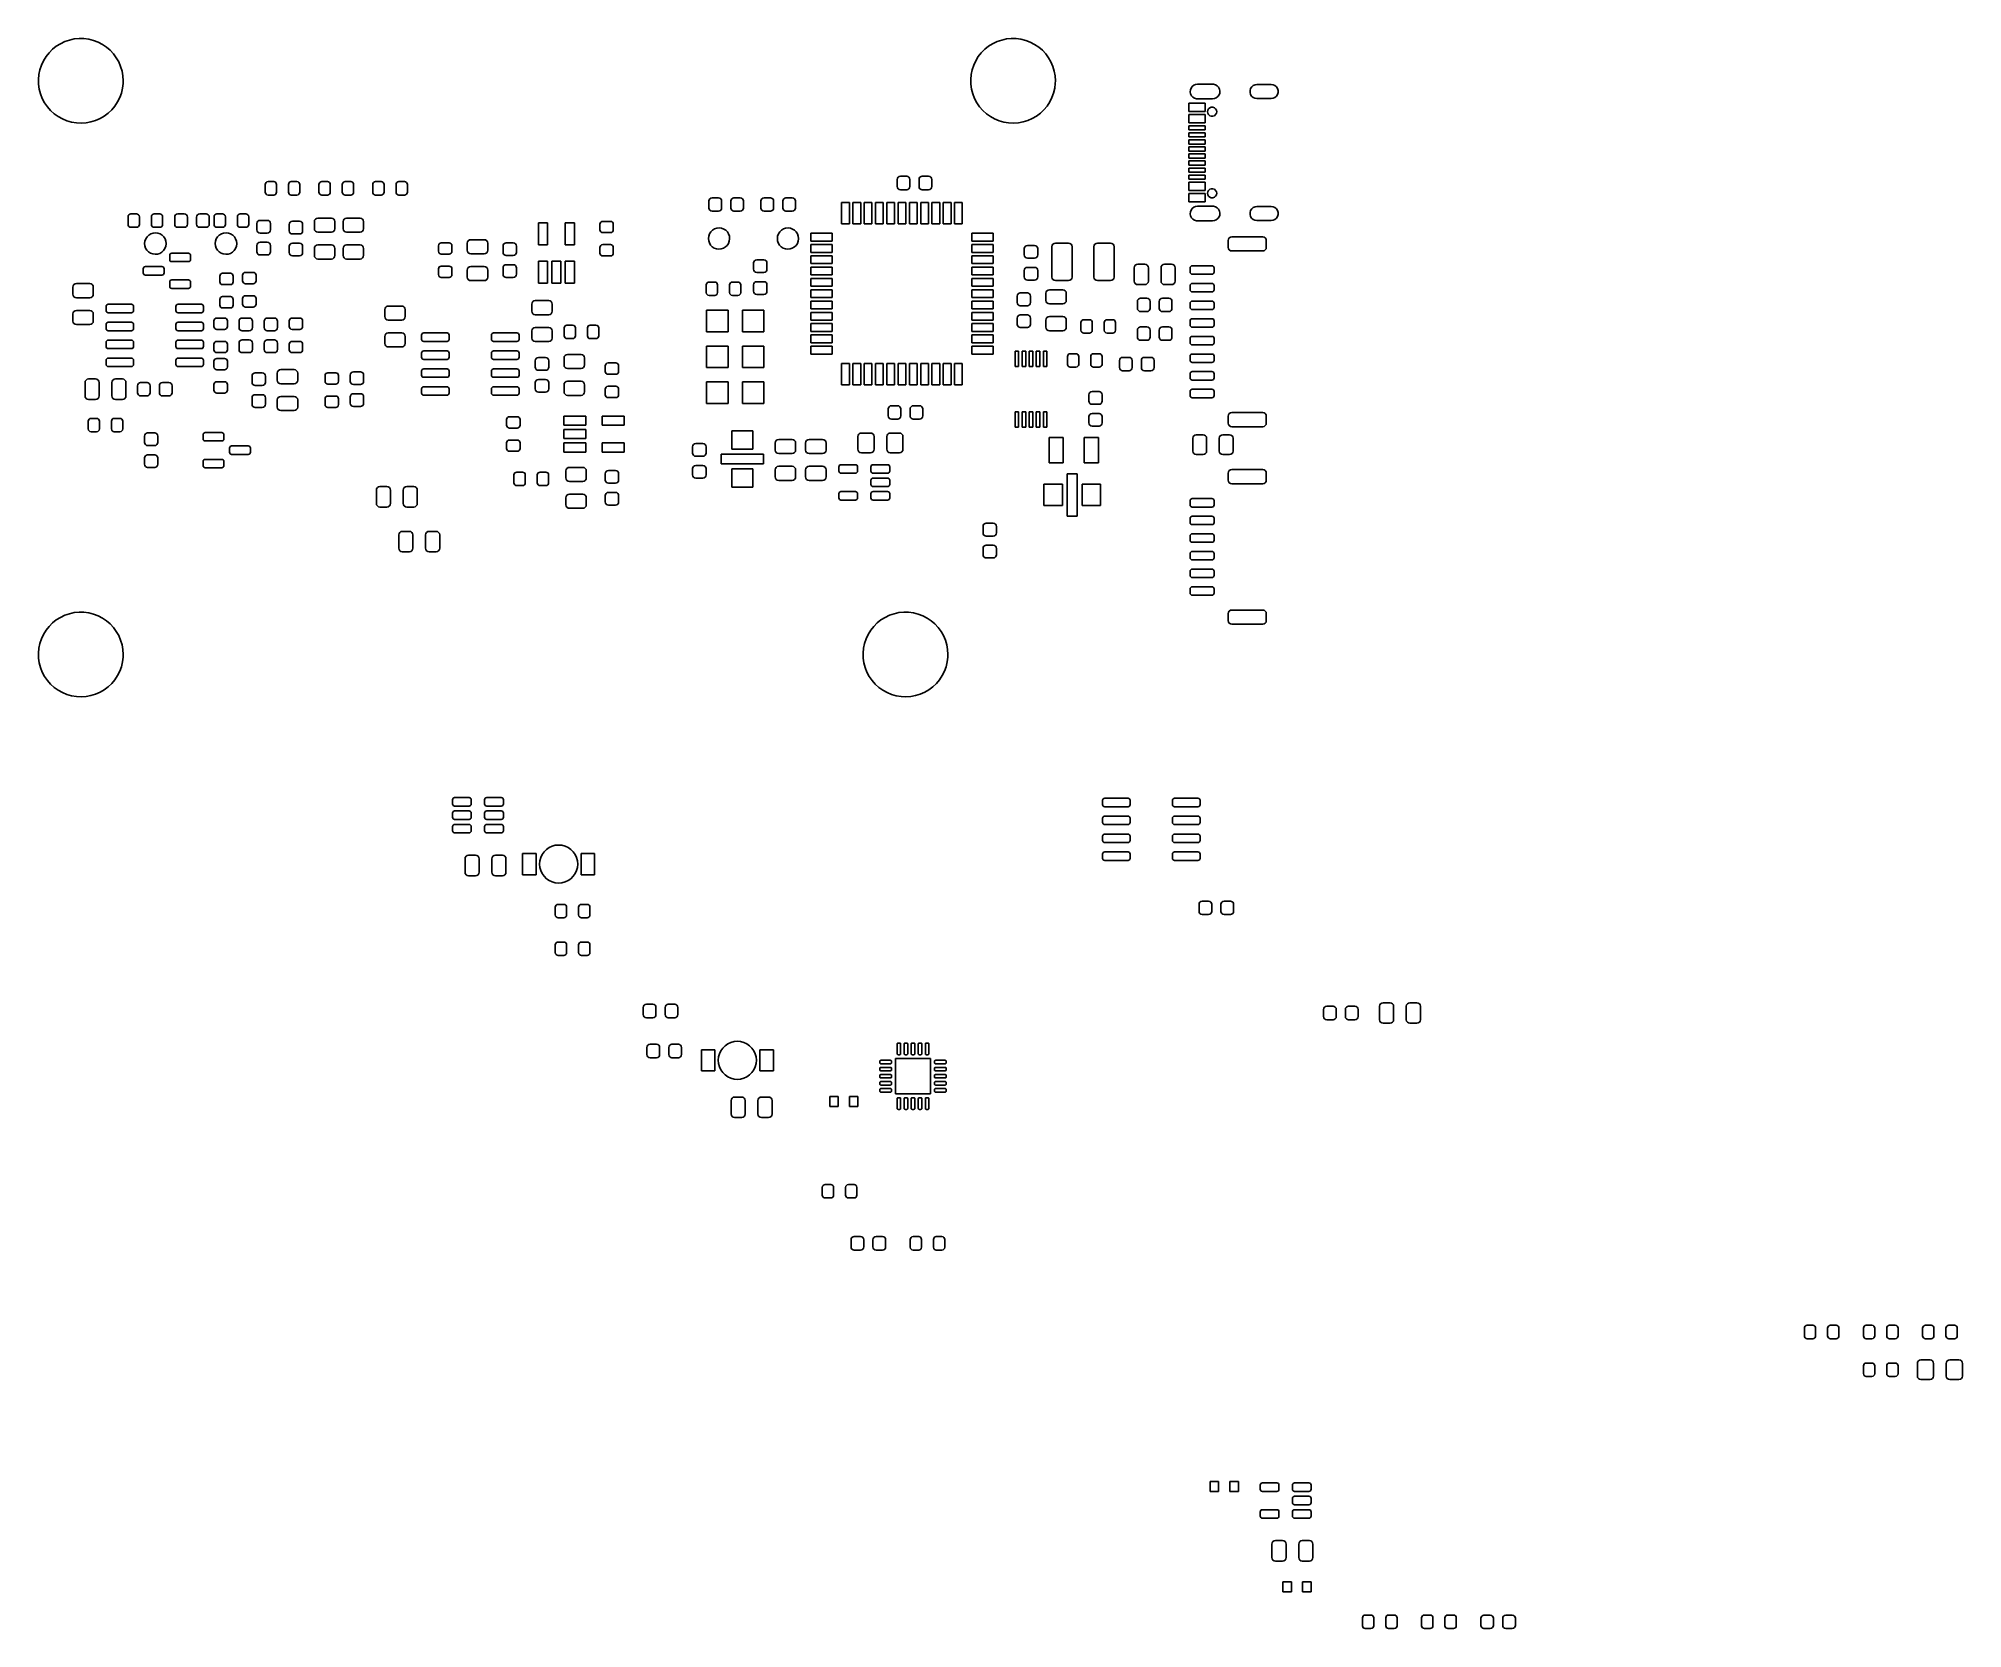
# Model space of a CAD drawing. Extents: x 0.08 to 5.45, y -2.52 to 1.92.
import ezdxf

# ---------------------------------------------------------------- set-up
doc = ezdxf.new("R2010")
doc.units = 0
doc.header["$MEASUREMENT"] = 0
doc.layers.add('BLACK', color=7, linetype='CONTINUOUS')

msp = doc.modelspace()

# ---------------------------------------------------------------- linework, layer by layer
at = {"layer": 'BLACK', "linetype": 'CONTINUOUS'}
for p, q in [((0.103014, 1.86741), (0.111404, 1.87811)), ((0.111404, 1.87811), (0.120969, 1.88777)), ((0.120969, 1.88777), (0.131581, 1.89627)), ((0.131581, 1.89627), (0.1431, 1.9035)), ((0.1431, 1.9035), (0.155373, 1.90935)), ((0.155373, 1.90935), (0.168238, 1.91376)), ((0.168238, 1.91376), (0.181524, 1.91666)), ((0.181524, 1.91666), (0.195054, 1.91801)), ((0.195054, 1.91801), (0.20865, 1.91779)), ((0.20865, 1.91779), (0.222132, 1.91602)), ((0.222132, 1.91602), (0.23532, 1.91271)), ((0.23532, 1.91271), (0.24804, 1.9079)), ((0.24804, 1.9079), (0.260123, 1.90166)), ((0.260123, 1.90166), (0.271409, 1.89408)), ((0.271409, 1.89408), (0.281749, 1.88525)), ((0.281749, 1.88525), (0.291006, 1.87529)), ((2.70301, 1.86741), (2.7114, 1.87811)), ((2.7114, 1.87811), (2.72097, 1.88777)), ((2.72097, 1.88777), (2.73158, 1.89627)), ((2.73158, 1.89627), (2.7431, 1.9035)), ((2.7431, 1.9035), (2.75537, 1.90935)), ((2.75537, 1.90935), (2.76824, 1.91376)), ((2.76824, 1.91376), (2.78152, 1.91666)), ((2.78152, 1.91666), (2.79505, 1.91801)), ((2.79505, 1.91801), (2.80865, 1.91779)), ((2.80865, 1.91779), (2.82213, 1.91602)), ((2.82213, 1.91602), (2.83532, 1.91271)), ((2.83532, 1.91271), (2.84804, 1.9079)), ((2.84804, 1.9079), (2.86012, 1.90166)), ((2.86012, 1.90166), (2.87141, 1.89408)), ((2.87141, 1.89408), (2.88175, 1.88525)), ((2.88175, 1.88525), (2.89101, 1.87529)), ((0.083157, 1.81725), (0.085914, 1.83057)), ((0.085914, 1.83057), (0.090184, 1.84348)), ((0.090184, 1.84348), (0.095909, 1.85581)), ((0.095909, 1.85581), (0.103014, 1.86741)), ((0.291006, 1.87529), (0.299056, 1.86433)), ((0.299056, 1.86433), (0.305793, 1.85252)), ((0.305793, 1.85252), (0.311128, 1.84001)), ((0.311128, 1.84001), (0.31499, 1.82697)), ((0.31499, 1.82697), (0.317327, 1.81358)), ((2.68316, 1.81725), (2.68591, 1.83057)), ((2.68591, 1.83057), (2.69018, 1.84348)), ((2.69018, 1.84348), (2.69591, 1.85581)), ((2.69591, 1.85581), (2.70301, 1.86741)), ((2.89101, 1.87529), (2.89906, 1.86433)), ((2.89906, 1.86433), (2.90579, 1.85252)), ((2.90579, 1.85252), (2.91113, 1.84001)), ((2.91113, 1.84001), (2.91499, 1.82697)), ((2.91499, 1.82697), (2.91733, 1.81358)), ((0.081948, 1.80371), (0.083157, 1.81725)), ((0.082304, 1.79012), (0.081948, 1.80371)), ((0.08422, 1.77665), (0.082304, 1.79012)), ((0.08767, 1.7635), (0.08422, 1.77665)), ((0.316244, 1.77908), (0.313069, 1.76586)), ((0.317877, 1.79258), (0.316244, 1.77908)), ((0.317327, 1.81358), (0.31811, 1.8)), ((0.31811, 1.8), (0.317877, 1.79258)), ((2.68195, 1.80371), (2.68316, 1.81725)), ((2.6823, 1.79012), (2.68195, 1.80371)), ((2.68422, 1.77665), (2.6823, 1.79012)), ((2.68767, 1.7635), (2.68422, 1.77665)), ((2.91624, 1.77908), (2.91307, 1.76586)), ((2.91788, 1.79258), (2.91624, 1.77908)), ((2.91733, 1.81358), (2.91811, 1.8)), ((2.91811, 1.8), (2.91788, 1.79258)), ((3.29414, 1.76878), (3.29455, 1.77438)), ((3.29455, 1.77438), (3.29645, 1.77965)), ((3.29645, 1.77965), (3.2997, 1.78423)), ((3.2997, 1.78423), (3.30406, 1.78776)), ((3.30406, 1.78776), (3.30921, 1.78999)), ((3.30921, 1.78999), (3.31476, 1.79075)), ((3.31476, 1.79075), (3.3561, 1.79075)), ((3.3561, 1.79075), (3.35912, 1.79053)), ((3.35912, 1.79053), (3.36451, 1.78896)), ((3.36451, 1.78896), (3.36928, 1.786)), ((3.36928, 1.786), (3.37307, 1.78187)), ((3.37307, 1.78187), (3.37562, 1.77688)), ((3.37562, 1.77688), (3.37673, 1.77138)), ((3.37673, 1.77138), (3.37632, 1.76578)), ((3.46081, 1.76741), (3.46085, 1.77299)), ((3.46085, 1.77299), (3.46245, 1.77834)), ((3.46245, 1.77834), (3.46548, 1.78302)), ((3.46548, 1.78302), (3.46971, 1.78666)), ((3.46971, 1.78666), (3.47479, 1.78897)), ((3.47479, 1.78897), (3.48031, 1.78976)), ((3.48031, 1.78976), (3.51969, 1.78976)), ((3.51969, 1.78976), (3.51993, 1.78976)), ((3.51993, 1.78976), (3.52544, 1.7889)), ((3.52544, 1.7889), (3.53049, 1.78653)), ((3.53049, 1.78653), (3.53468, 1.78284)), ((3.53468, 1.78284), (3.53765, 1.77812)), ((3.53765, 1.77812), (3.53919, 1.77275)), ((3.53919, 1.77275), (3.53915, 1.76717)), ((0.09261, 1.75083), (0.08767, 1.7635)), ((0.098973, 1.73882), (0.09261, 1.75083)), ((0.106675, 1.72761), (0.098973, 1.73882)), ((0.115613, 1.71736), (0.106675, 1.72761)), ((0.125671, 1.70821), (0.115613, 1.71736)), ((0.286099, 1.71915), (0.276235, 1.70979)), ((0.294821, 1.72958), (0.286099, 1.71915)), ((0.302286, 1.74094), (0.294821, 1.72958)), ((0.308396, 1.75309), (0.302286, 1.74094)), ((0.313069, 1.76586), (0.308396, 1.75309)), ((2.69261, 1.75083), (2.68767, 1.7635)), ((2.69897, 1.73882), (2.69261, 1.75083)), ((2.70667, 1.72761), (2.69897, 1.73882)), ((2.71561, 1.71736), (2.70667, 1.72761)), ((2.72567, 1.70821), (2.71561, 1.71736)), ((2.8861, 1.71915), (2.87624, 1.70979)), ((2.89482, 1.72958), (2.8861, 1.71915)), ((2.90229, 1.74094), (2.89482, 1.72958)), ((2.9084, 1.75309), (2.90229, 1.74094)), ((2.91307, 1.76586), (2.9084, 1.75309)), ((3.29016, 1.71417), (3.29016, 1.7378)), ((3.29016, 1.7378), (3.33543, 1.7378)), ((3.29524, 1.76328), (3.29414, 1.76878)), ((3.29779, 1.75828), (3.29524, 1.76328)), ((3.30159, 1.75415), (3.29779, 1.75828)), ((3.30636, 1.7512), (3.30159, 1.75415)), ((3.31174, 1.74963), (3.30636, 1.7512)), ((3.31476, 1.74941), (3.31174, 1.74963)), ((3.3561, 1.74941), (3.31476, 1.74941)), ((3.33543, 1.7378), (3.33543, 1.71417)), ((3.34232, 1.71378), (3.34309, 1.71816)), ((3.34309, 1.71816), (3.34532, 1.722)), ((3.34532, 1.722), (3.34872, 1.72486)), ((3.34872, 1.72486), (3.3529, 1.72638)), ((3.3529, 1.72638), (3.35734, 1.72638)), ((3.36166, 1.75017), (3.3561, 1.74941)), ((3.35734, 1.72638), (3.36152, 1.72486)), ((3.36152, 1.72486), (3.36492, 1.722)), ((3.36681, 1.7524), (3.36166, 1.75017)), ((3.36492, 1.722), (3.36714, 1.71816)), ((3.37117, 1.75593), (3.36681, 1.7524)), ((3.36714, 1.71816), (3.36791, 1.71378)), ((3.37442, 1.7605), (3.37117, 1.75593)), ((3.37632, 1.76578), (3.37442, 1.7605)), ((3.46235, 1.76204), (3.46081, 1.76741)), ((3.46532, 1.75732), (3.46235, 1.76204)), ((3.46951, 1.75363), (3.46532, 1.75732)), ((3.47456, 1.75125), (3.46951, 1.75363)), ((3.48007, 1.7504), (3.47456, 1.75125)), ((3.48031, 1.75039), (3.48007, 1.7504)), ((3.51969, 1.75039), (3.48031, 1.75039)), ((3.52521, 1.75118), (3.51969, 1.75039)), ((3.53029, 1.7535), (3.52521, 1.75118)), ((3.53452, 1.75714), (3.53029, 1.7535)), ((3.53755, 1.76182), (3.53452, 1.75714)), ((3.53915, 1.76717), (3.53755, 1.76182)), ((0.136713, 1.70028), (0.125671, 1.70821)), ((0.148595, 1.69366), (0.136713, 1.70028)), ((0.161157, 1.68846), (0.148595, 1.69366)), ((0.174235, 1.68473), (0.161157, 1.68846)), ((0.187654, 1.68254), (0.174235, 1.68473)), ((0.201237, 1.6819), (0.187654, 1.68254)), ((0.214803, 1.68282), (0.201237, 1.6819)), ((0.228173, 1.6853), (0.214803, 1.68282)), ((0.24117, 1.6893), (0.228173, 1.6853)), ((0.253621, 1.69476), (0.24117, 1.6893)), ((0.265361, 1.70162), (0.253621, 1.69476)), ((0.276235, 1.70979), (0.265361, 1.70162)), ((2.73671, 1.70028), (2.72567, 1.70821)), ((2.74859, 1.69366), (2.73671, 1.70028)), ((2.76116, 1.68846), (2.74859, 1.69366)), ((2.77424, 1.68473), (2.76116, 1.68846)), ((2.78765, 1.68254), (2.77424, 1.68473)), ((2.80124, 1.6819), (2.78765, 1.68254)), ((2.8148, 1.68282), (2.80124, 1.6819)), ((2.82817, 1.6853), (2.8148, 1.68282)), ((2.84117, 1.6893), (2.82817, 1.6853)), ((2.85362, 1.69476), (2.84117, 1.6893)), ((2.86536, 1.70162), (2.85362, 1.69476)), ((2.87624, 1.70979), (2.86536, 1.70162)), ((3.33543, 1.71417), (3.29016, 1.71417)), ((3.29016, 1.68268), (3.29016, 1.7063)), ((3.29016, 1.7063), (3.33543, 1.7063)), ((3.33543, 1.68268), (3.29016, 1.68268)), ((3.29016, 1.66299), (3.29016, 1.6748)), ((3.29016, 1.6748), (3.33543, 1.6748)), ((3.33543, 1.7063), (3.33543, 1.68268)), ((3.33543, 1.6748), (3.33543, 1.66299)), ((3.34309, 1.7094), (3.34232, 1.71378)), ((3.34532, 1.70555), (3.34309, 1.7094)), ((3.34872, 1.7027), (3.34532, 1.70555)), ((3.3529, 1.70118), (3.34872, 1.7027)), ((3.35734, 1.70118), (3.3529, 1.70118)), ((3.36152, 1.7027), (3.35734, 1.70118)), ((3.36492, 1.70555), (3.36152, 1.7027)), ((3.36714, 1.7094), (3.36492, 1.70555)), ((3.36791, 1.71378), (3.36714, 1.7094)), ((3.33543, 1.66299), (3.29016, 1.66299)), ((3.29016, 1.64331), (3.29016, 1.65512)), ((3.29016, 1.65512), (3.33543, 1.65512)), ((3.33543, 1.64331), (3.29016, 1.64331)), ((3.29016, 1.62362), (3.29016, 1.63543)), ((3.29016, 1.63543), (3.33543, 1.63543)), ((3.33543, 1.62362), (3.29016, 1.62362)), ((3.29016, 1.60394), (3.29016, 1.61575)), ((3.29016, 1.61575), (3.33543, 1.61575)), ((3.33543, 1.65512), (3.33543, 1.64331)), ((3.33543, 1.63543), (3.33543, 1.62362)), ((3.33543, 1.61575), (3.33543, 1.60394)), ((3.33543, 1.60394), (3.29016, 1.60394)), ((3.29016, 1.58425), (3.29016, 1.59606)), ((3.29016, 1.59606), (3.33543, 1.59606)), ((3.33543, 1.58425), (3.29016, 1.58425)), ((3.29016, 1.56457), (3.29016, 1.57638)), ((3.29016, 1.57638), (3.33543, 1.57638)), ((3.33543, 1.56457), (3.29016, 1.56457)), ((3.29016, 1.54488), (3.29016, 1.55669)), ((3.29016, 1.55669), (3.33543, 1.55669)), ((3.33543, 1.59606), (3.33543, 1.58425)), ((3.33543, 1.57638), (3.33543, 1.56457)), ((3.33543, 1.55669), (3.33543, 1.54488)), ((0.714272, 1.51083), (0.714871, 1.51384)), ((0.714272, 1.48917), (0.714272, 1.51083)), ((0.714871, 1.51384), (0.716578, 1.51639)), ((0.716578, 1.51639), (0.719132, 1.5181)), ((0.719132, 1.5181), (0.722146, 1.5187)), ((0.722146, 1.5187), (0.737894, 1.5187)), ((0.737894, 1.5187), (0.740907, 1.5181)), ((0.740907, 1.5181), (0.743461, 1.51639)), ((0.743461, 1.51639), (0.745168, 1.51384)), ((0.745168, 1.51384), (0.745768, 1.51083)), ((0.745768, 1.51083), (0.745768, 1.48917)), ((0.779232, 1.51083), (0.779832, 1.51384)), ((0.779232, 1.48917), (0.779232, 1.51083)), ((0.779832, 1.51384), (0.781539, 1.51639)), ((0.781539, 1.51639), (0.784093, 1.5181)), ((0.784093, 1.5181), (0.787106, 1.5187)), ((0.787106, 1.5187), (0.802854, 1.5187)), ((0.802854, 1.5187), (0.805868, 1.5181)), ((0.805868, 1.5181), (0.808422, 1.51639)), ((0.808422, 1.51639), (0.810129, 1.51384)), ((0.810129, 1.51384), (0.810728, 1.51083)), ((0.810728, 1.51083), (0.810728, 1.48917)), ((0.864272, 1.51083), (0.864871, 1.51384)), ((0.864272, 1.48917), (0.864272, 1.51083)), ((0.864871, 1.51384), (0.866578, 1.51639)), ((0.866578, 1.51639), (0.869132, 1.5181)), ((0.869132, 1.5181), (0.872146, 1.5187)), ((0.872146, 1.5187), (0.887894, 1.5187)), ((0.887894, 1.5187), (0.890907, 1.5181)), ((0.890907, 1.5181), (0.893461, 1.51639)), ((0.893461, 1.51639), (0.895168, 1.51384)), ((0.895168, 1.51384), (0.895768, 1.51083)), ((0.895768, 1.51083), (0.895768, 1.48917)), ((0.929232, 1.51083), (0.929832, 1.51384)), ((0.929232, 1.48917), (0.929232, 1.51083)), ((0.929832, 1.51384), (0.931539, 1.51639)), ((0.931539, 1.51639), (0.934093, 1.5181)), ((0.934093, 1.5181), (0.937106, 1.5187)), ((0.937106, 1.5187), (0.952854, 1.5187)), ((0.952854, 1.5187), (0.955868, 1.5181)), ((0.955868, 1.5181), (0.958422, 1.51639)), ((0.958422, 1.51639), (0.960129, 1.51384)), ((0.960129, 1.51384), (0.960728, 1.51083)), ((0.960728, 1.51083), (0.960728, 1.48917)), ((1.01427, 1.51083), (1.01487, 1.51384)), ((1.01427, 1.48917), (1.01427, 1.51083)), ((1.01487, 1.51384), (1.01658, 1.51639)), ((1.01658, 1.51639), (1.01913, 1.5181)), ((1.01913, 1.5181), (1.02215, 1.5187)), ((1.02215, 1.5187), (1.03789, 1.5187)), ((1.03789, 1.5187), (1.04091, 1.5181)), ((1.04091, 1.5181), (1.04346, 1.51639)), ((1.04346, 1.51639), (1.04517, 1.51384)), ((1.04517, 1.51384), (1.04577, 1.51083)), ((1.04577, 1.51083), (1.04577, 1.48917)), ((1.07923, 1.51083), (1.07983, 1.51384)), ((1.07923, 1.48917), (1.07923, 1.51083)), ((1.07983, 1.51384), (1.08154, 1.51639)), ((1.08154, 1.51639), (1.08409, 1.5181)), ((1.08409, 1.5181), (1.08711, 1.5187)), ((1.08711, 1.5187), (1.10285, 1.5187)), ((1.10285, 1.5187), (1.10587, 1.5181)), ((1.10587, 1.5181), (1.10842, 1.51639)), ((1.10842, 1.51639), (1.11013, 1.51384)), ((1.11013, 1.51384), (1.11073, 1.51083)), ((1.11073, 1.51083), (1.11073, 1.48917)), ((2.47677, 1.52484), (2.47745, 1.52823)), ((2.47677, 1.50516), (2.47677, 1.52484)), ((2.47745, 1.50177), (2.47677, 1.50516)), ((2.47745, 1.52823), (2.47937, 1.53111)), ((2.47937, 1.53111), (2.48224, 1.53303)), ((2.48224, 1.53303), (2.48563, 1.5337)), ((2.48563, 1.5337), (2.50335, 1.5337)), ((2.50335, 1.5337), (2.50674, 1.53303)), ((2.50674, 1.53303), (2.50961, 1.53111)), ((2.50961, 1.53111), (2.51153, 1.52823)), ((2.51153, 1.52823), (2.5122, 1.52484)), ((2.5122, 1.50516), (2.51153, 1.50177)), ((2.5122, 1.52484), (2.5122, 1.50516)), ((2.5378, 1.52484), (2.53847, 1.52823)), ((2.5378, 1.50516), (2.5378, 1.52484)), ((2.53847, 1.50177), (2.5378, 1.50516)), ((2.53847, 1.52823), (2.54039, 1.53111)), ((2.54039, 1.53111), (2.54326, 1.53303)), ((2.54326, 1.53303), (2.54665, 1.5337)), ((2.54665, 1.5337), (2.56437, 1.5337)), ((2.56437, 1.5337), (2.56776, 1.53303)), ((2.56776, 1.53303), (2.57063, 1.53111)), ((2.57063, 1.53111), (2.57255, 1.52823)), ((2.57255, 1.52823), (2.57323, 1.52484)), ((2.57323, 1.50516), (2.57255, 1.50177)), ((2.57323, 1.52484), (2.57323, 1.50516)), ((3.33543, 1.54488), (3.29016, 1.54488)), ((3.29016, 1.5252), (3.29016, 1.53701)), ((3.29016, 1.53701), (3.33543, 1.53701)), ((3.33543, 1.5252), (3.29016, 1.5252)), ((3.29016, 1.4937), (3.29016, 1.51732)), ((3.29016, 1.51732), (3.33543, 1.51732)), ((3.33543, 1.53701), (3.33543, 1.5252)), ((3.33543, 1.51732), (3.33543, 1.4937)), ((0.714871, 1.48616), (0.714272, 1.48917)), ((0.716578, 1.48361), (0.714871, 1.48616)), ((0.719132, 1.4819), (0.716578, 1.48361)), ((0.722146, 1.4813), (0.719132, 1.4819)), ((0.737894, 1.4813), (0.722146, 1.4813)), ((0.740907, 1.4819), (0.737894, 1.4813)), ((0.743461, 1.48361), (0.740907, 1.4819)), ((0.745168, 1.48616), (0.743461, 1.48361)), ((0.745768, 1.48917), (0.745168, 1.48616)), ((0.779832, 1.48616), (0.779232, 1.48917)), ((0.781539, 1.48361), (0.779832, 1.48616)), ((0.784093, 1.4819), (0.781539, 1.48361)), ((0.787106, 1.4813), (0.784093, 1.4819)), ((0.802854, 1.4813), (0.787106, 1.4813)), ((0.805868, 1.4819), (0.802854, 1.4813)), ((0.808422, 1.48361), (0.805868, 1.4819)), ((0.810129, 1.48616), (0.808422, 1.48361)), ((0.810728, 1.48917), (0.810129, 1.48616)), ((0.864871, 1.48616), (0.864272, 1.48917)), ((0.866578, 1.48361), (0.864871, 1.48616)), ((0.869132, 1.4819), (0.866578, 1.48361)), ((0.872146, 1.4813), (0.869132, 1.4819)), ((0.887894, 1.4813), (0.872146, 1.4813)), ((0.890907, 1.4819), (0.887894, 1.4813)), ((0.893461, 1.48361), (0.890907, 1.4819)), ((0.895168, 1.48616), (0.893461, 1.48361)), ((0.895768, 1.48917), (0.895168, 1.48616)), ((0.929832, 1.48616), (0.929232, 1.48917)), ((0.931539, 1.48361), (0.929832, 1.48616)), ((0.934093, 1.4819), (0.931539, 1.48361)), ((0.937106, 1.4813), (0.934093, 1.4819)), ((0.952854, 1.4813), (0.937106, 1.4813)), ((0.955868, 1.4819), (0.952854, 1.4813)), ((0.958422, 1.48361), (0.955868, 1.4819)), ((0.960129, 1.48616), (0.958422, 1.48361)), ((0.960728, 1.48917), (0.960129, 1.48616)), ((1.01487, 1.48616), (1.01427, 1.48917)), ((1.01658, 1.48361), (1.01487, 1.48616)), ((1.01913, 1.4819), (1.01658, 1.48361)), ((1.02215, 1.4813), (1.01913, 1.4819)), ((1.03789, 1.4813), (1.02215, 1.4813)), ((1.04091, 1.4819), (1.03789, 1.4813)), ((1.04346, 1.48361), (1.04091, 1.4819)), ((1.04517, 1.48616), (1.04346, 1.48361)), ((1.04577, 1.48917), (1.04517, 1.48616)), ((1.07983, 1.48616), (1.07923, 1.48917)), ((1.08154, 1.48361), (1.07983, 1.48616)), ((1.08409, 1.4819), (1.08154, 1.48361)), ((1.08711, 1.4813), (1.08409, 1.4819)), ((1.10285, 1.4813), (1.08711, 1.4813)), ((1.10587, 1.4819), (1.10285, 1.4813)), ((1.10842, 1.48361), (1.10587, 1.4819)), ((1.11013, 1.48616), (1.10842, 1.48361)), ((1.11073, 1.48917), (1.11013, 1.48616)), ((1.95177, 1.46484), (1.95245, 1.46823)), ((1.95177, 1.44516), (1.95177, 1.46484)), ((1.95245, 1.46823), (1.95437, 1.47111)), ((1.95437, 1.47111), (1.95724, 1.47303)), ((1.95724, 1.47303), (1.96063, 1.4737)), ((1.96063, 1.4737), (1.97835, 1.4737)), ((1.97835, 1.4737), (1.98174, 1.47303)), ((1.98174, 1.47303), (1.98461, 1.47111)), ((1.98461, 1.47111), (1.98653, 1.46823)), ((1.98653, 1.46823), (1.9872, 1.46484)), ((1.9872, 1.46484), (1.9872, 1.44516)), ((2.0128, 1.46484), (2.01347, 1.46823)), ((2.0128, 1.44516), (2.0128, 1.46484)), ((2.01347, 1.46823), (2.01539, 1.47111)), ((2.01539, 1.47111), (2.01826, 1.47303)), ((2.01826, 1.47303), (2.02165, 1.4737)), ((2.02165, 1.4737), (2.03937, 1.4737)), ((2.03937, 1.4737), (2.04276, 1.47303)), ((2.04276, 1.47303), (2.04563, 1.47111)), ((2.04563, 1.47111), (2.04755, 1.46823)), ((2.04755, 1.46823), (2.04823, 1.46484)), ((2.04823, 1.46484), (2.04823, 1.44516)), ((2.09677, 1.46484), (2.09745, 1.46823)), ((2.09677, 1.44516), (2.09677, 1.46484)), ((2.09745, 1.46823), (2.09937, 1.47111)), ((2.09937, 1.47111), (2.10224, 1.47303)), ((2.10224, 1.47303), (2.10563, 1.4737)), ((2.10563, 1.4737), (2.12335, 1.4737)), ((2.12335, 1.4737), (2.12674, 1.47303)), ((2.12674, 1.47303), (2.12961, 1.47111)), ((2.12961, 1.47111), (2.13153, 1.46823)), ((2.13153, 1.46823), (2.1322, 1.46484)), ((2.1322, 1.46484), (2.1322, 1.44516)), ((2.1578, 1.46484), (2.15847, 1.46823)), ((2.1578, 1.44516), (2.1578, 1.46484)), ((2.15847, 1.46823), (2.16039, 1.47111)), ((2.16039, 1.47111), (2.16326, 1.47303)), ((2.16326, 1.47303), (2.16665, 1.4737)), ((2.16665, 1.4737), (2.18437, 1.4737)), ((2.18437, 1.4737), (2.18776, 1.47303)), ((2.18776, 1.47303), (2.19063, 1.47111)), ((2.19063, 1.47111), (2.19255, 1.46823)), ((2.19255, 1.46823), (2.19323, 1.46484)), ((2.19323, 1.46484), (2.19323, 1.44516)), ((2.32185, 1.40118), (2.32185, 1.46024)), ((2.32185, 1.46024), (2.3435, 1.46024)), ((2.3435, 1.46024), (2.3435, 1.40118)), ((2.35335, 1.40118), (2.35335, 1.46024)), ((2.35335, 1.46024), (2.375, 1.46024)), ((2.375, 1.46024), (2.375, 1.40118)), ((2.38484, 1.40118), (2.38484, 1.46024)), ((2.38484, 1.46024), (2.4065, 1.46024)), ((2.4065, 1.46024), (2.4065, 1.40118)), ((2.41634, 1.40118), (2.41634, 1.46024)), ((2.41634, 1.46024), (2.43799, 1.46024)), ((2.43799, 1.46024), (2.43799, 1.40118)), ((2.44783, 1.40118), (2.44783, 1.46024)), ((2.44783, 1.46024), (2.46949, 1.46024)), ((2.46949, 1.46024), (2.46949, 1.40118)), ((2.47937, 1.49889), (2.47745, 1.50177)), ((2.47933, 1.40118), (2.47933, 1.46024)), ((2.47933, 1.46024), (2.50098, 1.46024)), ((2.48224, 1.49697), (2.47937, 1.49889)), ((2.48563, 1.4963), (2.48224, 1.49697)), ((2.50335, 1.4963), (2.48563, 1.4963)), ((2.50098, 1.46024), (2.50098, 1.40118)), ((2.50674, 1.49697), (2.50335, 1.4963)), ((2.50961, 1.49889), (2.50674, 1.49697)), ((2.51153, 1.50177), (2.50961, 1.49889)), ((2.51083, 1.40118), (2.51083, 1.46024)), ((2.51083, 1.46024), (2.53248, 1.46024)), ((2.53248, 1.46024), (2.53248, 1.40118)), ((2.54039, 1.49889), (2.53847, 1.50177)), ((2.54326, 1.49697), (2.54039, 1.49889)), ((2.54232, 1.40118), (2.54232, 1.46024)), ((2.54232, 1.46024), (2.56398, 1.46024)), ((2.54665, 1.4963), (2.54326, 1.49697)), ((2.56437, 1.4963), (2.54665, 1.4963)), ((2.56398, 1.46024), (2.56398, 1.40118)), ((2.56776, 1.49697), (2.56437, 1.4963)), ((2.57063, 1.49889), (2.56776, 1.49697)), ((2.57255, 1.50177), (2.57063, 1.49889)), ((2.57382, 1.40118), (2.57382, 1.46024)), ((2.57382, 1.46024), (2.59547, 1.46024)), ((2.59547, 1.46024), (2.59547, 1.40118)), ((2.60531, 1.40118), (2.60531, 1.46024)), ((2.60531, 1.46024), (2.62697, 1.46024)), ((2.62697, 1.46024), (2.62697, 1.40118)), ((2.63681, 1.40118), (2.63681, 1.46024)), ((2.63681, 1.46024), (2.65846, 1.46024)), ((2.65846, 1.46024), (2.65846, 1.40118)), ((3.33543, 1.4937), (3.29016, 1.4937)), ((3.29016, 1.4622), (3.29016, 1.48583)), ((3.29016, 1.48583), (3.33543, 1.48583)), ((3.33543, 1.4622), (3.29016, 1.4622)), ((3.30406, 1.4476), (3.30921, 1.44983)), ((3.30921, 1.44983), (3.31476, 1.45059)), ((3.31476, 1.45059), (3.3561, 1.45059)), ((3.33543, 1.48583), (3.33543, 1.4622)), ((3.34232, 1.48622), (3.34309, 1.4906)), ((3.34309, 1.48184), (3.34232, 1.48622)), ((3.34309, 1.4906), (3.34532, 1.49445)), ((3.34532, 1.478), (3.34309, 1.48184)), ((3.34532, 1.49445), (3.34872, 1.4973)), ((3.34872, 1.47514), (3.34532, 1.478)), ((3.34872, 1.4973), (3.3529, 1.49882)), ((3.3529, 1.47362), (3.34872, 1.47514)), ((3.3529, 1.49882), (3.35734, 1.49882)), ((3.35734, 1.47362), (3.3529, 1.47362)), ((3.3561, 1.45059), (3.35912, 1.45037)), ((3.35734, 1.49882), (3.36152, 1.4973)), ((3.36152, 1.47514), (3.35734, 1.47362)), ((3.35912, 1.45037), (3.36451, 1.4488)), ((3.36152, 1.4973), (3.36492, 1.49445)), ((3.36492, 1.478), (3.36152, 1.47514)), ((3.36492, 1.49445), (3.36714, 1.4906)), ((3.36714, 1.48184), (3.36492, 1.478)), ((3.36714, 1.4906), (3.36791, 1.48622)), ((3.36791, 1.48622), (3.36714, 1.48184)), ((3.47479, 1.44882), (3.48031, 1.44961)), ((3.48031, 1.44961), (3.51969, 1.44961)), ((3.51969, 1.44961), (3.51993, 1.4496)), ((3.51993, 1.4496), (3.52544, 1.44875)), ((0.331772, 1.42083), (0.332371, 1.42384)), ((0.331772, 1.39917), (0.331772, 1.42083)), ((0.332371, 1.39616), (0.331772, 1.39917)), ((0.332371, 1.42384), (0.334078, 1.42639)), ((0.334078, 1.39361), (0.332371, 1.39616)), ((0.334078, 1.42639), (0.336632, 1.4281)), ((0.336632, 1.4281), (0.339646, 1.4287)), ((0.339646, 1.4287), (0.355394, 1.4287)), ((0.355394, 1.4287), (0.358407, 1.4281)), ((0.358407, 1.4281), (0.360961, 1.42639)), ((0.360961, 1.42639), (0.362668, 1.42384)), ((0.362668, 1.39616), (0.360961, 1.39361)), ((0.362668, 1.42384), (0.363268, 1.42083)), ((0.363268, 1.39917), (0.362668, 1.39616)), ((0.363268, 1.42083), (0.363268, 1.39917)), ((0.396732, 1.42083), (0.397332, 1.42384)), ((0.396732, 1.39917), (0.396732, 1.42083)), ((0.397332, 1.39616), (0.396732, 1.39917)), ((0.397332, 1.42384), (0.399039, 1.42639)), ((0.399039, 1.39361), (0.397332, 1.39616)), ((0.399039, 1.42639), (0.401593, 1.4281)), ((0.401593, 1.4281), (0.404606, 1.4287)), ((0.404606, 1.4287), (0.420354, 1.4287)), ((0.420354, 1.4287), (0.423368, 1.4281)), ((0.423368, 1.4281), (0.425922, 1.42639)), ((0.425922, 1.42639), (0.427629, 1.42384)), ((0.427629, 1.39616), (0.425922, 1.39361)), ((0.427629, 1.42384), (0.428228, 1.42083)), ((0.428228, 1.39917), (0.427629, 1.39616)), ((0.428228, 1.42083), (0.428228, 1.39917)), ((0.461772, 1.41984), (0.462446, 1.42323)), ((0.461772, 1.40016), (0.461772, 1.41984)), ((0.462446, 1.39677), (0.461772, 1.40016)), ((0.462446, 1.42323), (0.464366, 1.42611)), ((0.464366, 1.39389), (0.462446, 1.39677)), ((0.464366, 1.42611), (0.46724, 1.42803)), ((0.46724, 1.42803), (0.47063, 1.4287)), ((0.47063, 1.4287), (0.488346, 1.4287)), ((0.488346, 1.4287), (0.491736, 1.42803)), ((0.491736, 1.42803), (0.49461, 1.42611)), ((0.49461, 1.42611), (0.49653, 1.42323)), ((0.49653, 1.39677), (0.49461, 1.39389)), ((0.49653, 1.42323), (0.497205, 1.41984)), ((0.497205, 1.40016), (0.49653, 1.39677)), ((0.497205, 1.41984), (0.497205, 1.40016)), ((0.522795, 1.41984), (0.52347, 1.42323)), ((0.522795, 1.40016), (0.522795, 1.41984)), ((0.52347, 1.39677), (0.522795, 1.40016)), ((0.52347, 1.42323), (0.52539, 1.42611)), ((0.52539, 1.39389), (0.52347, 1.39677)), ((0.52539, 1.42611), (0.528264, 1.42803)), ((0.528264, 1.42803), (0.531654, 1.4287)), ((0.531654, 1.4287), (0.54937, 1.4287)), ((0.54937, 1.4287), (0.55276, 1.42803)), ((0.55276, 1.42803), (0.555634, 1.42611)), ((0.555634, 1.42611), (0.557554, 1.42323)), ((0.557554, 1.39677), (0.555634, 1.39389)), ((0.557554, 1.42323), (0.558228, 1.41984)), ((0.558228, 1.40016), (0.557554, 1.39677)), ((0.558228, 1.41984), (0.558228, 1.40016)), ((0.571772, 1.42083), (0.572371, 1.42384)), ((0.571772, 1.39917), (0.571772, 1.42083)), ((0.572371, 1.39616), (0.571772, 1.39917)), ((0.572371, 1.42384), (0.574078, 1.42639)), ((0.574078, 1.39361), (0.572371, 1.39616)), ((0.574078, 1.42639), (0.576632, 1.4281)), ((0.576632, 1.4281), (0.579646, 1.4287)), ((0.579646, 1.4287), (0.595394, 1.4287)), ((0.595394, 1.4287), (0.598407, 1.4281)), ((0.598407, 1.4281), (0.600961, 1.42639)), ((0.600961, 1.42639), (0.602668, 1.42384)), ((0.602668, 1.39616), (0.600961, 1.39361)), ((0.602668, 1.42384), (0.603268, 1.42083)), ((0.603268, 1.39917), (0.602668, 1.39616)), ((0.603268, 1.42083), (0.603268, 1.39917)), ((0.636732, 1.42083), (0.637332, 1.42384)), ((0.636732, 1.39917), (0.636732, 1.42083)), ((0.637332, 1.39616), (0.636732, 1.39917)), ((0.637332, 1.42384), (0.639039, 1.42639)), ((0.639039, 1.39361), (0.637332, 1.39616)), ((0.639039, 1.42639), (0.641593, 1.4281)), ((0.641593, 1.4281), (0.644606, 1.4287)), ((0.644606, 1.4287), (0.660354, 1.4287)), ((0.660354, 1.4287), (0.663368, 1.4281)), ((0.663368, 1.4281), (0.665922, 1.42639)), ((0.665922, 1.42639), (0.667629, 1.42384)), ((0.667629, 1.39616), (0.665922, 1.39361)), ((0.667629, 1.42384), (0.668228, 1.42083)), ((0.668228, 1.39917), (0.667629, 1.39616)), ((0.668228, 1.42083), (0.668228, 1.39917)), ((0.691299, 1.40187), (0.691974, 1.40526)), ((0.691299, 1.38415), (0.691299, 1.40187)), ((0.691974, 1.40526), (0.693894, 1.40813)), ((0.693894, 1.40813), (0.696768, 1.41005)), ((0.696768, 1.41005), (0.700157, 1.41073)), ((0.700157, 1.41073), (0.719843, 1.41073)), ((0.719843, 1.41073), (0.723232, 1.41005)), ((0.723232, 1.41005), (0.726106, 1.40813)), ((0.726106, 1.40813), (0.728026, 1.40526)), ((0.728026, 1.40526), (0.728701, 1.40187)), ((0.728701, 1.40187), (0.728701, 1.38415)), ((0.781299, 1.39937), (0.781974, 1.40276)), ((0.781299, 1.38165), (0.781299, 1.39937)), ((0.781974, 1.40276), (0.783894, 1.40563)), ((0.783894, 1.40563), (0.786768, 1.40755)), ((0.786768, 1.40755), (0.790157, 1.40823)), ((0.790157, 1.40823), (0.809843, 1.40823)), ((0.809843, 1.40823), (0.813232, 1.40755)), ((0.813232, 1.40755), (0.816106, 1.40563)), ((0.816106, 1.40563), (0.818026, 1.40276)), ((0.818026, 1.40276), (0.818701, 1.39937)), ((0.818701, 1.39937), (0.818701, 1.38165)), ((0.851457, 1.40724), (0.852206, 1.41101)), ((0.851457, 1.38756), (0.851457, 1.40724)), ((0.852206, 1.41101), (0.854339, 1.4142)), ((0.854339, 1.4142), (0.857533, 1.41634)), ((0.857533, 1.41634), (0.861299, 1.41709)), ((0.861299, 1.41709), (0.898701, 1.41709)), ((0.898701, 1.41709), (0.902467, 1.41634)), ((0.902467, 1.41634), (0.905661, 1.4142)), ((0.905661, 1.4142), (0.907794, 1.41101)), ((0.907794, 1.41101), (0.908543, 1.40724)), ((0.908543, 1.40724), (0.908543, 1.38756)), ((0.931457, 1.40724), (0.932206, 1.41101)), ((0.931457, 1.38756), (0.931457, 1.40724)), ((0.932206, 1.41101), (0.934339, 1.4142)), ((0.934339, 1.4142), (0.937533, 1.41634)), ((0.937533, 1.41634), (0.941299, 1.41709)), ((0.941299, 1.41709), (0.978701, 1.41709)), ((0.978701, 1.41709), (0.982467, 1.41634)), ((0.982467, 1.41634), (0.985661, 1.4142)), ((0.985661, 1.4142), (0.987794, 1.41101)), ((0.987794, 1.41101), (0.988543, 1.40724)), ((0.988543, 1.40724), (0.988543, 1.38756)), ((1.4761, 1.3422), (1.4761, 1.40362)), ((1.4761, 1.40362), (1.50169, 1.40362)), ((1.50169, 1.40362), (1.50169, 1.3422)), ((1.55091, 1.3422), (1.55091, 1.40362)), ((1.55091, 1.40362), (1.5765, 1.40362)), ((1.5765, 1.40362), (1.5765, 1.3422)), ((1.6476, 1.40012), (1.6482, 1.40313)), ((1.6476, 1.38437), (1.6476, 1.40012)), ((1.6482, 1.40313), (1.6499, 1.40569)), ((1.6499, 1.40569), (1.65246, 1.40739)), ((1.65246, 1.40739), (1.65547, 1.40799)), ((1.65547, 1.40799), (1.67713, 1.40799)), ((1.67713, 1.40799), (1.68014, 1.40739)), ((1.68014, 1.40739), (1.68269, 1.40569)), ((1.68269, 1.40569), (1.6844, 1.40313)), ((1.6844, 1.40313), (1.685, 1.40012)), ((1.685, 1.40012), (1.685, 1.38437)), ((1.95245, 1.44177), (1.95177, 1.44516)), ((1.95437, 1.43889), (1.95245, 1.44177)), ((1.95724, 1.43697), (1.95437, 1.43889)), ((1.96063, 1.4363), (1.95724, 1.43697)), ((1.97835, 1.4363), (1.96063, 1.4363)), ((1.98174, 1.43697), (1.97835, 1.4363)), ((1.98461, 1.43889), (1.98174, 1.43697)), ((1.98653, 1.44177), (1.98461, 1.43889)), ((1.9872, 1.44516), (1.98653, 1.44177)), ((2.01347, 1.44177), (2.0128, 1.44516)), ((2.01539, 1.43889), (2.01347, 1.44177)), ((2.01826, 1.43697), (2.01539, 1.43889)), ((2.02165, 1.4363), (2.01826, 1.43697)), ((2.03937, 1.4363), (2.02165, 1.4363)), ((2.04276, 1.43697), (2.03937, 1.4363)), ((2.04563, 1.43889), (2.04276, 1.43697)), ((2.04755, 1.44177), (2.04563, 1.43889)), ((2.04823, 1.44516), (2.04755, 1.44177)), ((2.09745, 1.44177), (2.09677, 1.44516)), ((2.09937, 1.43889), (2.09745, 1.44177)), ((2.10224, 1.43697), (2.09937, 1.43889)), ((2.10563, 1.4363), (2.10224, 1.43697)), ((2.12335, 1.4363), (2.10563, 1.4363)), ((2.12674, 1.43697), (2.12335, 1.4363)), ((2.12961, 1.43889), (2.12674, 1.43697)), ((2.13153, 1.44177), (2.12961, 1.43889)), ((2.1322, 1.44516), (2.13153, 1.44177)), ((2.15847, 1.44177), (2.1578, 1.44516)), ((2.16039, 1.43889), (2.15847, 1.44177)), ((2.16326, 1.43697), (2.16039, 1.43889)), ((2.16665, 1.4363), (2.16326, 1.43697)), ((2.18437, 1.4363), (2.16665, 1.4363)), ((2.18776, 1.43697), (2.18437, 1.4363)), ((2.19063, 1.43889), (2.18776, 1.43697)), ((2.19255, 1.44177), (2.19063, 1.43889)), ((2.19323, 1.44516), (2.19255, 1.44177)), ((2.3435, 1.40118), (2.32185, 1.40118)), ((2.375, 1.40118), (2.35335, 1.40118)), ((2.4065, 1.40118), (2.38484, 1.40118)), ((2.43799, 1.40118), (2.41634, 1.40118)), ((2.46949, 1.40118), (2.44783, 1.40118)), ((2.50098, 1.40118), (2.47933, 1.40118)), ((2.53248, 1.40118), (2.51083, 1.40118)), ((2.56398, 1.40118), (2.54232, 1.40118)), ((2.59547, 1.40118), (2.57382, 1.40118)), ((2.62697, 1.40118), (2.60531, 1.40118)), ((2.65846, 1.40118), (2.63681, 1.40118)), ((3.29414, 1.42862), (3.29455, 1.43422)), ((3.29524, 1.42312), (3.29414, 1.42862)), ((3.29455, 1.43422), (3.29645, 1.4395)), ((3.29779, 1.41812), (3.29524, 1.42312)), ((3.29645, 1.4395), (3.2997, 1.44407)), ((3.30159, 1.414), (3.29779, 1.41812)), ((3.2997, 1.44407), (3.30406, 1.4476)), ((3.30636, 1.41104), (3.30159, 1.414)), ((3.31174, 1.40947), (3.30636, 1.41104)), ((3.31476, 1.40925), (3.31174, 1.40947)), ((3.3561, 1.40925), (3.31476, 1.40925)), ((3.36166, 1.41001), (3.3561, 1.40925)), ((3.36681, 1.41224), (3.36166, 1.41001)), ((3.36451, 1.4488), (3.36928, 1.44585)), ((3.37117, 1.41577), (3.36681, 1.41224)), ((3.36928, 1.44585), (3.37307, 1.44172)), ((3.37442, 1.42035), (3.37117, 1.41577)), ((3.37307, 1.44172), (3.37562, 1.43672)), ((3.37632, 1.42562), (3.37442, 1.42035)), ((3.37562, 1.43672), (3.37673, 1.43122)), ((3.37673, 1.43122), (3.37632, 1.42562)), ((3.46081, 1.42725), (3.46085, 1.43283)), ((3.46235, 1.42188), (3.46081, 1.42725)), ((3.46085, 1.43283), (3.46245, 1.43818)), ((3.46532, 1.41716), (3.46235, 1.42188)), ((3.46245, 1.43818), (3.46548, 1.44286)), ((3.46951, 1.41347), (3.46532, 1.41716)), ((3.46548, 1.44286), (3.46971, 1.4465)), ((3.47456, 1.4111), (3.46951, 1.41347)), ((3.46971, 1.4465), (3.47479, 1.44882)), ((3.48007, 1.41024), (3.47456, 1.4111)), ((3.48031, 1.41024), (3.48007, 1.41024)), ((3.51969, 1.41024), (3.48031, 1.41024)), ((3.52521, 1.41103), (3.51969, 1.41024)), ((3.53029, 1.41334), (3.52521, 1.41103)), ((3.52544, 1.44875), (3.53049, 1.44637)), ((3.53452, 1.41698), (3.53029, 1.41334)), ((3.53049, 1.44637), (3.53468, 1.44268)), ((3.53755, 1.42166), (3.53452, 1.41698)), ((3.53468, 1.44268), (3.53765, 1.43796)), ((3.53915, 1.42701), (3.53755, 1.42166)), ((3.53765, 1.43796), (3.53919, 1.43259)), ((3.53919, 1.43259), (3.53915, 1.42701)), ((0.336632, 1.3919), (0.334078, 1.39361)), ((0.339646, 1.3913), (0.336632, 1.3919)), ((0.355394, 1.3913), (0.339646, 1.3913)), ((0.358407, 1.3919), (0.355394, 1.3913)), ((0.360961, 1.39361), (0.358407, 1.3919)), ((0.377877, 1.34648), (0.378715, 1.35312)), ((0.37853, 1.33983), (0.377877, 1.34648)), ((0.378715, 1.35312), (0.381003, 1.3594)), ((0.381003, 1.3594), (0.384626, 1.36502)), ((0.384626, 1.36502), (0.389404, 1.3697)), ((0.389404, 1.3697), (0.395101, 1.37321)), ((0.395101, 1.37321), (0.401432, 1.37536)), ((0.401593, 1.3919), (0.399039, 1.39361)), ((0.401432, 1.37536), (0.408083, 1.37606)), ((0.404606, 1.3913), (0.401593, 1.3919)), ((0.420354, 1.3913), (0.404606, 1.3913)), ((0.408083, 1.37606), (0.414725, 1.37527)), ((0.414725, 1.37527), (0.421025, 1.37303)), ((0.423368, 1.3919), (0.420354, 1.3913)), ((0.421025, 1.37303), (0.426672, 1.36944)), ((0.425922, 1.39361), (0.423368, 1.3919)), ((0.426672, 1.36944), (0.431385, 1.3647)), ((0.431385, 1.3647), (0.434929, 1.35903)), ((0.434929, 1.35903), (0.437129, 1.35271)), ((0.437862, 1.34523), (0.436931, 1.3386)), ((0.437129, 1.35271), (0.437874, 1.34606)), ((0.437874, 1.34606), (0.437862, 1.34523)), ((0.46724, 1.39197), (0.464366, 1.39389)), ((0.47063, 1.3913), (0.46724, 1.39197)), ((0.488346, 1.3913), (0.47063, 1.3913)), ((0.491736, 1.39197), (0.488346, 1.3913)), ((0.49461, 1.39389), (0.491736, 1.39197)), ((0.528264, 1.39197), (0.52539, 1.39389)), ((0.531654, 1.3913), (0.528264, 1.39197)), ((0.54937, 1.3913), (0.531654, 1.3913)), ((0.55276, 1.39197), (0.54937, 1.3913)), ((0.555634, 1.39389), (0.55276, 1.39197)), ((0.576632, 1.3919), (0.574078, 1.39361)), ((0.574727, 1.34648), (0.575566, 1.35312)), ((0.57538, 1.33983), (0.574727, 1.34648)), ((0.575566, 1.35312), (0.577853, 1.3594)), ((0.579646, 1.3913), (0.576632, 1.3919)), ((0.577853, 1.3594), (0.581476, 1.36502)), ((0.595394, 1.3913), (0.579646, 1.3913)), ((0.581476, 1.36502), (0.586255, 1.3697)), ((0.586255, 1.3697), (0.591951, 1.37321)), ((0.591951, 1.37321), (0.598282, 1.37536)), ((0.598407, 1.3919), (0.595394, 1.3913)), ((0.598282, 1.37536), (0.604934, 1.37606)), ((0.600961, 1.39361), (0.598407, 1.3919)), ((0.604934, 1.37606), (0.611575, 1.37527)), ((0.611575, 1.37527), (0.617876, 1.37303)), ((0.617876, 1.37303), (0.623523, 1.36944)), ((0.623523, 1.36944), (0.628235, 1.3647)), ((0.628235, 1.3647), (0.631779, 1.35903)), ((0.631779, 1.35903), (0.633979, 1.35271)), ((0.634713, 1.34523), (0.633782, 1.3386)), ((0.633979, 1.35271), (0.634724, 1.34606)), ((0.634724, 1.34606), (0.634713, 1.34523)), ((0.641593, 1.3919), (0.639039, 1.39361)), ((0.644606, 1.3913), (0.641593, 1.3919)), ((0.660354, 1.3913), (0.644606, 1.3913)), ((0.663368, 1.3919), (0.660354, 1.3913)), ((0.665922, 1.39361), (0.663368, 1.3919)), ((0.691974, 1.38076), (0.691299, 1.38415)), ((0.691299, 1.34085), (0.691974, 1.34424)), ((0.693894, 1.37789), (0.691974, 1.38076)), ((0.691974, 1.34424), (0.693894, 1.34711)), ((0.696768, 1.37597), (0.693894, 1.37789)), ((0.693894, 1.34711), (0.696768, 1.34903)), ((0.700157, 1.3753), (0.696768, 1.37597)), ((0.696768, 1.34903), (0.700157, 1.3497)), ((0.719843, 1.3753), (0.700157, 1.3753)), ((0.700157, 1.3497), (0.719843, 1.3497)), ((0.723232, 1.37597), (0.719843, 1.3753)), ((0.719843, 1.3497), (0.723232, 1.34903)), ((0.726106, 1.37789), (0.723232, 1.37597)), ((0.723232, 1.34903), (0.726106, 1.34711)), ((0.728026, 1.38076), (0.726106, 1.37789)), ((0.726106, 1.34711), (0.728026, 1.34424)), ((0.728701, 1.38415), (0.728026, 1.38076)), ((0.728026, 1.34424), (0.728701, 1.34085)), ((0.781974, 1.37826), (0.781299, 1.38165)), ((0.781299, 1.33835), (0.781974, 1.34174)), ((0.783894, 1.37539), (0.781974, 1.37826)), ((0.781974, 1.34174), (0.783894, 1.34461)), ((0.786768, 1.37347), (0.783894, 1.37539)), ((0.783894, 1.34461), (0.786768, 1.34653)), ((0.790157, 1.3728), (0.786768, 1.37347)), ((0.786768, 1.34653), (0.790157, 1.3472)), ((0.809843, 1.3728), (0.790157, 1.3728)), ((0.790157, 1.3472), (0.809843, 1.3472)), ((0.813232, 1.37347), (0.809843, 1.3728)), ((0.809843, 1.3472), (0.813232, 1.34653)), ((0.816106, 1.37539), (0.813232, 1.37347)), ((0.813232, 1.34653), (0.816106, 1.34461)), ((0.818026, 1.37826), (0.816106, 1.37539)), ((0.816106, 1.34461), (0.818026, 1.34174)), ((0.818701, 1.38165), (0.818026, 1.37826)), ((0.818026, 1.34174), (0.818701, 1.33835)), ((0.852206, 1.38379), (0.851457, 1.38756)), ((0.854339, 1.3806), (0.852206, 1.38379)), ((0.857533, 1.37847), (0.854339, 1.3806)), ((0.854339, 1.3394), (0.857533, 1.34153)), ((0.861299, 1.37772), (0.857533, 1.37847)), ((0.857533, 1.34153), (0.861299, 1.34228)), ((0.898701, 1.37772), (0.861299, 1.37772)), ((0.861299, 1.34228), (0.898701, 1.34228)), ((0.902467, 1.37847), (0.898701, 1.37772)), ((0.898701, 1.34228), (0.902467, 1.34153)), ((0.905661, 1.3806), (0.902467, 1.37847)), ((0.902467, 1.34153), (0.905661, 1.3394)), ((0.907794, 1.38379), (0.905661, 1.3806)), ((0.908543, 1.38756), (0.907794, 1.38379)), ((0.932206, 1.38379), (0.931457, 1.38756)), ((0.934339, 1.3806), (0.932206, 1.38379)), ((0.937533, 1.37847), (0.934339, 1.3806)), ((0.934339, 1.3394), (0.937533, 1.34153)), ((0.941299, 1.37772), (0.937533, 1.37847)), ((0.937533, 1.34153), (0.941299, 1.34228)), ((0.978701, 1.37772), (0.941299, 1.37772)), ((0.941299, 1.34228), (0.978701, 1.34228)), ((0.982467, 1.37847), (0.978701, 1.37772)), ((0.978701, 1.34228), (0.982467, 1.34153)), ((0.985661, 1.3806), (0.982467, 1.37847)), ((0.982467, 1.34153), (0.985661, 1.3394)), ((0.987794, 1.38379), (0.985661, 1.3806)), ((0.988543, 1.38756), (0.987794, 1.38379)), ((1.1976, 1.34012), (1.1982, 1.34313)), ((1.1982, 1.34313), (1.1999, 1.34569)), ((1.1999, 1.34569), (1.20246, 1.34739)), ((1.20246, 1.34739), (1.20547, 1.34799)), ((1.20547, 1.34799), (1.22713, 1.34799)), ((1.22713, 1.34799), (1.23014, 1.34739)), ((1.23014, 1.34739), (1.23269, 1.34569)), ((1.23269, 1.34569), (1.2344, 1.34313)), ((1.2344, 1.34313), (1.235, 1.34012)), ((1.27776, 1.34701), (1.27851, 1.35077)), ((1.27776, 1.32732), (1.27776, 1.34701)), ((1.27851, 1.35077), (1.28064, 1.35397)), ((1.28064, 1.35397), (1.28383, 1.3561)), ((1.28383, 1.3561), (1.2876, 1.35685)), ((1.2876, 1.35685), (1.325, 1.35685)), ((1.325, 1.35685), (1.32877, 1.3561)), ((1.32877, 1.3561), (1.33196, 1.35397)), ((1.33196, 1.35397), (1.33409, 1.35077)), ((1.33409, 1.35077), (1.33484, 1.34701)), ((1.33484, 1.34701), (1.33484, 1.32732)), ((1.3776, 1.33913), (1.37827, 1.34252)), ((1.37827, 1.34252), (1.38019, 1.3454)), ((1.38019, 1.3454), (1.38307, 1.34732)), ((1.38307, 1.34732), (1.38646, 1.34799)), ((1.38646, 1.34799), (1.40614, 1.34799)), ((1.40614, 1.34799), (1.40953, 1.34732)), ((1.40953, 1.34732), (1.41241, 1.3454)), ((1.41241, 1.3454), (1.41433, 1.34252)), ((1.41433, 1.34252), (1.415, 1.33913)), ((1.50169, 1.3422), (1.4761, 1.3422)), ((1.5765, 1.3422), (1.55091, 1.3422)), ((1.6482, 1.38136), (1.6476, 1.38437)), ((1.6499, 1.3788), (1.6482, 1.38136)), ((1.65246, 1.3771), (1.6499, 1.3788)), ((1.6499, 1.34073), (1.65246, 1.34243)), ((1.65547, 1.3765), (1.65246, 1.3771)), ((1.65246, 1.34243), (1.65547, 1.34303)), ((1.67713, 1.3765), (1.65547, 1.3765)), ((1.65547, 1.34303), (1.67713, 1.34303)), ((1.68014, 1.3771), (1.67713, 1.3765)), ((1.67713, 1.34303), (1.68014, 1.34243)), ((1.68269, 1.3788), (1.68014, 1.3771)), ((1.68014, 1.34243), (1.68269, 1.34073)), ((1.6844, 1.38136), (1.68269, 1.3788)), ((1.685, 1.38437), (1.6844, 1.38136)), ((1.95048, 1.36041), (1.9513, 1.36694)), ((1.95112, 1.35386), (1.95048, 1.36041)), ((1.9532, 1.34761), (1.95112, 1.35386)), ((1.9513, 1.36694), (1.95355, 1.37313)), ((1.95661, 1.34198), (1.9532, 1.34761)), ((1.95355, 1.37313), (1.95712, 1.37866)), ((1.96118, 1.33725), (1.95661, 1.34198)), ((1.95712, 1.37866), (1.96182, 1.38327)), ((1.96182, 1.38327), (1.96743, 1.38672)), ((1.96743, 1.38672), (1.97366, 1.38884)), ((1.97366, 1.38884), (1.98021, 1.38953)), ((1.98021, 1.38953), (1.98674, 1.38875)), ((1.98674, 1.38875), (1.99294, 1.38654)), ((1.99294, 1.38654), (1.9985, 1.38301)), ((1.9985, 1.38301), (2.00314, 1.37834)), ((2.00626, 1.3465), (2.00262, 1.34102)), ((2.00314, 1.37834), (2.00663, 1.37276)), ((2.0086, 1.35266), (2.00626, 1.3465)), ((2.00663, 1.37276), (2.00879, 1.36654)), ((2.00952, 1.35918), (2.0086, 1.35266)), ((2.00879, 1.36654), (2.00953, 1.36)), ((2.00953, 1.36), (2.00952, 1.35918)), ((2.1426, 1.36041), (2.14343, 1.36694)), ((2.14324, 1.35386), (2.1426, 1.36041)), ((2.14532, 1.34761), (2.14324, 1.35386)), ((2.14343, 1.36694), (2.14568, 1.37313)), ((2.14873, 1.34198), (2.14532, 1.34761)), ((2.14568, 1.37313), (2.14924, 1.37866)), ((2.1533, 1.33725), (2.14873, 1.34198)), ((2.14924, 1.37866), (2.15395, 1.38327)), ((2.15395, 1.38327), (2.15955, 1.38672)), ((2.15955, 1.38672), (2.16579, 1.38884)), ((2.16579, 1.38884), (2.17233, 1.38953)), ((2.17233, 1.38953), (2.17887, 1.38875)), ((2.17887, 1.38875), (2.18507, 1.38654)), ((2.18507, 1.38654), (2.19063, 1.38301)), ((2.19063, 1.38301), (2.19527, 1.37834)), ((2.19839, 1.3465), (2.19475, 1.34102)), ((2.19527, 1.37834), (2.19875, 1.37276)), ((2.20073, 1.35266), (2.19839, 1.3465)), ((2.19875, 1.37276), (2.20092, 1.36654)), ((2.20164, 1.35918), (2.20073, 1.35266)), ((2.20092, 1.36654), (2.20165, 1.36)), ((2.20165, 1.36), (2.20164, 1.35918)), ((2.23622, 1.35295), (2.23622, 1.37461)), ((2.23622, 1.37461), (2.29528, 1.37461)), ((2.29528, 1.35295), (2.23622, 1.35295)), ((2.23622, 1.32146), (2.23622, 1.34311)), ((2.23622, 1.34311), (2.29528, 1.34311)), ((2.29528, 1.37461), (2.29528, 1.35295)), ((2.29528, 1.34311), (2.29528, 1.32146)), ((2.68504, 1.35295), (2.68504, 1.37461)), ((2.68504, 1.37461), (2.74409, 1.37461)), ((2.74409, 1.35295), (2.68504, 1.35295)), ((2.68504, 1.32146), (2.68504, 1.34311)), ((2.68504, 1.34311), (2.74409, 1.34311)), ((2.74409, 1.37461), (2.74409, 1.35295)), ((2.74409, 1.34311), (2.74409, 1.32146)), ((2.90914, 1.34109), (2.91127, 1.34428)), ((2.91127, 1.34428), (2.91446, 1.34642)), ((2.91446, 1.34642), (2.91823, 1.34717)), ((2.91823, 1.34717), (2.95465, 1.34717)), ((2.95465, 1.34717), (2.95841, 1.34642)), ((2.95841, 1.34642), (2.96161, 1.34428)), ((2.96161, 1.34428), (2.96374, 1.34109)), ((3.02626, 1.34109), (3.02839, 1.34428)), ((3.02839, 1.34428), (3.03159, 1.34642)), ((3.03159, 1.34642), (3.03535, 1.34717)), ((3.03535, 1.34717), (3.07177, 1.34717)), ((3.07177, 1.34717), (3.07554, 1.34642)), ((3.07554, 1.34642), (3.07873, 1.34428)), ((3.07873, 1.34428), (3.08086, 1.34109)), ((3.4, 1.35492), (3.40075, 1.35869)), ((3.4, 1.33524), (3.4, 1.35492)), ((3.40075, 1.35869), (3.40288, 1.36188)), ((3.40288, 1.36188), (3.40608, 1.36401)), ((3.40608, 1.36401), (3.40984, 1.36476)), ((3.40984, 1.36476), (3.49646, 1.36476)), ((3.49646, 1.36476), (3.50022, 1.36401)), ((3.50022, 1.36401), (3.50342, 1.36188)), ((3.50342, 1.36188), (3.50555, 1.35869)), ((3.50555, 1.35869), (3.5063, 1.35492)), ((3.5063, 1.35492), (3.5063, 1.33524)), ((0.380641, 1.33348), (0.37853, 1.33983)), ((0.384105, 1.32776), (0.380641, 1.33348)), ((0.388751, 1.32295), (0.384105, 1.32776)), ((0.394348, 1.31929), (0.388751, 1.32295)), ((0.400616, 1.31695), (0.394348, 1.31929)), ((0.407246, 1.31607), (0.400616, 1.31695)), ((0.413906, 1.31668), (0.407246, 1.31607)), ((0.420267, 1.31874), (0.413906, 1.31668)), ((0.426012, 1.32217), (0.420267, 1.31874)), ((0.430855, 1.32678), (0.426012, 1.32217)), ((0.434556, 1.33235), (0.430855, 1.32678)), ((0.436931, 1.3386), (0.434556, 1.33235)), ((0.447874, 1.31331), (0.448324, 1.31557)), ((0.447874, 1.3015), (0.447874, 1.31331)), ((0.448324, 1.29924), (0.447874, 1.3015)), ((0.448324, 1.31557), (0.449604, 1.31748)), ((0.449604, 1.29732), (0.448324, 1.29924)), ((0.449604, 1.31748), (0.45152, 1.31876)), ((0.45152, 1.29604), (0.449604, 1.29732)), ((0.45152, 1.31876), (0.45378, 1.31921)), ((0.45378, 1.29559), (0.45152, 1.29604)), ((0.45378, 1.31921), (0.500039, 1.31921)), ((0.500039, 1.29559), (0.45378, 1.29559)), ((0.500039, 1.31921), (0.502299, 1.31876)), ((0.502299, 1.29604), (0.500039, 1.29559)), ((0.502299, 1.31876), (0.504215, 1.31748)), ((0.504215, 1.29732), (0.502299, 1.29604)), ((0.504215, 1.31748), (0.505495, 1.31557)), ((0.505495, 1.29924), (0.504215, 1.29732)), ((0.505495, 1.31557), (0.505945, 1.31331)), ((0.505945, 1.3015), (0.505495, 1.29924)), ((0.505945, 1.31331), (0.505945, 1.3015)), ((0.577491, 1.33348), (0.57538, 1.33983)), ((0.580956, 1.32776), (0.577491, 1.33348)), ((0.585602, 1.32295), (0.580956, 1.32776)), ((0.591198, 1.31929), (0.585602, 1.32295)), ((0.597467, 1.31695), (0.591198, 1.31929)), ((0.604096, 1.31607), (0.597467, 1.31695)), ((0.610757, 1.31668), (0.604096, 1.31607)), ((0.617118, 1.31874), (0.610757, 1.31668)), ((0.622862, 1.32217), (0.617118, 1.31874)), ((0.627706, 1.32678), (0.622862, 1.32217)), ((0.631407, 1.33235), (0.627706, 1.32678)), ((0.633782, 1.3386), (0.631407, 1.33235)), ((0.691299, 1.32313), (0.691299, 1.34085)), ((0.691974, 1.31974), (0.691299, 1.32313)), ((0.693894, 1.31687), (0.691974, 1.31974)), ((0.696768, 1.31495), (0.693894, 1.31687)), ((0.700157, 1.31427), (0.696768, 1.31495)), ((0.719843, 1.31427), (0.700157, 1.31427)), ((0.723232, 1.31495), (0.719843, 1.31427)), ((0.726106, 1.31687), (0.723232, 1.31495)), ((0.728026, 1.31974), (0.726106, 1.31687)), ((0.728701, 1.32313), (0.728026, 1.31974)), ((0.728701, 1.34085), (0.728701, 1.32313)), ((0.781299, 1.32063), (0.781299, 1.33835)), ((0.781974, 1.31724), (0.781299, 1.32063)), ((0.783894, 1.31437), (0.781974, 1.31724)), ((0.786768, 1.31245), (0.783894, 1.31437)), ((0.790157, 1.31177), (0.786768, 1.31245)), ((0.809843, 1.31177), (0.790157, 1.31177)), ((0.813232, 1.31245), (0.809843, 1.31177)), ((0.816106, 1.31437), (0.813232, 1.31245)), ((0.818026, 1.31724), (0.816106, 1.31437)), ((0.818701, 1.32063), (0.818026, 1.31724)), ((0.818701, 1.33835), (0.818701, 1.32063)), ((0.851457, 1.33244), (0.852206, 1.33621)), ((0.851457, 1.31276), (0.851457, 1.33244)), ((0.852206, 1.30899), (0.851457, 1.31276)), ((0.852206, 1.33621), (0.854339, 1.3394)), ((0.854339, 1.3058), (0.852206, 1.30899)), ((0.857533, 1.30366), (0.854339, 1.3058)), ((0.861299, 1.30291), (0.857533, 1.30366)), ((0.898701, 1.30291), (0.861299, 1.30291)), ((0.902467, 1.30366), (0.898701, 1.30291)), ((0.905661, 1.3058), (0.902467, 1.30366)), ((0.905661, 1.3394), (0.907794, 1.33621)), ((0.907794, 1.30899), (0.905661, 1.3058)), ((0.907794, 1.33621), (0.908543, 1.33244)), ((0.908543, 1.31276), (0.907794, 1.30899)), ((0.908543, 1.33244), (0.908543, 1.31276)), ((0.931457, 1.33244), (0.932206, 1.33621)), ((0.931457, 1.31276), (0.931457, 1.33244)), ((0.932206, 1.30899), (0.931457, 1.31276)), ((0.932206, 1.33621), (0.934339, 1.3394)), ((0.934339, 1.3058), (0.932206, 1.30899)), ((0.937533, 1.30366), (0.934339, 1.3058)), ((0.941299, 1.30291), (0.937533, 1.30366)), ((0.978701, 1.30291), (0.941299, 1.30291)), ((0.982467, 1.30366), (0.978701, 1.30291)), ((0.985661, 1.3058), (0.982467, 1.30366)), ((0.985661, 1.3394), (0.987794, 1.33621)), ((0.987794, 1.30899), (0.985661, 1.3058)), ((0.987794, 1.33621), (0.988543, 1.33244)), ((0.988543, 1.31276), (0.987794, 1.30899)), ((0.988543, 1.33244), (0.988543, 1.31276)), ((1.1976, 1.32437), (1.1976, 1.34012)), ((1.1982, 1.32136), (1.1976, 1.32437)), ((1.1999, 1.3188), (1.1982, 1.32136)), ((1.20246, 1.3171), (1.1999, 1.3188)), ((1.20547, 1.3165), (1.20246, 1.3171)), ((1.22713, 1.3165), (1.20547, 1.3165)), ((1.23014, 1.3171), (1.22713, 1.3165)), ((1.23269, 1.3188), (1.23014, 1.3171)), ((1.2344, 1.32136), (1.23269, 1.3188)), ((1.235, 1.32437), (1.2344, 1.32136)), ((1.235, 1.34012), (1.235, 1.32437)), ((1.27851, 1.32356), (1.27776, 1.32732)), ((1.28064, 1.32036), (1.27851, 1.32356)), ((1.28383, 1.31823), (1.28064, 1.32036)), ((1.2876, 1.31748), (1.28383, 1.31823)), ((1.325, 1.31748), (1.2876, 1.31748)), ((1.32877, 1.31823), (1.325, 1.31748)), ((1.33196, 1.32036), (1.32877, 1.31823)), ((1.33409, 1.32356), (1.33196, 1.32036)), ((1.33484, 1.32732), (1.33409, 1.32356)), ((1.3776, 1.32142), (1.3776, 1.33913)), ((1.37827, 1.31803), (1.3776, 1.32142)), ((1.38019, 1.31515), (1.37827, 1.31803)), ((1.38307, 1.31323), (1.38019, 1.31515)), ((1.38646, 1.31256), (1.38307, 1.31323)), ((1.40614, 1.31256), (1.38646, 1.31256)), ((1.40953, 1.31323), (1.40614, 1.31256)), ((1.41241, 1.31515), (1.40953, 1.31323)), ((1.41433, 1.31803), (1.41241, 1.31515)), ((1.415, 1.32142), (1.41433, 1.31803)), ((1.415, 1.33913), (1.415, 1.32142)), ((1.4761, 1.23591), (1.4761, 1.29732)), ((1.4761, 1.29732), (1.50169, 1.29732)), ((1.50169, 1.29732), (1.50169, 1.23591)), ((1.5135, 1.23591), (1.5135, 1.29732)), ((1.5135, 1.29732), (1.53909, 1.29732)), ((1.53909, 1.29732), (1.53909, 1.23591)), ((1.55091, 1.23591), (1.55091, 1.29732)), ((1.55091, 1.29732), (1.5765, 1.29732)), ((1.5765, 1.29732), (1.5765, 1.23591)), ((1.6476, 1.33516), (1.6482, 1.33817)), ((1.6476, 1.31941), (1.6476, 1.33516)), ((1.6482, 1.3164), (1.6476, 1.31941)), ((1.6482, 1.33817), (1.6499, 1.34073)), ((1.6499, 1.31384), (1.6482, 1.3164)), ((1.65246, 1.31213), (1.6499, 1.31384)), ((1.65547, 1.31154), (1.65246, 1.31213)), ((1.67713, 1.31154), (1.65547, 1.31154)), ((1.68014, 1.31213), (1.67713, 1.31154)), ((1.68269, 1.31384), (1.68014, 1.31213)), ((1.68269, 1.34073), (1.6844, 1.33817)), ((1.6844, 1.3164), (1.68269, 1.31384)), ((1.6844, 1.33817), (1.685, 1.33516)), ((1.685, 1.31941), (1.6844, 1.3164)), ((1.685, 1.33516), (1.685, 1.31941)), ((1.96669, 1.33364), (1.96118, 1.33725)), ((1.97286, 1.33135), (1.96669, 1.33364)), ((1.97938, 1.33048), (1.97286, 1.33135)), ((1.98594, 1.33108), (1.97938, 1.33048)), ((1.9922, 1.33311), (1.98594, 1.33108)), ((1.99785, 1.33648), (1.9922, 1.33311)), ((2.00262, 1.34102), (1.99785, 1.33648)), ((2.0763, 1.29187), (2.07697, 1.29526)), ((2.0763, 1.27415), (2.0763, 1.29187)), ((2.07697, 1.29526), (2.07889, 1.29813)), ((2.07889, 1.29813), (2.08177, 1.30005)), ((2.08177, 1.30005), (2.08516, 1.30073)), ((2.08516, 1.30073), (2.10484, 1.30073)), ((2.10484, 1.30073), (2.10823, 1.30005)), ((2.10823, 1.30005), (2.11111, 1.29813)), ((2.11111, 1.29813), (2.11303, 1.29526)), ((2.11303, 1.29526), (2.1137, 1.29187)), ((2.1137, 1.29187), (2.1137, 1.27415)), ((2.15881, 1.33364), (2.1533, 1.33725)), ((2.16498, 1.33135), (2.15881, 1.33364)), ((2.17151, 1.33048), (2.16498, 1.33135)), ((2.17806, 1.33108), (2.17151, 1.33048)), ((2.18432, 1.33311), (2.17806, 1.33108)), ((2.18998, 1.33648), (2.18432, 1.33311)), ((2.19475, 1.34102), (2.18998, 1.33648)), ((2.29528, 1.32146), (2.23622, 1.32146)), ((2.23622, 1.28996), (2.23622, 1.31161)), ((2.23622, 1.31161), (2.29528, 1.31161)), ((2.29528, 1.28996), (2.23622, 1.28996)), ((2.29528, 1.31161), (2.29528, 1.28996)), ((2.74409, 1.32146), (2.68504, 1.32146)), ((2.68504, 1.28996), (2.68504, 1.31161)), ((2.68504, 1.31161), (2.74409, 1.31161)), ((2.74409, 1.28996), (2.68504, 1.28996)), ((2.74409, 1.31161), (2.74409, 1.28996)), ((2.8313, 1.33187), (2.83197, 1.33526)), ((2.8313, 1.31415), (2.8313, 1.33187)), ((2.83197, 1.31076), (2.8313, 1.31415)), ((2.83197, 1.33526), (2.83389, 1.33813)), ((2.83389, 1.30789), (2.83197, 1.31076)), ((2.83389, 1.33813), (2.83677, 1.34005)), ((2.83677, 1.30597), (2.83389, 1.30789)), ((2.83677, 1.34005), (2.84016, 1.34073)), ((2.84016, 1.3053), (2.83677, 1.30597)), ((2.84016, 1.34073), (2.85984, 1.34073)), ((2.85984, 1.3053), (2.84016, 1.3053)), ((2.85984, 1.34073), (2.86323, 1.34005)), ((2.86323, 1.30597), (2.85984, 1.3053)), ((2.86323, 1.34005), (2.86611, 1.33813)), ((2.86611, 1.30789), (2.86323, 1.30597)), ((2.86611, 1.33813), (2.86803, 1.33526)), ((2.86803, 1.31076), (2.86611, 1.30789)), ((2.86803, 1.33526), (2.8687, 1.33187)), ((2.8687, 1.31415), (2.86803, 1.31076)), ((2.8687, 1.33187), (2.8687, 1.31415)), ((2.90839, 1.33732), (2.90914, 1.34109)), ((2.90839, 1.25268), (2.90839, 1.33732)), ((2.96374, 1.34109), (2.96449, 1.33732)), ((2.96449, 1.33732), (2.96449, 1.25268)), ((3.02551, 1.33732), (3.02626, 1.34109)), ((3.02551, 1.25268), (3.02551, 1.33732)), ((3.08086, 1.34109), (3.08161, 1.33732)), ((3.08161, 1.33732), (3.08161, 1.25268)), ((3.14399, 1.28779), (3.14776, 1.28854)), ((3.14776, 1.28854), (3.16744, 1.28854)), ((3.16744, 1.28854), (3.17121, 1.28779)), ((3.21879, 1.28779), (3.22256, 1.28854)), ((3.22256, 1.28854), (3.24224, 1.28854)), ((3.24224, 1.28854), (3.24601, 1.28779)), ((3.40075, 1.33147), (3.4, 1.33524)), ((3.40288, 1.32828), (3.40075, 1.33147)), ((3.40608, 1.32614), (3.40288, 1.32828)), ((3.40984, 1.32539), (3.40608, 1.32614)), ((3.49646, 1.32539), (3.40984, 1.32539)), ((3.50022, 1.32614), (3.49646, 1.32539)), ((3.50342, 1.32828), (3.50022, 1.32614)), ((3.50555, 1.33147), (3.50342, 1.32828)), ((3.5063, 1.33524), (3.50555, 1.33147)), ((0.183832, 1.2336), (0.187598, 1.23435)), ((0.187598, 1.23435), (0.225, 1.23435)), ((0.225, 1.23435), (0.228767, 1.2336)), ((0.374055, 1.27591), (0.374505, 1.27817)), ((0.374055, 1.26409), (0.374055, 1.27591)), ((0.374505, 1.26183), (0.374055, 1.26409)), ((0.374505, 1.27817), (0.375785, 1.28008)), ((0.375785, 1.25992), (0.374505, 1.26183)), ((0.375785, 1.28008), (0.377701, 1.28136)), ((0.377701, 1.25864), (0.375785, 1.25992)), ((0.377701, 1.28136), (0.379961, 1.28181)), ((0.379961, 1.25819), (0.377701, 1.25864)), ((0.379961, 1.28181), (0.42622, 1.28181)), ((0.42622, 1.25819), (0.379961, 1.25819)), ((0.42622, 1.28181), (0.42848, 1.28136)), ((0.42848, 1.25864), (0.42622, 1.25819)), ((0.42848, 1.28136), (0.430396, 1.28008)), ((0.430396, 1.25992), (0.42848, 1.25864)), ((0.430396, 1.28008), (0.431676, 1.27817)), ((0.431676, 1.26183), (0.430396, 1.25992)), ((0.431676, 1.27817), (0.432126, 1.27591)), ((0.432126, 1.26409), (0.431676, 1.26183)), ((0.432126, 1.27591), (0.432126, 1.26409)), ((0.447874, 1.2385), (0.448324, 1.24076)), ((0.447874, 1.22669), (0.447874, 1.2385)), ((0.448324, 1.24076), (0.449604, 1.24268)), ((0.449604, 1.24268), (0.45152, 1.24396)), ((0.45152, 1.24396), (0.45378, 1.24441)), ((0.45378, 1.24441), (0.500039, 1.24441)), ((0.500039, 1.24441), (0.502299, 1.24396)), ((0.502299, 1.24396), (0.504215, 1.24268)), ((0.504215, 1.24268), (0.505495, 1.24076)), ((0.505495, 1.24076), (0.505945, 1.2385)), ((0.505945, 1.2385), (0.505945, 1.22669)), ((0.587598, 1.25512), (0.588198, 1.25813)), ((0.587598, 1.23937), (0.587598, 1.25512)), ((0.588198, 1.23636), (0.587598, 1.23937)), ((0.588198, 1.25813), (0.589905, 1.26069)), ((0.589905, 1.2338), (0.588198, 1.23636)), ((0.589905, 1.26069), (0.592459, 1.26239)), ((0.592459, 1.26239), (0.595472, 1.26299)), ((0.595472, 1.26299), (0.617126, 1.26299)), ((0.617126, 1.26299), (0.620139, 1.26239)), ((0.620139, 1.26239), (0.622694, 1.26069)), ((0.622694, 1.26069), (0.624401, 1.25813)), ((0.624401, 1.23636), (0.622694, 1.2338)), ((0.624401, 1.25813), (0.625, 1.25512)), ((0.625, 1.23937), (0.624401, 1.23636)), ((0.625, 1.25512), (0.625, 1.23937)), ((0.651299, 1.25762), (0.651899, 1.26063)), ((0.651299, 1.24187), (0.651299, 1.25762)), ((0.651899, 1.23886), (0.651299, 1.24187)), ((0.651899, 1.26063), (0.653605, 1.26319)), ((0.653605, 1.2363), (0.651899, 1.23886)), ((0.653605, 1.26319), (0.65616, 1.26489)), ((0.65616, 1.2346), (0.653605, 1.2363)), ((0.65616, 1.26489), (0.659173, 1.26549)), ((0.659173, 1.234), (0.65616, 1.2346)), ((0.659173, 1.26549), (0.680827, 1.26549)), ((0.680827, 1.26549), (0.68384, 1.26489)), ((0.68384, 1.2346), (0.680827, 1.234)), ((0.68384, 1.26489), (0.686395, 1.26319)), ((0.686395, 1.2363), (0.68384, 1.2346)), ((0.686395, 1.26319), (0.688101, 1.26063)), ((0.688101, 1.23886), (0.686395, 1.2363)), ((0.688101, 1.26063), (0.688701, 1.25762)), ((0.688701, 1.24187), (0.688101, 1.23886)), ((0.688701, 1.25762), (0.688701, 1.24187)), ((1.1976, 1.27516), (1.1982, 1.27817)), ((1.1976, 1.25941), (1.1976, 1.27516)), ((1.1982, 1.2564), (1.1976, 1.25941)), ((1.1982, 1.27817), (1.1999, 1.28073)), ((1.1999, 1.25384), (1.1982, 1.2564)), ((1.1999, 1.28073), (1.20246, 1.28243)), ((1.20246, 1.25213), (1.1999, 1.25384)), ((1.20246, 1.28243), (1.20547, 1.28303)), ((1.20547, 1.25154), (1.20246, 1.25213)), ((1.20547, 1.28303), (1.22713, 1.28303)), ((1.22713, 1.25154), (1.20547, 1.25154)), ((1.22713, 1.28303), (1.23014, 1.28243)), ((1.23014, 1.25213), (1.22713, 1.25154)), ((1.23014, 1.28243), (1.23269, 1.28073)), ((1.23269, 1.25384), (1.23014, 1.25213)), ((1.23269, 1.28073), (1.2344, 1.27817)), ((1.2344, 1.2564), (1.23269, 1.25384)), ((1.2344, 1.27817), (1.235, 1.27516)), ((1.235, 1.25941), (1.2344, 1.2564)), ((1.235, 1.27516), (1.235, 1.25941)), ((1.27776, 1.2722), (1.27851, 1.27597)), ((1.27776, 1.25252), (1.27776, 1.2722)), ((1.27851, 1.24875), (1.27776, 1.25252)), ((1.27851, 1.27597), (1.28064, 1.27916)), ((1.28064, 1.24556), (1.27851, 1.24875)), ((1.28064, 1.27916), (1.28383, 1.2813)), ((1.28383, 1.24343), (1.28064, 1.24556)), ((1.28383, 1.2813), (1.2876, 1.28205)), ((1.2876, 1.24268), (1.28383, 1.24343)), ((1.2876, 1.28205), (1.325, 1.28205)), ((1.325, 1.24268), (1.2876, 1.24268)), ((1.325, 1.28205), (1.32877, 1.2813)), ((1.32877, 1.24343), (1.325, 1.24268)), ((1.32877, 1.2813), (1.33196, 1.27916)), ((1.33196, 1.24556), (1.32877, 1.24343)), ((1.33196, 1.27916), (1.33409, 1.27597)), ((1.33409, 1.24875), (1.33196, 1.24556)), ((1.33409, 1.27597), (1.33484, 1.2722)), ((1.33484, 1.25252), (1.33409, 1.24875)), ((1.33484, 1.2722), (1.33484, 1.25252)), ((1.3776, 1.27811), (1.37827, 1.2815)), ((1.3776, 1.26039), (1.3776, 1.27811)), ((1.37827, 1.257), (1.3776, 1.26039)), ((1.37827, 1.2815), (1.38019, 1.28437)), ((1.38019, 1.25413), (1.37827, 1.257)), ((1.38019, 1.28437), (1.38307, 1.28629)), ((1.38307, 1.25221), (1.38019, 1.25413)), ((1.38307, 1.28629), (1.38646, 1.28697)), ((1.38646, 1.25154), (1.38307, 1.25221)), ((1.38646, 1.28697), (1.40614, 1.28697)), ((1.40614, 1.25154), (1.38646, 1.25154)), ((1.40614, 1.28697), (1.40953, 1.28629)), ((1.40953, 1.25221), (1.40614, 1.25154)), ((1.40953, 1.28629), (1.41241, 1.28437)), ((1.41241, 1.25413), (1.40953, 1.25221)), ((1.41241, 1.28437), (1.41433, 1.2815)), ((1.41433, 1.257), (1.41241, 1.25413)), ((1.41433, 1.2815), (1.415, 1.27811)), ((1.415, 1.26039), (1.41433, 1.257)), ((1.415, 1.27811), (1.415, 1.26039)), ((1.50169, 1.23591), (1.4761, 1.23591)), ((1.53909, 1.23591), (1.5135, 1.23591)), ((1.5765, 1.23591), (1.55091, 1.23591)), ((1.94487, 1.23384), (1.94658, 1.23639)), ((1.94658, 1.23639), (1.94913, 1.2381)), ((1.94913, 1.2381), (1.95215, 1.2387)), ((1.95215, 1.2387), (1.96789, 1.2387)), ((1.96789, 1.2387), (1.97091, 1.2381)), ((1.97091, 1.2381), (1.97346, 1.23639)), ((1.97346, 1.23639), (1.97517, 1.23384)), ((2.00983, 1.23384), (2.01154, 1.23639)), ((2.01154, 1.23639), (2.01409, 1.2381)), ((2.01409, 1.2381), (2.01711, 1.2387)), ((2.01711, 1.2387), (2.03285, 1.2387)), ((2.03285, 1.2387), (2.03587, 1.2381)), ((2.03587, 1.2381), (2.03842, 1.23639)), ((2.03842, 1.23639), (2.04013, 1.23384)), ((2.07697, 1.27076), (2.0763, 1.27415)), ((2.0763, 1.23085), (2.07697, 1.23424)), ((2.07889, 1.26789), (2.07697, 1.27076)), ((2.07697, 1.23424), (2.07889, 1.23711)), ((2.08177, 1.26597), (2.07889, 1.26789)), ((2.07889, 1.23711), (2.08177, 1.23903)), ((2.08516, 1.2653), (2.08177, 1.26597)), ((2.08177, 1.23903), (2.08516, 1.2397)), ((2.10484, 1.2653), (2.08516, 1.2653)), ((2.08516, 1.2397), (2.10484, 1.2397)), ((2.10823, 1.26597), (2.10484, 1.2653)), ((2.10484, 1.2397), (2.10823, 1.23903)), ((2.11111, 1.26789), (2.10823, 1.26597)), ((2.10823, 1.23903), (2.11111, 1.23711)), ((2.11303, 1.27076), (2.11111, 1.26789)), ((2.11111, 1.23711), (2.11303, 1.23424)), ((2.1137, 1.27415), (2.11303, 1.27076)), ((2.11303, 1.23424), (2.1137, 1.23085)), ((2.23622, 1.25846), (2.23622, 1.28012)), ((2.23622, 1.28012), (2.29528, 1.28012)), ((2.29528, 1.25846), (2.23622, 1.25846)), ((2.23622, 1.22697), (2.23622, 1.24862)), ((2.23622, 1.24862), (2.29528, 1.24862)), ((2.29528, 1.28012), (2.29528, 1.25846)), ((2.29528, 1.24862), (2.29528, 1.22697)), ((2.68504, 1.25846), (2.68504, 1.28012)), ((2.68504, 1.28012), (2.74409, 1.28012)), ((2.74409, 1.25846), (2.68504, 1.25846)), ((2.68504, 1.22697), (2.68504, 1.24862)), ((2.68504, 1.24862), (2.74409, 1.24862)), ((2.74409, 1.28012), (2.74409, 1.25846)), ((2.74409, 1.24862), (2.74409, 1.22697)), ((2.8313, 1.27085), (2.83197, 1.27424)), ((2.8313, 1.25313), (2.8313, 1.27085)), ((2.83197, 1.24974), (2.8313, 1.25313)), ((2.83197, 1.27424), (2.83389, 1.27711)), ((2.83389, 1.24687), (2.83197, 1.24974)), ((2.83389, 1.27711), (2.83677, 1.27903)), ((2.83677, 1.24495), (2.83389, 1.24687)), ((2.83677, 1.27903), (2.84016, 1.2797)), ((2.84016, 1.24427), (2.83677, 1.24495)), ((2.84016, 1.2797), (2.85984, 1.2797)), ((2.85984, 1.24427), (2.84016, 1.24427)), ((2.85984, 1.2797), (2.86323, 1.27903)), ((2.86323, 1.24495), (2.85984, 1.24427)), ((2.86323, 1.27903), (2.86611, 1.27711)), ((2.86611, 1.24687), (2.86323, 1.24495)), ((2.86611, 1.27711), (2.86803, 1.27424)), ((2.86803, 1.24974), (2.86611, 1.24687)), ((2.86803, 1.27424), (2.8687, 1.27085)), ((2.8687, 1.25313), (2.86803, 1.24974)), ((2.8687, 1.27085), (2.8687, 1.25313)), ((2.90914, 1.24891), (2.90839, 1.25268)), ((2.91127, 1.24572), (2.90914, 1.24891)), ((2.91446, 1.24358), (2.91127, 1.24572)), ((2.91823, 1.24283), (2.91446, 1.24358)), ((2.95465, 1.24283), (2.91823, 1.24283)), ((2.95841, 1.24358), (2.95465, 1.24283)), ((2.96161, 1.24572), (2.95841, 1.24358)), ((2.96374, 1.24891), (2.96161, 1.24572)), ((2.96449, 1.25268), (2.96374, 1.24891)), ((3.02626, 1.24891), (3.02551, 1.25268)), ((3.02839, 1.24572), (3.02626, 1.24891)), ((3.03159, 1.24358), (3.02839, 1.24572)), ((3.03535, 1.24283), (3.03159, 1.24358)), ((3.07177, 1.24283), (3.03535, 1.24283)), ((3.07554, 1.24358), (3.07177, 1.24283)), ((3.07873, 1.24572), (3.07554, 1.24358)), ((3.08086, 1.24891), (3.07873, 1.24572)), ((3.08161, 1.25268), (3.08086, 1.24891)), ((3.13791, 1.2787), (3.13866, 1.28247)), ((3.13791, 1.2413), (3.13791, 1.2787)), ((3.13866, 1.23753), (3.13791, 1.2413)), ((3.13866, 1.28247), (3.1408, 1.28566)), ((3.1408, 1.23434), (3.13866, 1.23753)), ((3.1408, 1.28566), (3.14399, 1.28779)), ((3.14399, 1.23221), (3.1408, 1.23434)), ((3.17121, 1.28779), (3.1744, 1.28566)), ((3.1744, 1.23434), (3.17121, 1.23221)), ((3.1744, 1.28566), (3.17653, 1.28247)), ((3.17653, 1.23753), (3.1744, 1.23434)), ((3.17653, 1.28247), (3.17728, 1.2787)), ((3.17728, 1.2413), (3.17653, 1.23753)), ((3.17728, 1.2787), (3.17728, 1.2413)), ((3.21272, 1.2787), (3.21347, 1.28247)), ((3.21272, 1.2413), (3.21272, 1.2787)), ((3.21347, 1.23753), (3.21272, 1.2413)), ((3.21347, 1.28247), (3.2156, 1.28566)), ((3.2156, 1.23434), (3.21347, 1.23753)), ((3.2156, 1.28566), (3.21879, 1.28779)), ((3.21879, 1.23221), (3.2156, 1.23434)), ((3.24601, 1.28779), (3.2492, 1.28566)), ((3.2492, 1.23434), (3.24601, 1.23221)), ((3.2492, 1.28566), (3.25134, 1.28247)), ((3.25134, 1.23753), (3.2492, 1.23434)), ((3.25134, 1.28247), (3.25209, 1.2787)), ((3.25209, 1.2413), (3.25134, 1.23753)), ((3.25209, 1.2787), (3.25209, 1.2413)), ((3.2937, 1.27815), (3.29415, 1.28041)), ((3.2937, 1.26634), (3.2937, 1.27815)), ((3.29415, 1.26408), (3.2937, 1.26634)), ((3.29415, 1.28041), (3.29543, 1.28233)), ((3.29543, 1.26216), (3.29415, 1.26408)), ((3.29543, 1.28233), (3.29735, 1.28361)), ((3.29735, 1.26088), (3.29543, 1.26216)), ((3.29543, 1.23311), (3.29735, 1.23439)), ((3.29735, 1.28361), (3.29961, 1.28406)), ((3.29961, 1.26043), (3.29735, 1.26088)), ((3.29735, 1.23439), (3.29961, 1.23484)), ((3.29961, 1.28406), (3.35472, 1.28406)), ((3.35472, 1.26043), (3.29961, 1.26043)), ((3.29961, 1.23484), (3.35472, 1.23484)), ((3.35472, 1.28406), (3.35698, 1.28361)), ((3.35698, 1.26088), (3.35472, 1.26043)), ((3.35472, 1.23484), (3.35698, 1.23439)), ((3.35698, 1.28361), (3.3589, 1.28233)), ((3.3589, 1.26216), (3.35698, 1.26088)), ((3.35698, 1.23439), (3.3589, 1.23311)), ((3.3589, 1.28233), (3.36018, 1.28041)), ((3.36018, 1.26408), (3.3589, 1.26216)), ((3.36018, 1.28041), (3.36063, 1.27815)), ((3.36063, 1.26634), (3.36018, 1.26408)), ((3.36063, 1.27815), (3.36063, 1.26634)), ((0.177756, 1.22451), (0.178505, 1.22827)), ((0.177756, 1.20482), (0.177756, 1.22451)), ((0.178505, 1.20106), (0.177756, 1.20482)), ((0.178505, 1.22827), (0.180639, 1.23147)), ((0.180639, 1.19786), (0.178505, 1.20106)), ((0.180639, 1.23147), (0.183832, 1.2336)), ((0.183832, 1.19573), (0.180639, 1.19786)), ((0.187598, 1.19498), (0.183832, 1.19573)), ((0.225, 1.19498), (0.187598, 1.19498)), ((0.228767, 1.19573), (0.225, 1.19498)), ((0.228767, 1.2336), (0.23196, 1.23147)), ((0.23196, 1.19786), (0.228767, 1.19573)), ((0.23196, 1.23147), (0.234093, 1.22827)), ((0.234093, 1.20106), (0.23196, 1.19786)), ((0.234093, 1.22827), (0.234843, 1.22451)), ((0.234843, 1.20482), (0.234093, 1.20106)), ((0.234843, 1.22451), (0.234843, 1.20482)), ((0.448324, 1.22443), (0.447874, 1.22669)), ((0.449604, 1.22252), (0.448324, 1.22443)), ((0.45152, 1.22124), (0.449604, 1.22252)), ((0.45378, 1.22079), (0.45152, 1.22124)), ((0.500039, 1.22079), (0.45378, 1.22079)), ((0.502299, 1.22124), (0.500039, 1.22079)), ((0.504215, 1.22252), (0.502299, 1.22124)), ((0.505495, 1.22443), (0.504215, 1.22252)), ((0.505945, 1.22669), (0.505495, 1.22443)), ((0.587598, 1.19016), (0.588198, 1.19317)), ((0.587598, 1.17441), (0.587598, 1.19016)), ((0.588198, 1.19317), (0.589905, 1.19573)), ((0.592459, 1.2321), (0.589905, 1.2338)), ((0.589905, 1.19573), (0.592459, 1.19743)), ((0.595472, 1.2315), (0.592459, 1.2321)), ((0.592459, 1.19743), (0.595472, 1.19803)), ((0.617126, 1.2315), (0.595472, 1.2315)), ((0.595472, 1.19803), (0.617126, 1.19803)), ((0.620139, 1.2321), (0.617126, 1.2315)), ((0.617126, 1.19803), (0.620139, 1.19743)), ((0.622694, 1.2338), (0.620139, 1.2321)), ((0.620139, 1.19743), (0.622694, 1.19573)), ((0.622694, 1.19573), (0.624401, 1.19317)), ((0.624401, 1.19317), (0.625, 1.19016)), ((0.625, 1.19016), (0.625, 1.17441)), ((0.651299, 1.19266), (0.651899, 1.19567)), ((0.651299, 1.17691), (0.651299, 1.19266)), ((0.651899, 1.19567), (0.653605, 1.19823)), ((0.653605, 1.19823), (0.65616, 1.19993)), ((0.65616, 1.19993), (0.659173, 1.20053)), ((0.680827, 1.234), (0.659173, 1.234)), ((0.659173, 1.20053), (0.680827, 1.20053)), ((0.680827, 1.20053), (0.68384, 1.19993)), ((0.68384, 1.19993), (0.686395, 1.19823)), ((0.686395, 1.19823), (0.688101, 1.19567)), ((0.688101, 1.19567), (0.688701, 1.19266)), ((0.688701, 1.19266), (0.688701, 1.17691)), ((1.45776, 1.17701), (1.45851, 1.18077)), ((1.45851, 1.18077), (1.46064, 1.18397)), ((1.46064, 1.18397), (1.46383, 1.1861)), ((1.46383, 1.1861), (1.4676, 1.18685)), ((1.4676, 1.18685), (1.505, 1.18685)), ((1.505, 1.18685), (1.50877, 1.1861)), ((1.50877, 1.1861), (1.51196, 1.18397)), ((1.51196, 1.18397), (1.51409, 1.18077)), ((1.51409, 1.18077), (1.51484, 1.17701)), ((1.94427, 1.23083), (1.94487, 1.23384)), ((1.94427, 1.20917), (1.94427, 1.23083)), ((1.94487, 1.20616), (1.94427, 1.20917)), ((1.94658, 1.20361), (1.94487, 1.20616)), ((1.94913, 1.2019), (1.94658, 1.20361)), ((1.95215, 1.2013), (1.94913, 1.2019)), ((1.96789, 1.2013), (1.95215, 1.2013)), ((1.97091, 1.2019), (1.96789, 1.2013)), ((1.97346, 1.20361), (1.97091, 1.2019)), ((1.97517, 1.20616), (1.97346, 1.20361)), ((1.97517, 1.23384), (1.97577, 1.23083)), ((1.97577, 1.20917), (1.97517, 1.20616)), ((1.97577, 1.23083), (1.97577, 1.20917)), ((2.00923, 1.23083), (2.00983, 1.23384)), ((2.00923, 1.20917), (2.00923, 1.23083)), ((2.00983, 1.20616), (2.00923, 1.20917)), ((2.01154, 1.20361), (2.00983, 1.20616)), ((2.01409, 1.2019), (2.01154, 1.20361)), ((2.01711, 1.2013), (2.01409, 1.2019)), ((2.03285, 1.2013), (2.01711, 1.2013)), ((2.03587, 1.2019), (2.03285, 1.2013)), ((2.03842, 1.20361), (2.03587, 1.2019)), ((2.04013, 1.20616), (2.03842, 1.20361)), ((2.04013, 1.23384), (2.04073, 1.23083)), ((2.04073, 1.20917), (2.04013, 1.20616)), ((2.04073, 1.23083), (2.04073, 1.20917)), ((2.0763, 1.21313), (2.0763, 1.23085)), ((2.07697, 1.20974), (2.0763, 1.21313)), ((2.07889, 1.20687), (2.07697, 1.20974)), ((2.08177, 1.20495), (2.07889, 1.20687)), ((2.08516, 1.20427), (2.08177, 1.20495)), ((2.10484, 1.20427), (2.08516, 1.20427)), ((2.10823, 1.20495), (2.10484, 1.20427)), ((2.11111, 1.20687), (2.10823, 1.20495)), ((2.11303, 1.20974), (2.11111, 1.20687)), ((2.1137, 1.21313), (2.11303, 1.20974)), ((2.1137, 1.23085), (2.1137, 1.21313)), ((2.29528, 1.22697), (2.23622, 1.22697)), ((2.23622, 1.19547), (2.23622, 1.21713)), ((2.23622, 1.21713), (2.29528, 1.21713)), ((2.29528, 1.19547), (2.23622, 1.19547)), ((2.23622, 1.16398), (2.23622, 1.18563)), ((2.23622, 1.18563), (2.29528, 1.18563)), ((2.29528, 1.21713), (2.29528, 1.19547)), ((2.29528, 1.18563), (2.29528, 1.16398)), ((2.74409, 1.22697), (2.68504, 1.22697)), ((2.68504, 1.19547), (2.68504, 1.21713)), ((2.68504, 1.21713), (2.74409, 1.21713)), ((2.74409, 1.19547), (2.68504, 1.19547)), ((2.68504, 1.16398), (2.68504, 1.18563)), ((2.68504, 1.18563), (2.74409, 1.18563)), ((2.74409, 1.21713), (2.74409, 1.19547)), ((2.74409, 1.18563), (2.74409, 1.16398)), ((2.8113, 1.19937), (2.81197, 1.20276)), ((2.8113, 1.18165), (2.8113, 1.19937)), ((2.81197, 1.17826), (2.8113, 1.18165)), ((2.81197, 1.20276), (2.81389, 1.20563)), ((2.81389, 1.20563), (2.81677, 1.20755)), ((2.81677, 1.20755), (2.82016, 1.20823)), ((2.82016, 1.20823), (2.83984, 1.20823)), ((2.83984, 1.20823), (2.84323, 1.20755)), ((2.84323, 1.20755), (2.84611, 1.20563)), ((2.84611, 1.20563), (2.84803, 1.20276)), ((2.84803, 1.20276), (2.8487, 1.19937)), ((2.8487, 1.18165), (2.84803, 1.17826)), ((2.8487, 1.19937), (2.8487, 1.18165)), ((2.89146, 1.20724), (2.89221, 1.21101)), ((2.89146, 1.18756), (2.89146, 1.20724)), ((2.89221, 1.18379), (2.89146, 1.18756)), ((2.89221, 1.21101), (2.89434, 1.2142)), ((2.89434, 1.1806), (2.89221, 1.18379)), ((2.89434, 1.2142), (2.89753, 1.21634)), ((2.89753, 1.17847), (2.89434, 1.1806)), ((2.89753, 1.21634), (2.9013, 1.21709)), ((2.9013, 1.21709), (2.9387, 1.21709)), ((2.9387, 1.21709), (2.94247, 1.21634)), ((2.94247, 1.21634), (2.94566, 1.2142)), ((2.94566, 1.1806), (2.94247, 1.17847)), ((2.94566, 1.2142), (2.94779, 1.21101)), ((2.94779, 1.18379), (2.94566, 1.1806)), ((2.94779, 1.21101), (2.94854, 1.20724)), ((2.94854, 1.18756), (2.94779, 1.18379)), ((2.94854, 1.20724), (2.94854, 1.18756)), ((3.14776, 1.23146), (3.14399, 1.23221)), ((3.14677, 1.18484), (3.14745, 1.18823)), ((3.14677, 1.16516), (3.14677, 1.18484)), ((3.14745, 1.18823), (3.14937, 1.19111)), ((3.16744, 1.23146), (3.14776, 1.23146)), ((3.14937, 1.19111), (3.15224, 1.19303)), ((3.15224, 1.19303), (3.15563, 1.1937)), ((3.15563, 1.1937), (3.17335, 1.1937)), ((3.17121, 1.23221), (3.16744, 1.23146)), ((3.17335, 1.1937), (3.17674, 1.19303)), ((3.17674, 1.19303), (3.17961, 1.19111)), ((3.17961, 1.19111), (3.18153, 1.18823)), ((3.18153, 1.18823), (3.1822, 1.18484)), ((3.1822, 1.18484), (3.1822, 1.16516)), ((3.2078, 1.18484), (3.20847, 1.18823)), ((3.2078, 1.16516), (3.2078, 1.18484)), ((3.20847, 1.18823), (3.21039, 1.19111)), ((3.21039, 1.19111), (3.21326, 1.19303)), ((3.21326, 1.19303), (3.21665, 1.1937)), ((3.21665, 1.1937), (3.23437, 1.1937)), ((3.22256, 1.23146), (3.21879, 1.23221)), ((3.24224, 1.23146), (3.22256, 1.23146)), ((3.23437, 1.1937), (3.23776, 1.19303)), ((3.23776, 1.19303), (3.24063, 1.19111)), ((3.24063, 1.19111), (3.24255, 1.18823)), ((3.24601, 1.23221), (3.24224, 1.23146)), ((3.24255, 1.18823), (3.24323, 1.18484)), ((3.24323, 1.18484), (3.24323, 1.16516)), ((3.2937, 1.22894), (3.29415, 1.2312)), ((3.2937, 1.21713), (3.2937, 1.22894)), ((3.29415, 1.21487), (3.2937, 1.21713)), ((3.2937, 1.17972), (3.29415, 1.18198)), ((3.29415, 1.2312), (3.29543, 1.23311)), ((3.29543, 1.21295), (3.29415, 1.21487)), ((3.29415, 1.18198), (3.29543, 1.1839)), ((3.29735, 1.21167), (3.29543, 1.21295)), ((3.29543, 1.1839), (3.29735, 1.18518)), ((3.29961, 1.21122), (3.29735, 1.21167)), ((3.29735, 1.18518), (3.29961, 1.18563)), ((3.35472, 1.21122), (3.29961, 1.21122)), ((3.29961, 1.18563), (3.35472, 1.18563)), ((3.35698, 1.21167), (3.35472, 1.21122)), ((3.35472, 1.18563), (3.35698, 1.18518)), ((3.3589, 1.21295), (3.35698, 1.21167)), ((3.35698, 1.18518), (3.3589, 1.1839)), ((3.3589, 1.23311), (3.36018, 1.2312)), ((3.36018, 1.21487), (3.3589, 1.21295)), ((3.3589, 1.1839), (3.36018, 1.18198)), ((3.36018, 1.2312), (3.36063, 1.22894)), ((3.36063, 1.21713), (3.36018, 1.21487)), ((3.36018, 1.18198), (3.36063, 1.17972)), ((3.36063, 1.22894), (3.36063, 1.21713)), ((0.177756, 1.1497), (0.178505, 1.15347)), ((0.177756, 1.13002), (0.177756, 1.1497)), ((0.178505, 1.12625), (0.177756, 1.13002)), ((0.178505, 1.15347), (0.180639, 1.15666)), ((0.180639, 1.15666), (0.183832, 1.1588)), ((0.183832, 1.1588), (0.187598, 1.15955)), ((0.187598, 1.15955), (0.225, 1.15955)), ((0.225, 1.15955), (0.228767, 1.1588)), ((0.228767, 1.1588), (0.23196, 1.15666)), ((0.23196, 1.15666), (0.234093, 1.15347)), ((0.234093, 1.15347), (0.234843, 1.1497)), ((0.234843, 1.13002), (0.234093, 1.12625)), ((0.234843, 1.1497), (0.234843, 1.13002)), ((0.270472, 1.17067), (0.270922, 1.17293)), ((0.270472, 1.15886), (0.270472, 1.17067)), ((0.270922, 1.1566), (0.270472, 1.15886)), ((0.270922, 1.17293), (0.272202, 1.17485)), ((0.272202, 1.15468), (0.270922, 1.1566)), ((0.272202, 1.17485), (0.274118, 1.17613)), ((0.274118, 1.1534), (0.272202, 1.15468)), ((0.274118, 1.17613), (0.276378, 1.17657)), ((0.276378, 1.15295), (0.274118, 1.1534)), ((0.276378, 1.17657), (0.341339, 1.17657)), ((0.341339, 1.15295), (0.276378, 1.15295)), ((0.341339, 1.17657), (0.343599, 1.17613)), ((0.343599, 1.1534), (0.341339, 1.15295)), ((0.343599, 1.17613), (0.345514, 1.17485)), ((0.345514, 1.15468), (0.343599, 1.1534)), ((0.345514, 1.17485), (0.346795, 1.17293)), ((0.346795, 1.1566), (0.345514, 1.15468)), ((0.346795, 1.17293), (0.347244, 1.17067)), ((0.347244, 1.15886), (0.346795, 1.1566)), ((0.347244, 1.17067), (0.347244, 1.15886)), ((0.465354, 1.17067), (0.465804, 1.17293)), ((0.465354, 1.15886), (0.465354, 1.17067)), ((0.465804, 1.1566), (0.465354, 1.15886)), ((0.465804, 1.17293), (0.467084, 1.17485)), ((0.467084, 1.15468), (0.465804, 1.1566)), ((0.467084, 1.17485), (0.469, 1.17613)), ((0.469, 1.1534), (0.467084, 1.15468)), ((0.469, 1.17613), (0.47126, 1.17657)), ((0.47126, 1.15295), (0.469, 1.1534)), ((0.47126, 1.17657), (0.53622, 1.17657)), ((0.53622, 1.15295), (0.47126, 1.15295)), ((0.53622, 1.17657), (0.53848, 1.17613)), ((0.53848, 1.1534), (0.53622, 1.15295)), ((0.53848, 1.17613), (0.540396, 1.17485)), ((0.540396, 1.15468), (0.53848, 1.1534)), ((0.540396, 1.17485), (0.541676, 1.17293)), ((0.541676, 1.1566), (0.540396, 1.15468)), ((0.541676, 1.17293), (0.542126, 1.17067)), ((0.542126, 1.15886), (0.541676, 1.1566)), ((0.542126, 1.17067), (0.542126, 1.15886)), ((0.571299, 1.13035), (0.571899, 1.13337)), ((0.571299, 1.11461), (0.571299, 1.13035)), ((0.571899, 1.13337), (0.573605, 1.13592)), ((0.573605, 1.13592), (0.57616, 1.13763)), ((0.57616, 1.13763), (0.579173, 1.13823)), ((0.579173, 1.13823), (0.600827, 1.13823)), ((0.588198, 1.1714), (0.587598, 1.17441)), ((0.589905, 1.16884), (0.588198, 1.1714)), ((0.592459, 1.16713), (0.589905, 1.16884)), ((0.595472, 1.16654), (0.592459, 1.16713)), ((0.617126, 1.16654), (0.595472, 1.16654)), ((0.600827, 1.13823), (0.60384, 1.13763)), ((0.60384, 1.13763), (0.606395, 1.13592)), ((0.606395, 1.13592), (0.608101, 1.13337)), ((0.608101, 1.13337), (0.608701, 1.13035)), ((0.608701, 1.13035), (0.608701, 1.11461)), ((0.620139, 1.16713), (0.617126, 1.16654)), ((0.622694, 1.16884), (0.620139, 1.16713)), ((0.624401, 1.1714), (0.622694, 1.16884)), ((0.625, 1.17441), (0.624401, 1.1714)), ((0.641299, 1.12937), (0.641974, 1.13276)), ((0.641299, 1.11165), (0.641299, 1.12937)), ((0.641974, 1.13276), (0.643894, 1.13563)), ((0.643894, 1.13563), (0.646768, 1.13755)), ((0.646768, 1.13755), (0.650157, 1.13823)), ((0.650157, 1.13823), (0.669843, 1.13823)), ((0.651899, 1.1739), (0.651299, 1.17691)), ((0.653605, 1.17134), (0.651899, 1.1739)), ((0.65616, 1.16963), (0.653605, 1.17134)), ((0.659173, 1.16904), (0.65616, 1.16963)), ((0.680827, 1.16904), (0.659173, 1.16904)), ((0.669843, 1.13823), (0.673232, 1.13755)), ((0.673232, 1.13755), (0.676106, 1.13563)), ((0.676106, 1.13563), (0.678026, 1.13276)), ((0.678026, 1.13276), (0.678701, 1.12937)), ((0.678701, 1.12937), (0.678701, 1.11165)), ((0.68384, 1.16963), (0.680827, 1.16904)), ((0.686395, 1.17134), (0.68384, 1.16963)), ((0.688101, 1.1739), (0.686395, 1.17134)), ((0.688701, 1.17691), (0.688101, 1.1739)), ((0.711299, 1.12937), (0.711974, 1.13276)), ((0.711299, 1.11165), (0.711299, 1.12937)), ((0.711974, 1.13276), (0.713894, 1.13563)), ((0.713894, 1.13563), (0.716768, 1.13755)), ((0.716768, 1.13755), (0.720157, 1.13823)), ((0.720157, 1.13823), (0.739843, 1.13823)), ((0.739843, 1.13823), (0.743232, 1.13755)), ((0.743232, 1.13755), (0.746106, 1.13563)), ((0.746106, 1.13563), (0.748026, 1.13276)), ((0.748026, 1.13276), (0.748701, 1.12937)), ((0.748701, 1.12937), (0.748701, 1.11165)), ((0.781299, 1.13035), (0.781899, 1.13337)), ((0.781299, 1.11461), (0.781299, 1.13035)), ((0.781899, 1.13337), (0.783605, 1.13592)), ((0.783605, 1.13592), (0.78616, 1.13763)), ((0.78616, 1.13763), (0.789173, 1.13823)), ((0.789173, 1.13823), (0.810827, 1.13823)), ((0.810827, 1.13823), (0.81384, 1.13763)), ((0.81384, 1.13763), (0.816395, 1.13592)), ((0.816395, 1.13592), (0.818101, 1.13337)), ((0.818101, 1.13337), (0.818701, 1.13035)), ((0.818701, 1.13035), (0.818701, 1.11461)), ((1.04776, 1.16201), (1.04851, 1.16577)), ((1.04776, 1.14232), (1.04776, 1.16201)), ((1.04851, 1.13856), (1.04776, 1.14232)), ((1.04851, 1.16577), (1.05064, 1.16897)), ((1.05064, 1.13536), (1.04851, 1.13856)), ((1.05064, 1.16897), (1.05383, 1.1711)), ((1.05383, 1.13323), (1.05064, 1.13536)), ((1.05383, 1.1711), (1.0576, 1.17185)), ((1.0576, 1.13248), (1.05383, 1.13323)), ((1.0576, 1.17185), (1.095, 1.17185)), ((1.095, 1.13248), (1.0576, 1.13248)), ((1.095, 1.17185), (1.09877, 1.1711)), ((1.09877, 1.13323), (1.095, 1.13248)), ((1.09877, 1.1711), (1.10196, 1.16897)), ((1.10196, 1.13536), (1.09877, 1.13323)), ((1.10196, 1.16897), (1.10409, 1.16577)), ((1.10409, 1.13856), (1.10196, 1.13536)), ((1.10409, 1.16577), (1.10484, 1.16201)), ((1.10484, 1.14232), (1.10409, 1.13856)), ((1.10484, 1.16201), (1.10484, 1.14232)), ((1.45776, 1.15732), (1.45776, 1.17701)), ((1.45851, 1.15356), (1.45776, 1.15732)), ((1.46064, 1.15036), (1.45851, 1.15356)), ((1.46383, 1.14823), (1.46064, 1.15036)), ((1.4676, 1.14748), (1.46383, 1.14823)), ((1.505, 1.14748), (1.4676, 1.14748)), ((1.50877, 1.14823), (1.505, 1.14748)), ((1.51196, 1.15036), (1.50877, 1.14823)), ((1.51409, 1.15356), (1.51196, 1.15036)), ((1.51484, 1.15732), (1.51409, 1.15356)), ((1.51484, 1.17701), (1.51484, 1.15732)), ((1.945, 1.1), (1.945, 1.16)), ((1.945, 1.16), (2.005, 1.16)), ((2.005, 1.16), (2.005, 1.1)), ((2.045, 1.1), (2.045, 1.16)), ((2.045, 1.16), (2.105, 1.16)), ((2.105, 1.16), (2.105, 1.1)), ((2.29528, 1.16398), (2.23622, 1.16398)), ((2.23622, 1.13248), (2.23622, 1.15413)), ((2.23622, 1.15413), (2.29528, 1.15413)), ((2.29528, 1.13248), (2.23622, 1.13248)), ((2.29528, 1.15413), (2.29528, 1.13248)), ((2.74409, 1.16398), (2.68504, 1.16398)), ((2.68504, 1.13248), (2.68504, 1.15413)), ((2.68504, 1.15413), (2.74409, 1.15413)), ((2.74409, 1.13248), (2.68504, 1.13248)), ((2.74409, 1.15413), (2.74409, 1.13248)), ((2.8113, 1.13835), (2.81197, 1.14174)), ((2.8113, 1.12063), (2.8113, 1.13835)), ((2.81389, 1.17539), (2.81197, 1.17826)), ((2.81197, 1.14174), (2.81389, 1.14461)), ((2.81677, 1.17347), (2.81389, 1.17539)), ((2.81389, 1.14461), (2.81677, 1.14653)), ((2.82016, 1.1728), (2.81677, 1.17347)), ((2.81677, 1.14653), (2.82016, 1.1472)), ((2.83984, 1.1728), (2.82016, 1.1728)), ((2.82016, 1.1472), (2.83984, 1.1472)), ((2.84323, 1.17347), (2.83984, 1.1728)), ((2.83984, 1.1472), (2.84323, 1.14653)), ((2.84611, 1.17539), (2.84323, 1.17347)), ((2.84323, 1.14653), (2.84611, 1.14461)), ((2.84803, 1.17826), (2.84611, 1.17539)), ((2.84611, 1.14461), (2.84803, 1.14174)), ((2.84803, 1.14174), (2.8487, 1.13835)), ((2.8487, 1.13835), (2.8487, 1.12063)), ((2.89146, 1.13244), (2.89221, 1.13621)), ((2.89146, 1.11276), (2.89146, 1.13244)), ((2.89221, 1.13621), (2.89434, 1.1394)), ((2.89434, 1.1394), (2.89753, 1.14153)), ((2.9013, 1.17772), (2.89753, 1.17847)), ((2.89753, 1.14153), (2.9013, 1.14228)), ((2.9387, 1.17772), (2.9013, 1.17772)), ((2.9013, 1.14228), (2.9387, 1.14228)), ((2.94247, 1.17847), (2.9387, 1.17772)), ((2.9387, 1.14228), (2.94247, 1.14153)), ((2.94247, 1.14153), (2.94566, 1.1394)), ((2.94566, 1.1394), (2.94779, 1.13621)), ((2.94779, 1.13621), (2.94854, 1.13244)), ((2.94854, 1.13244), (2.94854, 1.11276)), ((2.98927, 1.12583), (2.98987, 1.12884)), ((2.98987, 1.12884), (2.99158, 1.13139)), ((2.99158, 1.13139), (2.99413, 1.1331)), ((2.99413, 1.1331), (2.99715, 1.1337)), ((2.99715, 1.1337), (3.01289, 1.1337)), ((3.01289, 1.1337), (3.01591, 1.1331)), ((3.01591, 1.1331), (3.01846, 1.13139)), ((3.01846, 1.13139), (3.02017, 1.12884)), ((3.02017, 1.12884), (3.02077, 1.12583)), ((3.05423, 1.12583), (3.05483, 1.12884)), ((3.05483, 1.12884), (3.05654, 1.13139)), ((3.05654, 1.13139), (3.05909, 1.1331)), ((3.05909, 1.1331), (3.06211, 1.1337)), ((3.06211, 1.1337), (3.07785, 1.1337)), ((3.07785, 1.1337), (3.08087, 1.1331)), ((3.08087, 1.1331), (3.08342, 1.13139)), ((3.08342, 1.13139), (3.08513, 1.12884)), ((3.08513, 1.12884), (3.08573, 1.12583)), ((3.14745, 1.16177), (3.14677, 1.16516)), ((3.14937, 1.15889), (3.14745, 1.16177)), ((3.15224, 1.15697), (3.14937, 1.15889)), ((3.15563, 1.1563), (3.15224, 1.15697)), ((3.17335, 1.1563), (3.15563, 1.1563)), ((3.17674, 1.15697), (3.17335, 1.1563)), ((3.17961, 1.15889), (3.17674, 1.15697)), ((3.18153, 1.16177), (3.17961, 1.15889)), ((3.1822, 1.16516), (3.18153, 1.16177)), ((3.20847, 1.16177), (3.2078, 1.16516)), ((3.21039, 1.15889), (3.20847, 1.16177)), ((3.21326, 1.15697), (3.21039, 1.15889)), ((3.21665, 1.1563), (3.21326, 1.15697)), ((3.23437, 1.1563), (3.21665, 1.1563)), ((3.23776, 1.15697), (3.23437, 1.1563)), ((3.24063, 1.15889), (3.23776, 1.15697)), ((3.24255, 1.16177), (3.24063, 1.15889)), ((3.24323, 1.16516), (3.24255, 1.16177)), ((3.2937, 1.16791), (3.2937, 1.17972)), ((3.29415, 1.16565), (3.2937, 1.16791)), ((3.2937, 1.13051), (3.29415, 1.13277)), ((3.2937, 1.1187), (3.2937, 1.13051)), ((3.29543, 1.16374), (3.29415, 1.16565)), ((3.29415, 1.13277), (3.29543, 1.13469)), ((3.29735, 1.16246), (3.29543, 1.16374)), ((3.29543, 1.13469), (3.29735, 1.13597)), ((3.29961, 1.16201), (3.29735, 1.16246)), ((3.29735, 1.13597), (3.29961, 1.13642)), ((3.35472, 1.16201), (3.29961, 1.16201)), ((3.29961, 1.13642), (3.35472, 1.13642)), ((3.35698, 1.16246), (3.35472, 1.16201)), ((3.35472, 1.13642), (3.35698, 1.13597)), ((3.3589, 1.16374), (3.35698, 1.16246)), ((3.35698, 1.13597), (3.3589, 1.13469)), ((3.36018, 1.16565), (3.3589, 1.16374)), ((3.3589, 1.13469), (3.36018, 1.13277)), ((3.36063, 1.16791), (3.36018, 1.16565)), ((3.36018, 1.13277), (3.36063, 1.13051)), ((3.36063, 1.17972), (3.36063, 1.16791)), ((3.36063, 1.13051), (3.36063, 1.1187)), ((0.180639, 1.12306), (0.178505, 1.12625)), ((0.183832, 1.12093), (0.180639, 1.12306)), ((0.187598, 1.12018), (0.183832, 1.12093)), ((0.225, 1.12018), (0.187598, 1.12018)), ((0.228767, 1.12093), (0.225, 1.12018)), ((0.23196, 1.12306), (0.228767, 1.12093)), ((0.234093, 1.12625), (0.23196, 1.12306)), ((0.270472, 1.12067), (0.270922, 1.12293)), ((0.270472, 1.10886), (0.270472, 1.12067)), ((0.270922, 1.1066), (0.270472, 1.10886)), ((0.270922, 1.12293), (0.272202, 1.12485)), ((0.272202, 1.10468), (0.270922, 1.1066)), ((0.270922, 1.07293), (0.272202, 1.07485)), ((0.272202, 1.12485), (0.274118, 1.12613)), ((0.274118, 1.1034), (0.272202, 1.10468)), ((0.272202, 1.07485), (0.274118, 1.07613)), ((0.274118, 1.12613), (0.276378, 1.12657)), ((0.276378, 1.10295), (0.274118, 1.1034)), ((0.274118, 1.07613), (0.276378, 1.07657)), ((0.276378, 1.12657), (0.341339, 1.12657)), ((0.341339, 1.10295), (0.276378, 1.10295)), ((0.276378, 1.07657), (0.341339, 1.07657)), ((0.341339, 1.12657), (0.343599, 1.12613)), ((0.343599, 1.1034), (0.341339, 1.10295)), ((0.341339, 1.07657), (0.343599, 1.07613)), ((0.343599, 1.12613), (0.345514, 1.12485)), ((0.345514, 1.10468), (0.343599, 1.1034)), ((0.343599, 1.07613), (0.345514, 1.07485)), ((0.345514, 1.12485), (0.346795, 1.12293)), ((0.346795, 1.1066), (0.345514, 1.10468)), ((0.345514, 1.07485), (0.346795, 1.07293)), ((0.346795, 1.12293), (0.347244, 1.12067)), ((0.347244, 1.10886), (0.346795, 1.1066)), ((0.347244, 1.12067), (0.347244, 1.10886)), ((0.465354, 1.12067), (0.465804, 1.12293)), ((0.465354, 1.10886), (0.465354, 1.12067)), ((0.465804, 1.1066), (0.465354, 1.10886)), ((0.465804, 1.12293), (0.467084, 1.12485)), ((0.467084, 1.10468), (0.465804, 1.1066)), ((0.465804, 1.07293), (0.467084, 1.07485)), ((0.467084, 1.12485), (0.469, 1.12613)), ((0.469, 1.1034), (0.467084, 1.10468)), ((0.467084, 1.07485), (0.469, 1.07613)), ((0.469, 1.12613), (0.47126, 1.12657)), ((0.47126, 1.10295), (0.469, 1.1034)), ((0.469, 1.07613), (0.47126, 1.07657)), ((0.47126, 1.12657), (0.53622, 1.12657)), ((0.53622, 1.10295), (0.47126, 1.10295)), ((0.47126, 1.07657), (0.53622, 1.07657)), ((0.53622, 1.12657), (0.53848, 1.12613)), ((0.53848, 1.1034), (0.53622, 1.10295)), ((0.53622, 1.07657), (0.53848, 1.07613)), ((0.53848, 1.12613), (0.540396, 1.12485)), ((0.540396, 1.10468), (0.53848, 1.1034)), ((0.53848, 1.07613), (0.540396, 1.07485)), ((0.540396, 1.12485), (0.541676, 1.12293)), ((0.541676, 1.1066), (0.540396, 1.10468)), ((0.540396, 1.07485), (0.541676, 1.07293)), ((0.541676, 1.12293), (0.542126, 1.12067)), ((0.542126, 1.10886), (0.541676, 1.1066)), ((0.542126, 1.12067), (0.542126, 1.10886)), ((0.571899, 1.11159), (0.571299, 1.11461)), ((0.573605, 1.10904), (0.571899, 1.11159)), ((0.57616, 1.10733), (0.573605, 1.10904)), ((0.579173, 1.10673), (0.57616, 1.10733)), ((0.57616, 1.07267), (0.579173, 1.07327)), ((0.600827, 1.10673), (0.579173, 1.10673)), ((0.579173, 1.07327), (0.600827, 1.07327)), ((0.60384, 1.10733), (0.600827, 1.10673)), ((0.600827, 1.07327), (0.60384, 1.07267)), ((0.606395, 1.10904), (0.60384, 1.10733)), ((0.608101, 1.11159), (0.606395, 1.10904)), ((0.608701, 1.11461), (0.608101, 1.11159)), ((0.641974, 1.10826), (0.641299, 1.11165)), ((0.643894, 1.10539), (0.641974, 1.10826)), ((0.641974, 1.07174), (0.643894, 1.07461)), ((0.646768, 1.10347), (0.643894, 1.10539)), ((0.643894, 1.07461), (0.646768, 1.07653)), ((0.650157, 1.1028), (0.646768, 1.10347)), ((0.646768, 1.07653), (0.650157, 1.0772)), ((0.669843, 1.1028), (0.650157, 1.1028)), ((0.650157, 1.0772), (0.669843, 1.0772)), ((0.673232, 1.10347), (0.669843, 1.1028)), ((0.669843, 1.0772), (0.673232, 1.07653)), ((0.676106, 1.10539), (0.673232, 1.10347)), ((0.673232, 1.07653), (0.676106, 1.07461)), ((0.678026, 1.10826), (0.676106, 1.10539)), ((0.676106, 1.07461), (0.678026, 1.07174)), ((0.678701, 1.11165), (0.678026, 1.10826)), ((0.711974, 1.10826), (0.711299, 1.11165)), ((0.713894, 1.10539), (0.711974, 1.10826)), ((0.711974, 1.07174), (0.713894, 1.07461)), ((0.716768, 1.10347), (0.713894, 1.10539)), ((0.713894, 1.07461), (0.716768, 1.07653)), ((0.720157, 1.1028), (0.716768, 1.10347)), ((0.716768, 1.07653), (0.720157, 1.0772)), ((0.739843, 1.1028), (0.720157, 1.1028)), ((0.720157, 1.0772), (0.739843, 1.0772)), ((0.743232, 1.10347), (0.739843, 1.1028)), ((0.739843, 1.0772), (0.743232, 1.07653)), ((0.746106, 1.10539), (0.743232, 1.10347)), ((0.743232, 1.07653), (0.746106, 1.07461)), ((0.748026, 1.10826), (0.746106, 1.10539)), ((0.746106, 1.07461), (0.748026, 1.07174)), ((0.748701, 1.11165), (0.748026, 1.10826)), ((0.781899, 1.11159), (0.781299, 1.11461)), ((0.783605, 1.10904), (0.781899, 1.11159)), ((0.78616, 1.10733), (0.783605, 1.10904)), ((0.789173, 1.10673), (0.78616, 1.10733)), ((0.78616, 1.07267), (0.789173, 1.07327)), ((0.810827, 1.10673), (0.789173, 1.10673)), ((0.789173, 1.07327), (0.810827, 1.07327)), ((0.81384, 1.10733), (0.810827, 1.10673)), ((0.810827, 1.07327), (0.81384, 1.07267)), ((0.816395, 1.10904), (0.81384, 1.10733)), ((0.818101, 1.11159), (0.816395, 1.10904)), ((0.818701, 1.11461), (0.818101, 1.11159)), ((1.04776, 1.0872), (1.04851, 1.09097)), ((1.04776, 1.06752), (1.04776, 1.0872)), ((1.04851, 1.09097), (1.05064, 1.09416)), ((1.05064, 1.09416), (1.05383, 1.0963)), ((1.05383, 1.0963), (1.0576, 1.09705)), ((1.0576, 1.09705), (1.095, 1.09705)), ((1.095, 1.09705), (1.09877, 1.0963)), ((1.09877, 1.0963), (1.10196, 1.09416)), ((1.10196, 1.09416), (1.10409, 1.09097)), ((1.10409, 1.09097), (1.10484, 1.0872)), ((1.10484, 1.0872), (1.10484, 1.06752)), ((1.15047, 1.09067), (1.15092, 1.09293)), ((1.15047, 1.07886), (1.15047, 1.09067)), ((1.15092, 1.0766), (1.15047, 1.07886)), ((1.15092, 1.09293), (1.1522, 1.09485)), ((1.1522, 1.07468), (1.15092, 1.0766)), ((1.1522, 1.09485), (1.15412, 1.09613)), ((1.15412, 1.0734), (1.1522, 1.07468)), ((1.15412, 1.09613), (1.15638, 1.09657)), ((1.15638, 1.07295), (1.15412, 1.0734)), ((1.15638, 1.09657), (1.22134, 1.09657)), ((1.22134, 1.09657), (1.2236, 1.09613)), ((1.2236, 1.0734), (1.22134, 1.07295)), ((1.2236, 1.09613), (1.22551, 1.09485)), ((1.22551, 1.07468), (1.2236, 1.0734)), ((1.22551, 1.09485), (1.22679, 1.09293)), ((1.22679, 1.0766), (1.22551, 1.07468)), ((1.22679, 1.09293), (1.22724, 1.09067)), ((1.22724, 1.07886), (1.22679, 1.0766)), ((1.22724, 1.09067), (1.22724, 1.07886)), ((1.34535, 1.09067), (1.3458, 1.09293)), ((1.34535, 1.07886), (1.34535, 1.09067)), ((1.3458, 1.0766), (1.34535, 1.07886)), ((1.3458, 1.09293), (1.34708, 1.09485)), ((1.34708, 1.07468), (1.3458, 1.0766)), ((1.34708, 1.09485), (1.349, 1.09613)), ((1.349, 1.0734), (1.34708, 1.07468)), ((1.349, 1.09613), (1.35126, 1.09657)), ((1.35126, 1.07295), (1.349, 1.0734)), ((1.35126, 1.09657), (1.41622, 1.09657)), ((1.41622, 1.09657), (1.41848, 1.09613)), ((1.41848, 1.0734), (1.41622, 1.07295)), ((1.41848, 1.09613), (1.4204, 1.09485)), ((1.4204, 1.07468), (1.41848, 1.0734)), ((1.4204, 1.09485), (1.42168, 1.09293)), ((1.42168, 1.0766), (1.4204, 1.07468)), ((1.42168, 1.09293), (1.42213, 1.09067)), ((1.42213, 1.07886), (1.42168, 1.0766)), ((1.42213, 1.09067), (1.42213, 1.07886)), ((1.45776, 1.1022), (1.45851, 1.10597)), ((1.45776, 1.08252), (1.45776, 1.1022)), ((1.45851, 1.07875), (1.45776, 1.08252)), ((1.45851, 1.10597), (1.46064, 1.10916)), ((1.46064, 1.07556), (1.45851, 1.07875)), ((1.46064, 1.10916), (1.46383, 1.1113)), ((1.46383, 1.07343), (1.46064, 1.07556)), ((1.46383, 1.1113), (1.4676, 1.11205)), ((1.4676, 1.07268), (1.46383, 1.07343)), ((1.4676, 1.11205), (1.505, 1.11205)), ((1.505, 1.11205), (1.50877, 1.1113)), ((1.50877, 1.07343), (1.505, 1.07268)), ((1.50877, 1.1113), (1.51196, 1.10916)), ((1.51196, 1.07556), (1.50877, 1.07343)), ((1.51196, 1.10916), (1.51409, 1.10597)), ((1.51409, 1.07875), (1.51196, 1.07556)), ((1.51409, 1.10597), (1.51484, 1.1022)), ((1.51484, 1.08252), (1.51409, 1.07875)), ((1.51484, 1.1022), (1.51484, 1.08252)), ((1.54807, 1.11059), (1.54867, 1.1136)), ((1.54807, 1.08894), (1.54807, 1.11059)), ((1.54867, 1.08592), (1.54807, 1.08894)), ((1.54867, 1.1136), (1.55038, 1.11616)), ((1.55038, 1.08337), (1.54867, 1.08592)), ((1.55038, 1.11616), (1.55293, 1.11787)), ((1.55293, 1.08166), (1.55038, 1.08337)), ((1.55293, 1.11787), (1.55594, 1.11846)), ((1.55594, 1.08106), (1.55293, 1.08166)), ((1.55594, 1.11846), (1.57169, 1.11846)), ((1.57169, 1.08106), (1.55594, 1.08106)), ((1.57169, 1.11846), (1.57471, 1.11787)), ((1.57471, 1.08166), (1.57169, 1.08106)), ((1.57471, 1.11787), (1.57726, 1.11616)), ((1.57726, 1.08337), (1.57471, 1.08166)), ((1.57726, 1.11616), (1.57897, 1.1136)), ((1.57897, 1.08592), (1.57726, 1.08337)), ((1.57897, 1.1136), (1.57957, 1.11059)), ((1.57957, 1.08894), (1.57897, 1.08592)), ((1.57957, 1.11059), (1.57957, 1.08894)), ((1.61303, 1.11059), (1.61363, 1.1136)), ((1.61303, 1.08894), (1.61303, 1.11059)), ((1.61363, 1.08592), (1.61303, 1.08894)), ((1.61363, 1.1136), (1.61534, 1.11616)), ((1.61534, 1.08337), (1.61363, 1.08592)), ((1.61534, 1.11616), (1.61789, 1.11787)), ((1.61789, 1.08166), (1.61534, 1.08337)), ((1.61789, 1.11787), (1.62091, 1.11846)), ((1.62091, 1.08106), (1.61789, 1.08166)), ((1.62091, 1.11846), (1.63665, 1.11846)), ((1.63665, 1.08106), (1.62091, 1.08106)), ((1.63665, 1.11846), (1.63967, 1.11787)), ((1.63967, 1.08166), (1.63665, 1.08106)), ((1.63967, 1.11787), (1.64222, 1.11616)), ((1.64222, 1.08337), (1.63967, 1.08166)), ((1.64222, 1.11616), (1.64393, 1.1136)), ((1.64393, 1.08592), (1.64222, 1.08337)), ((1.64393, 1.1136), (1.64453, 1.11059)), ((1.64453, 1.08894), (1.64393, 1.08592)), ((1.64453, 1.11059), (1.64453, 1.08894)), ((2.005, 1.1), (1.945, 1.1)), ((2.105, 1.1), (2.045, 1.1)), ((2.23622, 1.10098), (2.23622, 1.12264)), ((2.23622, 1.12264), (2.29528, 1.12264)), ((2.29528, 1.10098), (2.23622, 1.10098)), ((2.23622, 1.06949), (2.23622, 1.09114)), ((2.23622, 1.09114), (2.29528, 1.09114)), ((2.29528, 1.12264), (2.29528, 1.10098)), ((2.29528, 1.09114), (2.29528, 1.06949)), ((2.68504, 1.10098), (2.68504, 1.12264)), ((2.68504, 1.12264), (2.74409, 1.12264)), ((2.74409, 1.10098), (2.68504, 1.10098)), ((2.68504, 1.06949), (2.68504, 1.09114)), ((2.68504, 1.09114), (2.74409, 1.09114)), ((2.74409, 1.12264), (2.74409, 1.10098)), ((2.74409, 1.09114), (2.74409, 1.06949)), ((2.81197, 1.11724), (2.8113, 1.12063)), ((2.81389, 1.11437), (2.81197, 1.11724)), ((2.81677, 1.11245), (2.81389, 1.11437)), ((2.82016, 1.11177), (2.81677, 1.11245)), ((2.83984, 1.11177), (2.82016, 1.11177)), ((2.84323, 1.11245), (2.83984, 1.11177)), ((2.84611, 1.11437), (2.84323, 1.11245)), ((2.84803, 1.11724), (2.84611, 1.11437)), ((2.8487, 1.12063), (2.84803, 1.11724)), ((2.89221, 1.10899), (2.89146, 1.11276)), ((2.89434, 1.1058), (2.89221, 1.10899)), ((2.89753, 1.10366), (2.89434, 1.1058)), ((2.9013, 1.10291), (2.89753, 1.10366)), ((2.9387, 1.10291), (2.9013, 1.10291)), ((2.94247, 1.10366), (2.9387, 1.10291)), ((2.94566, 1.1058), (2.94247, 1.10366)), ((2.94779, 1.10899), (2.94566, 1.1058)), ((2.94854, 1.11276), (2.94779, 1.10899)), ((2.98927, 1.10417), (2.98927, 1.12583)), ((2.98987, 1.10116), (2.98927, 1.10417)), ((2.99158, 1.09861), (2.98987, 1.10116)), ((2.99413, 1.0969), (2.99158, 1.09861)), ((2.99715, 1.0963), (2.99413, 1.0969)), ((3.01289, 1.0963), (2.99715, 1.0963)), ((3.01591, 1.0969), (3.01289, 1.0963)), ((3.01846, 1.09861), (3.01591, 1.0969)), ((3.02017, 1.10116), (3.01846, 1.09861)), ((3.02077, 1.10417), (3.02017, 1.10116)), ((3.02077, 1.12583), (3.02077, 1.10417)), ((3.05423, 1.10417), (3.05423, 1.12583)), ((3.05483, 1.10116), (3.05423, 1.10417)), ((3.05654, 1.09861), (3.05483, 1.10116)), ((3.05909, 1.0969), (3.05654, 1.09861)), ((3.06211, 1.0963), (3.05909, 1.0969)), ((3.07785, 1.0963), (3.06211, 1.0963)), ((3.08087, 1.0969), (3.07785, 1.0963)), ((3.08342, 1.09861), (3.08087, 1.0969)), ((3.08513, 1.10116), (3.08342, 1.09861)), ((3.08573, 1.10417), (3.08513, 1.10116)), ((3.08573, 1.12583), (3.08573, 1.10417)), ((3.14677, 1.10484), (3.14745, 1.10823)), ((3.14677, 1.08516), (3.14677, 1.10484)), ((3.14745, 1.08177), (3.14677, 1.08516)), ((3.14745, 1.10823), (3.14937, 1.11111)), ((3.14937, 1.07889), (3.14745, 1.08177)), ((3.14937, 1.11111), (3.15224, 1.11303)), ((3.15224, 1.07697), (3.14937, 1.07889)), ((3.15224, 1.11303), (3.15563, 1.1137)), ((3.15563, 1.0763), (3.15224, 1.07697)), ((3.15563, 1.1137), (3.17335, 1.1137)), ((3.17335, 1.0763), (3.15563, 1.0763)), ((3.17335, 1.1137), (3.17674, 1.11303)), ((3.17674, 1.07697), (3.17335, 1.0763)), ((3.17674, 1.11303), (3.17961, 1.11111)), ((3.17961, 1.07889), (3.17674, 1.07697)), ((3.17961, 1.11111), (3.18153, 1.10823)), ((3.18153, 1.08177), (3.17961, 1.07889)), ((3.18153, 1.10823), (3.1822, 1.10484)), ((3.1822, 1.08516), (3.18153, 1.08177)), ((3.1822, 1.10484), (3.1822, 1.08516)), ((3.2078, 1.10484), (3.20847, 1.10823)), ((3.2078, 1.08516), (3.2078, 1.10484)), ((3.20847, 1.08177), (3.2078, 1.08516)), ((3.20847, 1.10823), (3.21039, 1.11111)), ((3.21039, 1.07889), (3.20847, 1.08177)), ((3.21039, 1.11111), (3.21326, 1.11303)), ((3.21326, 1.07697), (3.21039, 1.07889)), ((3.21326, 1.11303), (3.21665, 1.1137)), ((3.21665, 1.0763), (3.21326, 1.07697)), ((3.21665, 1.1137), (3.23437, 1.1137)), ((3.23437, 1.0763), (3.21665, 1.0763)), ((3.23437, 1.1137), (3.23776, 1.11303)), ((3.23776, 1.07697), (3.23437, 1.0763)), ((3.23776, 1.11303), (3.24063, 1.11111)), ((3.24063, 1.07889), (3.23776, 1.07697)), ((3.24063, 1.11111), (3.24255, 1.10823)), ((3.24255, 1.08177), (3.24063, 1.07889)), ((3.24255, 1.10823), (3.24323, 1.10484)), ((3.24323, 1.08516), (3.24255, 1.08177)), ((3.24323, 1.10484), (3.24323, 1.08516)), ((3.29415, 1.11644), (3.2937, 1.1187)), ((3.2937, 1.0813), (3.29415, 1.08356)), ((3.2937, 1.06949), (3.2937, 1.0813)), ((3.29543, 1.11452), (3.29415, 1.11644)), ((3.29415, 1.08356), (3.29543, 1.08548)), ((3.29735, 1.11324), (3.29543, 1.11452)), ((3.29543, 1.08548), (3.29735, 1.08676)), ((3.29961, 1.1128), (3.29735, 1.11324)), ((3.29735, 1.08676), (3.29961, 1.0872)), ((3.35472, 1.1128), (3.29961, 1.1128)), ((3.29961, 1.0872), (3.35472, 1.0872)), ((3.35698, 1.11324), (3.35472, 1.1128)), ((3.35472, 1.0872), (3.35698, 1.08676)), ((3.3589, 1.11452), (3.35698, 1.11324)), ((3.35698, 1.08676), (3.3589, 1.08548)), ((3.36018, 1.11644), (3.3589, 1.11452)), ((3.3589, 1.08548), (3.36018, 1.08356)), ((3.36063, 1.1187), (3.36018, 1.11644)), ((3.36018, 1.08356), (3.36063, 1.0813)), ((3.36063, 1.0813), (3.36063, 1.06949)), ((0.270472, 1.07067), (0.270922, 1.07293)), ((0.270472, 1.05886), (0.270472, 1.07067)), ((0.270922, 1.0566), (0.270472, 1.05886)), ((0.270472, 1.02067), (0.270922, 1.02293)), ((0.270472, 1.00886), (0.270472, 1.02067)), ((0.272202, 1.05468), (0.270922, 1.0566)), ((0.270922, 1.02293), (0.272202, 1.02485)), ((0.274118, 1.0534), (0.272202, 1.05468)), ((0.272202, 1.02485), (0.274118, 1.02613)), ((0.276378, 1.05295), (0.274118, 1.0534)), ((0.274118, 1.02613), (0.276378, 1.02657)), ((0.341339, 1.05295), (0.276378, 1.05295)), ((0.276378, 1.02657), (0.341339, 1.02657)), ((0.343599, 1.0534), (0.341339, 1.05295)), ((0.341339, 1.02657), (0.343599, 1.02613)), ((0.345514, 1.05468), (0.343599, 1.0534)), ((0.343599, 1.02613), (0.345514, 1.02485)), ((0.346795, 1.0566), (0.345514, 1.05468)), ((0.345514, 1.02485), (0.346795, 1.02293)), ((0.346795, 1.07293), (0.347244, 1.07067)), ((0.347244, 1.05886), (0.346795, 1.0566)), ((0.346795, 1.02293), (0.347244, 1.02067)), ((0.347244, 1.07067), (0.347244, 1.05886)), ((0.347244, 1.02067), (0.347244, 1.00886)), ((0.465354, 1.07067), (0.465804, 1.07293)), ((0.465354, 1.05886), (0.465354, 1.07067)), ((0.465804, 1.0566), (0.465354, 1.05886)), ((0.465354, 1.02067), (0.465804, 1.02293)), ((0.465354, 1.00886), (0.465354, 1.02067)), ((0.467084, 1.05468), (0.465804, 1.0566)), ((0.465804, 1.02293), (0.467084, 1.02485)), ((0.469, 1.0534), (0.467084, 1.05468)), ((0.467084, 1.02485), (0.469, 1.02613)), ((0.47126, 1.05295), (0.469, 1.0534)), ((0.469, 1.02613), (0.47126, 1.02657)), ((0.53622, 1.05295), (0.47126, 1.05295)), ((0.47126, 1.02657), (0.53622, 1.02657)), ((0.53848, 1.0534), (0.53622, 1.05295)), ((0.53622, 1.02657), (0.53848, 1.02613)), ((0.540396, 1.05468), (0.53848, 1.0534)), ((0.53848, 1.02613), (0.540396, 1.02485)), ((0.541676, 1.0566), (0.540396, 1.05468)), ((0.540396, 1.02485), (0.541676, 1.02293)), ((0.541676, 1.07293), (0.542126, 1.07067)), ((0.542126, 1.05886), (0.541676, 1.0566)), ((0.541676, 1.02293), (0.542126, 1.02067)), ((0.542126, 1.07067), (0.542126, 1.05886)), ((0.542126, 1.02067), (0.542126, 1.00886)), ((0.571299, 1.06539), (0.571899, 1.06841)), ((0.571299, 1.04965), (0.571299, 1.06539)), ((0.571899, 1.04663), (0.571299, 1.04965)), ((0.571299, 1.01762), (0.571899, 1.02063)), ((0.571899, 1.06841), (0.573605, 1.07096)), ((0.573605, 1.04408), (0.571899, 1.04663)), ((0.571899, 1.02063), (0.573605, 1.02319)), ((0.573605, 1.07096), (0.57616, 1.07267)), ((0.57616, 1.04237), (0.573605, 1.04408)), ((0.573605, 1.02319), (0.57616, 1.02489)), ((0.579173, 1.04177), (0.57616, 1.04237)), ((0.57616, 1.02489), (0.579173, 1.02549)), ((0.600827, 1.04177), (0.579173, 1.04177)), ((0.579173, 1.02549), (0.600827, 1.02549)), ((0.60384, 1.04237), (0.600827, 1.04177)), ((0.600827, 1.02549), (0.60384, 1.02489)), ((0.60384, 1.07267), (0.606395, 1.07096)), ((0.606395, 1.04408), (0.60384, 1.04237)), ((0.60384, 1.02489), (0.606395, 1.02319)), ((0.606395, 1.07096), (0.608101, 1.06841)), ((0.608101, 1.04663), (0.606395, 1.04408)), ((0.606395, 1.02319), (0.608101, 1.02063)), ((0.608101, 1.06841), (0.608701, 1.06539)), ((0.608701, 1.04965), (0.608101, 1.04663)), ((0.608101, 1.02063), (0.608701, 1.01762)), ((0.608701, 1.06539), (0.608701, 1.04965)), ((0.641299, 1.06835), (0.641974, 1.07174)), ((0.641299, 1.05063), (0.641299, 1.06835)), ((0.641974, 1.04724), (0.641299, 1.05063)), ((0.643894, 1.04437), (0.641974, 1.04724)), ((0.646768, 1.04245), (0.643894, 1.04437)), ((0.650157, 1.04177), (0.646768, 1.04245)), ((0.669843, 1.04177), (0.650157, 1.04177)), ((0.673232, 1.04245), (0.669843, 1.04177)), ((0.676106, 1.04437), (0.673232, 1.04245)), ((0.678026, 1.04724), (0.676106, 1.04437)), ((0.678026, 1.07174), (0.678701, 1.06835)), ((0.678701, 1.05063), (0.678026, 1.04724)), ((0.678701, 1.06835), (0.678701, 1.05063)), ((0.711299, 1.06835), (0.711974, 1.07174)), ((0.711299, 1.05063), (0.711299, 1.06835)), ((0.711974, 1.04724), (0.711299, 1.05063)), ((0.713894, 1.04437), (0.711974, 1.04724)), ((0.716768, 1.04245), (0.713894, 1.04437)), ((0.720157, 1.04177), (0.716768, 1.04245)), ((0.739843, 1.04177), (0.720157, 1.04177)), ((0.743232, 1.04245), (0.739843, 1.04177)), ((0.746106, 1.04437), (0.743232, 1.04245)), ((0.748026, 1.04724), (0.746106, 1.04437)), ((0.748026, 1.07174), (0.748701, 1.06835)), ((0.748701, 1.05063), (0.748026, 1.04724)), ((0.748701, 1.06835), (0.748701, 1.05063)), ((0.781299, 1.06539), (0.781899, 1.06841)), ((0.781299, 1.04965), (0.781299, 1.06539)), ((0.781899, 1.04663), (0.781299, 1.04965)), ((0.781899, 1.06841), (0.783605, 1.07096)), ((0.783605, 1.04408), (0.781899, 1.04663)), ((0.783605, 1.07096), (0.78616, 1.07267)), ((0.78616, 1.04237), (0.783605, 1.04408)), ((0.789173, 1.04177), (0.78616, 1.04237)), ((0.810827, 1.04177), (0.789173, 1.04177)), ((0.81384, 1.04237), (0.810827, 1.04177)), ((0.81384, 1.07267), (0.816395, 1.07096)), ((0.816395, 1.04408), (0.81384, 1.04237)), ((0.816395, 1.07096), (0.818101, 1.06841)), ((0.818101, 1.04663), (0.816395, 1.04408)), ((0.818101, 1.06841), (0.818701, 1.06539)), ((0.818701, 1.04965), (0.818101, 1.04663)), ((0.818701, 1.06539), (0.818701, 1.04965)), ((1.04851, 1.06375), (1.04776, 1.06752)), ((1.05064, 1.06056), (1.04851, 1.06375)), ((1.05383, 1.05843), (1.05064, 1.06056)), ((1.0576, 1.05768), (1.05383, 1.05843)), ((1.095, 1.05768), (1.0576, 1.05768)), ((1.09877, 1.05843), (1.095, 1.05768)), ((1.10196, 1.06056), (1.09877, 1.05843)), ((1.10409, 1.06375), (1.10196, 1.06056)), ((1.10484, 1.06752), (1.10409, 1.06375)), ((1.15047, 1.04067), (1.15092, 1.04293)), ((1.15047, 1.02886), (1.15047, 1.04067)), ((1.15092, 1.0266), (1.15047, 1.02886)), ((1.15092, 1.04293), (1.1522, 1.04485)), ((1.1522, 1.02468), (1.15092, 1.0266)), ((1.1522, 1.04485), (1.15412, 1.04613)), ((1.15412, 1.0234), (1.1522, 1.02468)), ((1.15412, 1.04613), (1.15638, 1.04657)), ((1.15638, 1.02295), (1.15412, 1.0234)), ((1.22134, 1.07295), (1.15638, 1.07295)), ((1.15638, 1.04657), (1.22134, 1.04657)), ((1.22134, 1.02295), (1.15638, 1.02295)), ((1.22134, 1.04657), (1.2236, 1.04613)), ((1.2236, 1.0234), (1.22134, 1.02295)), ((1.2236, 1.04613), (1.22551, 1.04485)), ((1.22551, 1.02468), (1.2236, 1.0234)), ((1.22551, 1.04485), (1.22679, 1.04293)), ((1.22679, 1.0266), (1.22551, 1.02468)), ((1.22679, 1.04293), (1.22724, 1.04067)), ((1.22724, 1.02886), (1.22679, 1.0266)), ((1.22724, 1.04067), (1.22724, 1.02886)), ((1.34535, 1.04067), (1.3458, 1.04293)), ((1.34535, 1.02886), (1.34535, 1.04067)), ((1.3458, 1.0266), (1.34535, 1.02886)), ((1.3458, 1.04293), (1.34708, 1.04485)), ((1.34708, 1.02468), (1.3458, 1.0266)), ((1.34708, 1.04485), (1.349, 1.04613)), ((1.349, 1.0234), (1.34708, 1.02468)), ((1.349, 1.04613), (1.35126, 1.04657)), ((1.35126, 1.02295), (1.349, 1.0234)), ((1.41622, 1.07295), (1.35126, 1.07295)), ((1.35126, 1.04657), (1.41622, 1.04657)), ((1.41622, 1.02295), (1.35126, 1.02295)), ((1.41622, 1.04657), (1.41848, 1.04613)), ((1.41848, 1.0234), (1.41622, 1.02295)), ((1.41848, 1.04613), (1.4204, 1.04485)), ((1.4204, 1.02468), (1.41848, 1.0234)), ((1.4204, 1.04485), (1.42168, 1.04293)), ((1.42168, 1.0266), (1.4204, 1.02468)), ((1.42168, 1.04293), (1.42213, 1.04067)), ((1.42213, 1.02886), (1.42168, 1.0266)), ((1.42213, 1.04067), (1.42213, 1.02886)), ((1.505, 1.07268), (1.4676, 1.07268)), ((1.4676, 1.01913), (1.46827, 1.02252)), ((1.46827, 1.02252), (1.47019, 1.0254)), ((1.47019, 1.0254), (1.47307, 1.02732)), ((1.47307, 1.02732), (1.47646, 1.02799)), ((1.47646, 1.02799), (1.49614, 1.02799)), ((1.49614, 1.02799), (1.49953, 1.02732)), ((1.49953, 1.02732), (1.50241, 1.0254)), ((1.50241, 1.0254), (1.50433, 1.02252)), ((1.50433, 1.02252), (1.505, 1.01913)), ((1.54776, 1.02701), (1.54851, 1.03077)), ((1.54776, 1.00732), (1.54776, 1.02701)), ((1.54851, 1.03077), (1.55064, 1.03397)), ((1.55064, 1.03397), (1.55383, 1.0361)), ((1.55383, 1.0361), (1.5576, 1.03685)), ((1.5576, 1.03685), (1.595, 1.03685)), ((1.595, 1.03685), (1.59877, 1.0361)), ((1.59877, 1.0361), (1.60196, 1.03397)), ((1.60196, 1.03397), (1.60409, 1.03077)), ((1.60409, 1.03077), (1.60484, 1.02701)), ((1.60484, 1.02701), (1.60484, 1.00732)), ((1.945, 1), (1.945, 1.06)), ((1.945, 1.06), (2.005, 1.06)), ((2.005, 1.06), (2.005, 1)), ((2.045, 1), (2.045, 1.06)), ((2.045, 1.06), (2.105, 1.06)), ((2.105, 1.06), (2.105, 1)), ((2.29528, 1.06949), (2.23622, 1.06949)), ((2.23622, 1.03799), (2.23622, 1.05965)), ((2.23622, 1.05965), (2.29528, 1.05965)), ((2.29528, 1.03799), (2.23622, 1.03799)), ((2.29528, 1.05965), (2.29528, 1.03799)), ((2.74409, 1.06949), (2.68504, 1.06949)), ((2.68504, 1.03799), (2.68504, 1.05965)), ((2.68504, 1.05965), (2.74409, 1.05965)), ((2.74409, 1.03799), (2.68504, 1.03799)), ((2.74409, 1.05965), (2.74409, 1.03799)), ((2.80571, 1.00299), (2.80571, 1.0463)), ((2.80571, 1.0463), (2.81555, 1.0463)), ((2.81555, 1.0463), (2.81555, 1.00299)), ((2.82539, 1.00299), (2.82539, 1.0463)), ((2.82539, 1.0463), (2.83524, 1.0463)), ((2.83524, 1.0463), (2.83524, 1.00299)), ((2.84508, 1.00299), (2.84508, 1.0463)), ((2.84508, 1.0463), (2.85492, 1.0463)), ((2.85492, 1.0463), (2.85492, 1.00299)), ((2.86476, 1.00299), (2.86476, 1.0463)), ((2.86476, 1.0463), (2.87461, 1.0463)), ((2.87461, 1.0463), (2.87461, 1.00299)), ((2.88445, 1.00299), (2.88445, 1.0463)), ((2.88445, 1.0463), (2.89429, 1.0463)), ((2.89429, 1.0463), (2.89429, 1.00299)), ((2.95177, 1.03083), (2.95237, 1.03384)), ((2.95177, 1.00917), (2.95177, 1.03083)), ((2.95237, 1.03384), (2.95408, 1.03639)), ((2.95408, 1.03639), (2.95663, 1.0381)), ((2.95663, 1.0381), (2.95965, 1.0387)), ((2.95965, 1.0387), (2.97539, 1.0387)), ((2.97539, 1.0387), (2.97841, 1.0381)), ((2.97841, 1.0381), (2.98096, 1.03639)), ((2.98096, 1.03639), (2.98267, 1.03384)), ((2.98267, 1.03384), (2.98327, 1.03083)), ((2.98327, 1.03083), (2.98327, 1.00917)), ((3.01673, 1.03083), (3.01733, 1.03384)), ((3.01673, 1.00917), (3.01673, 1.03083)), ((3.01733, 1.03384), (3.01904, 1.03639)), ((3.01904, 1.03639), (3.02159, 1.0381)), ((3.02159, 1.0381), (3.02461, 1.0387)), ((3.02461, 1.0387), (3.04035, 1.0387)), ((3.04035, 1.0387), (3.04337, 1.0381)), ((3.04337, 1.0381), (3.04592, 1.03639)), ((3.04592, 1.03639), (3.04763, 1.03384)), ((3.04763, 1.03384), (3.04823, 1.03083)), ((3.04823, 1.03083), (3.04823, 1.00917)), ((3.09677, 1.01984), (3.09745, 1.02323)), ((3.09677, 1.00016), (3.09677, 1.01984)), ((3.09745, 1.02323), (3.09937, 1.02611)), ((3.09937, 1.02611), (3.10224, 1.02803)), ((3.10224, 1.02803), (3.10563, 1.0287)), ((3.10563, 1.0287), (3.12335, 1.0287)), ((3.12335, 1.0287), (3.12674, 1.02803)), ((3.12674, 1.02803), (3.12961, 1.02611)), ((3.12961, 1.02611), (3.13153, 1.02323)), ((3.13153, 1.02323), (3.1322, 1.01984)), ((3.1322, 1.01984), (3.1322, 1.00016)), ((3.1578, 1.01984), (3.15847, 1.02323)), ((3.1578, 1.00016), (3.1578, 1.01984)), ((3.15847, 1.02323), (3.16039, 1.02611)), ((3.16039, 1.02611), (3.16326, 1.02803)), ((3.16326, 1.02803), (3.16665, 1.0287)), ((3.16665, 1.0287), (3.18437, 1.0287)), ((3.18437, 1.0287), (3.18776, 1.02803)), ((3.18776, 1.02803), (3.19063, 1.02611)), ((3.19063, 1.02611), (3.19255, 1.02323)), ((3.19255, 1.02323), (3.19323, 1.01984)), ((3.19323, 1.01984), (3.19323, 1.00016)), ((3.29415, 1.06723), (3.2937, 1.06949)), ((3.2937, 1.03209), (3.29415, 1.03435)), ((3.2937, 1.02028), (3.2937, 1.03209)), ((3.29415, 1.01802), (3.2937, 1.02028)), ((3.29543, 1.06531), (3.29415, 1.06723)), ((3.29415, 1.03435), (3.29543, 1.03626)), ((3.29735, 1.06403), (3.29543, 1.06531)), ((3.29543, 1.03626), (3.29735, 1.03754)), ((3.29961, 1.06358), (3.29735, 1.06403)), ((3.29735, 1.03754), (3.29961, 1.03799)), ((3.35472, 1.06358), (3.29961, 1.06358)), ((3.29961, 1.03799), (3.35472, 1.03799)), ((3.35698, 1.06403), (3.35472, 1.06358)), ((3.35472, 1.03799), (3.35698, 1.03754)), ((3.3589, 1.06531), (3.35698, 1.06403)), ((3.35698, 1.03754), (3.3589, 1.03626)), ((3.36018, 1.06723), (3.3589, 1.06531)), ((3.3589, 1.03626), (3.36018, 1.03435)), ((3.36063, 1.06949), (3.36018, 1.06723)), ((3.36018, 1.03435), (3.36063, 1.03209)), ((3.36063, 1.02028), (3.36018, 1.01802)), ((3.36063, 1.03209), (3.36063, 1.02028)), ((0.214595, 0.965424), (0.217789, 0.967558)), ((0.217789, 0.967558), (0.221555, 0.968307)), ((0.221555, 0.968307), (0.24124, 0.968307)), ((0.24124, 0.968307), (0.245007, 0.967558)), ((0.245007, 0.967558), (0.2482, 0.965424)), ((0.270922, 1.0066), (0.270472, 1.00886)), ((0.272202, 1.00468), (0.270922, 1.0066)), ((0.274118, 1.0034), (0.272202, 1.00468)), ((0.276378, 1.00295), (0.274118, 1.0034)), ((0.341339, 1.00295), (0.276378, 1.00295)), ((0.289399, 0.965424), (0.292592, 0.967558)), ((0.292592, 0.967558), (0.296358, 0.968307)), ((0.296358, 0.968307), (0.316043, 0.968307)), ((0.316043, 0.968307), (0.31981, 0.967558)), ((0.31981, 0.967558), (0.323003, 0.965424)), ((0.343599, 1.0034), (0.341339, 1.00295)), ((0.345514, 1.00468), (0.343599, 1.0034)), ((0.346795, 1.0066), (0.345514, 1.00468)), ((0.347244, 1.00886), (0.346795, 1.0066)), ((0.465804, 1.0066), (0.465354, 1.00886)), ((0.467084, 1.00468), (0.465804, 1.0066)), ((0.469, 1.0034), (0.467084, 1.00468)), ((0.47126, 1.00295), (0.469, 1.0034)), ((0.53622, 1.00295), (0.47126, 1.00295)), ((0.53848, 1.0034), (0.53622, 1.00295)), ((0.540396, 1.00468), (0.53848, 1.0034)), ((0.541676, 1.0066), (0.540396, 1.00468)), ((0.542126, 1.00886), (0.541676, 1.0066)), ((0.571299, 1.00187), (0.571299, 1.01762)), ((0.571899, 0.998857), (0.571299, 1.00187)), ((0.573605, 0.996302), (0.571899, 0.998857)), ((0.57616, 0.994595), (0.573605, 0.996302)), ((0.579173, 0.993996), (0.57616, 0.994595)), ((0.600827, 0.993996), (0.579173, 0.993996)), ((0.60384, 0.994595), (0.600827, 0.993996)), ((0.606395, 0.996302), (0.60384, 0.994595)), ((0.608101, 0.998857), (0.606395, 0.996302)), ((0.608701, 1.00187), (0.608101, 0.998857)), ((0.608701, 1.01762), (0.608701, 1.00187)), ((0.677598, 0.976634), (0.678273, 0.980024)), ((0.677598, 0.958917), (0.677598, 0.976634)), ((0.678273, 0.980024), (0.680193, 0.982898)), ((0.680193, 0.982898), (0.683067, 0.984818)), ((0.683067, 0.984818), (0.686457, 0.985492)), ((0.686457, 0.985492), (0.706142, 0.985492)), ((0.706142, 0.985492), (0.709532, 0.984818)), ((0.709532, 0.984818), (0.712405, 0.982898)), ((0.712405, 0.982898), (0.714326, 0.980024)), ((0.714326, 0.980024), (0.715, 0.976634)), ((0.715, 0.976634), (0.715, 0.958917)), ((0.747756, 0.984508), (0.748505, 0.988274)), ((0.747756, 0.964823), (0.747756, 0.984508)), ((0.748505, 0.988274), (0.750639, 0.991468)), ((0.750639, 0.991468), (0.753832, 0.993601)), ((0.753832, 0.993601), (0.757598, 0.99435)), ((0.757598, 0.99435), (0.795, 0.99435)), ((0.795, 0.99435), (0.798767, 0.993601)), ((0.798767, 0.993601), (0.80196, 0.991468)), ((0.80196, 0.991468), (0.804093, 0.988274)), ((0.804093, 0.988274), (0.804843, 0.984508)), ((0.804843, 0.984508), (0.804843, 0.964823)), ((0.881299, 0.977618), (0.881899, 0.980631)), ((0.881299, 0.96187), (0.881299, 0.977618)), ((0.881899, 0.980631), (0.883605, 0.983186)), ((0.883605, 0.983186), (0.88616, 0.984893)), ((0.88616, 0.984893), (0.889173, 0.985492)), ((0.889173, 0.985492), (0.910827, 0.985492)), ((0.910827, 0.985492), (0.91384, 0.984893)), ((0.91384, 0.984893), (0.916395, 0.983186)), ((0.916395, 0.983186), (0.918101, 0.980631)), ((0.918101, 0.980631), (0.918701, 0.977618)), ((0.918701, 0.977618), (0.918701, 0.96187)), ((0.951299, 0.97937), (0.951974, 0.98276)), ((0.951299, 0.961654), (0.951299, 0.97937)), ((0.951974, 0.98276), (0.953894, 0.985634)), ((0.953894, 0.985634), (0.956768, 0.987554)), ((0.956768, 0.987554), (0.960157, 0.988228)), ((0.960157, 0.988228), (0.979843, 0.988228)), ((0.979843, 0.988228), (0.983232, 0.987554)), ((0.983232, 0.987554), (0.986106, 0.985634)), ((0.986106, 0.985634), (0.988026, 0.98276)), ((0.988026, 0.98276), (0.988701, 0.97937)), ((0.988701, 0.97937), (0.988701, 0.961654)), ((1.15047, 0.990669), (1.15092, 0.992929)), ((1.15047, 0.978858), (1.15047, 0.990669)), ((1.15092, 0.976598), (1.15047, 0.978858)), ((1.15092, 0.992929), (1.1522, 0.994845)), ((1.1522, 0.974682), (1.15092, 0.976598)), ((1.1522, 0.994845), (1.15412, 0.996125)), ((1.15412, 0.973402), (1.1522, 0.974682)), ((1.15412, 0.996125), (1.15638, 0.996575)), ((1.15638, 0.972953), (1.15412, 0.973402)), ((1.15638, 0.996575), (1.22134, 0.996575)), ((1.22134, 0.972953), (1.15638, 0.972953)), ((1.22134, 0.996575), (1.2236, 0.996125)), ((1.2236, 0.973402), (1.22134, 0.972953)), ((1.2236, 0.996125), (1.22551, 0.994845)), ((1.22551, 0.974682), (1.2236, 0.973402)), ((1.22551, 0.994845), (1.22679, 0.992929)), ((1.22679, 0.976598), (1.22551, 0.974682)), ((1.22679, 0.992929), (1.22724, 0.990669)), ((1.22724, 0.978858), (1.22679, 0.976598)), ((1.22724, 0.990669), (1.22724, 0.978858)), ((1.34535, 0.990669), (1.3458, 0.992929)), ((1.34535, 0.978858), (1.34535, 0.990669)), ((1.3458, 0.976598), (1.34535, 0.978858)), ((1.3458, 0.992929), (1.34708, 0.994845)), ((1.34708, 0.974682), (1.3458, 0.976598)), ((1.34708, 0.994845), (1.349, 0.996125)), ((1.349, 0.973402), (1.34708, 0.974682)), ((1.349, 0.996125), (1.35126, 0.996575)), ((1.35126, 0.972953), (1.349, 0.973402)), ((1.35126, 0.996575), (1.41622, 0.996575)), ((1.41622, 0.972953), (1.35126, 0.972953)), ((1.41622, 0.996575), (1.41848, 0.996125)), ((1.41848, 0.973402), (1.41622, 0.972953)), ((1.41848, 0.996125), (1.4204, 0.994845)), ((1.4204, 0.974682), (1.41848, 0.973402)), ((1.4204, 0.994845), (1.42168, 0.992929)), ((1.42168, 0.976598), (1.4204, 0.974682)), ((1.42168, 0.992929), (1.42213, 0.990669)), ((1.42213, 0.978858), (1.42168, 0.976598)), ((1.42213, 0.990669), (1.42213, 0.978858)), ((1.4676, 1.00142), (1.4676, 1.01913)), ((1.46827, 0.998027), (1.4676, 1.00142)), ((1.47019, 0.995154), (1.46827, 0.998027)), ((1.47307, 0.993233), (1.47019, 0.995154)), ((1.47019, 0.964374), (1.47307, 0.966294)), ((1.47646, 0.992559), (1.47307, 0.993233)), ((1.47307, 0.966294), (1.47646, 0.966969)), ((1.49614, 0.992559), (1.47646, 0.992559)), ((1.47646, 0.966969), (1.49614, 0.966969)), ((1.49953, 0.993233), (1.49614, 0.992559)), ((1.49614, 0.966969), (1.49953, 0.966294)), ((1.50241, 0.995154), (1.49953, 0.993233)), ((1.49953, 0.966294), (1.50241, 0.964374)), ((1.50433, 0.998027), (1.50241, 0.995154)), ((1.505, 1.00142), (1.50433, 0.998027)), ((1.505, 1.01913), (1.505, 1.00142)), ((1.54851, 1.00356), (1.54776, 1.00732)), ((1.55064, 1.00036), (1.54851, 1.00356)), ((1.55383, 0.99823), (1.55064, 1.00036)), ((1.5576, 0.99748), (1.55383, 0.99823)), ((1.595, 0.99748), (1.5576, 0.99748)), ((1.59877, 0.99823), (1.595, 0.99748)), ((1.60196, 1.00036), (1.59877, 0.99823)), ((1.60409, 1.00356), (1.60196, 1.00036)), ((1.60484, 1.00732), (1.60409, 1.00356)), ((1.6626, 1.00512), (1.6632, 1.00813)), ((1.6626, 0.98937), (1.6626, 1.00512)), ((1.6632, 0.986357), (1.6626, 0.98937)), ((1.6632, 1.00813), (1.6649, 1.01069)), ((1.6649, 0.983802), (1.6632, 0.986357)), ((1.6649, 1.01069), (1.66746, 1.01239)), ((1.66746, 0.982095), (1.6649, 0.983802)), ((1.66746, 1.01239), (1.67047, 1.01299)), ((1.67047, 0.981496), (1.66746, 0.982095)), ((1.67047, 1.01299), (1.69213, 1.01299)), ((1.69213, 0.981496), (1.67047, 0.981496)), ((1.69213, 1.01299), (1.69514, 1.01239)), ((1.69514, 0.982095), (1.69213, 0.981496)), ((1.69514, 1.01239), (1.69769, 1.01069)), ((1.69769, 0.983802), (1.69514, 0.982095)), ((1.69769, 1.01069), (1.6994, 1.00813)), ((1.6994, 0.986357), (1.69769, 0.983802)), ((1.6994, 1.00813), (1.7, 1.00512)), ((1.7, 0.98937), (1.6994, 0.986357)), ((1.7, 1.00512), (1.7, 0.98937)), ((2.005, 1), (1.945, 1)), ((2.105, 1), (2.045, 1)), ((2.32185, 0.952362), (2.32185, 1.01142)), ((2.32185, 1.01142), (2.3435, 1.01142)), ((2.3435, 1.01142), (2.3435, 0.952362)), ((2.35335, 0.952362), (2.35335, 1.01142)), ((2.35335, 1.01142), (2.375, 1.01142)), ((2.375, 1.01142), (2.375, 0.952362)), ((2.38484, 0.952362), (2.38484, 1.01142)), ((2.38484, 1.01142), (2.4065, 1.01142)), ((2.4065, 1.01142), (2.4065, 0.952362)), ((2.41634, 0.952362), (2.41634, 1.01142)), ((2.41634, 1.01142), (2.43799, 1.01142)), ((2.43799, 1.01142), (2.43799, 0.952362)), ((2.44783, 0.952362), (2.44783, 1.01142)), ((2.44783, 1.01142), (2.46949, 1.01142)), ((2.46949, 1.01142), (2.46949, 0.952362)), ((2.47933, 0.952362), (2.47933, 1.01142)), ((2.47933, 1.01142), (2.50098, 1.01142)), ((2.50098, 1.01142), (2.50098, 0.952362)), ((2.51083, 0.952362), (2.51083, 1.01142)), ((2.51083, 1.01142), (2.53248, 1.01142)), ((2.53248, 1.01142), (2.53248, 0.952362)), ((2.54232, 0.952362), (2.54232, 1.01142)), ((2.54232, 1.01142), (2.56398, 1.01142)), ((2.56398, 1.01142), (2.56398, 0.952362)), ((2.57382, 0.952362), (2.57382, 1.01142)), ((2.57382, 1.01142), (2.59547, 1.01142)), ((2.59547, 1.01142), (2.59547, 0.952362)), ((2.60531, 0.952362), (2.60531, 1.01142)), ((2.60531, 1.01142), (2.62697, 1.01142)), ((2.62697, 1.01142), (2.62697, 0.952362)), ((2.63681, 0.952362), (2.63681, 1.01142)), ((2.63681, 1.01142), (2.65846, 1.01142)), ((2.65846, 1.01142), (2.65846, 0.952362)), ((2.81555, 1.00299), (2.80571, 1.00299)), ((2.83524, 1.00299), (2.82539, 1.00299)), ((2.85492, 1.00299), (2.84508, 1.00299)), ((2.87461, 1.00299), (2.86476, 1.00299)), ((2.89429, 1.00299), (2.88445, 1.00299)), ((2.95237, 1.00616), (2.95177, 1.00917)), ((2.95408, 1.00361), (2.95237, 1.00616)), ((2.95663, 1.0019), (2.95408, 1.00361)), ((2.95965, 1.0013), (2.95663, 1.0019)), ((2.97539, 1.0013), (2.95965, 1.0013)), ((2.97841, 1.0019), (2.97539, 1.0013)), ((2.98096, 1.00361), (2.97841, 1.0019)), ((2.98267, 1.00616), (2.98096, 1.00361)), ((2.98327, 1.00917), (2.98267, 1.00616)), ((3.01733, 1.00616), (3.01673, 1.00917)), ((3.01904, 1.00361), (3.01733, 1.00616)), ((3.02159, 1.0019), (3.01904, 1.00361)), ((3.02461, 1.0013), (3.02159, 1.0019)), ((3.04035, 1.0013), (3.02461, 1.0013)), ((3.04337, 1.0019), (3.04035, 1.0013)), ((3.04592, 1.00361), (3.04337, 1.0019)), ((3.04763, 1.00616), (3.04592, 1.00361)), ((3.04823, 1.00917), (3.04763, 1.00616)), ((3.09745, 0.996768), (3.09677, 1.00016)), ((3.09937, 0.993894), (3.09745, 0.996768)), ((3.10224, 0.991974), (3.09937, 0.993894)), ((3.10563, 0.991299), (3.10224, 0.991974)), ((3.12335, 0.991299), (3.10563, 0.991299)), ((3.12674, 0.991974), (3.12335, 0.991299)), ((3.12961, 0.993894), (3.12674, 0.991974)), ((3.13153, 0.996768), (3.12961, 0.993894)), ((3.1322, 1.00016), (3.13153, 0.996768)), ((3.15847, 0.996768), (3.1578, 1.00016)), ((3.16039, 0.993894), (3.15847, 0.996768)), ((3.16326, 0.991974), (3.16039, 0.993894)), ((3.16665, 0.991299), (3.16326, 0.991974)), ((3.18437, 0.991299), (3.16665, 0.991299)), ((3.18776, 0.991974), (3.18437, 0.991299)), ((3.19063, 0.993894), (3.18776, 0.991974)), ((3.19255, 0.996768), (3.19063, 0.993894)), ((3.19323, 1.00016), (3.19255, 0.996768)), ((3.2937, 0.982874), (3.29415, 0.985134)), ((3.2937, 0.971063), (3.2937, 0.982874)), ((3.29415, 0.968803), (3.2937, 0.971063)), ((3.29543, 1.0161), (3.29415, 1.01802)), ((3.29415, 0.985134), (3.29543, 0.98705)), ((3.29543, 0.966887), (3.29415, 0.968803)), ((3.29735, 1.01482), (3.29543, 1.0161)), ((3.29543, 0.98705), (3.29735, 0.98833)), ((3.29735, 0.965607), (3.29543, 0.966887)), ((3.29961, 1.01437), (3.29735, 1.01482)), ((3.29735, 0.98833), (3.29961, 0.98878)), ((3.35472, 1.01437), (3.29961, 1.01437)), ((3.29961, 0.98878), (3.35472, 0.98878)), ((3.35698, 1.01482), (3.35472, 1.01437)), ((3.35472, 0.98878), (3.35698, 0.98833)), ((3.3589, 1.0161), (3.35698, 1.01482)), ((3.35698, 0.98833), (3.3589, 0.98705)), ((3.3589, 0.966887), (3.35698, 0.965607)), ((3.36018, 1.01802), (3.3589, 1.0161)), ((3.3589, 0.98705), (3.36018, 0.985134)), ((3.36018, 0.968803), (3.3589, 0.966887)), ((3.36018, 0.985134), (3.36063, 0.982874)), ((3.36063, 0.971063), (3.36018, 0.968803)), ((3.36063, 0.982874), (3.36063, 0.971063)), ((0.211713, 0.958465), (0.212462, 0.962231)), ((0.211713, 0.921063), (0.211713, 0.958465)), ((0.212462, 0.917296), (0.211713, 0.921063)), ((0.212462, 0.962231), (0.214595, 0.965424)), ((0.214595, 0.914103), (0.212462, 0.917296)), ((0.217789, 0.91197), (0.214595, 0.914103)), ((0.2482, 0.914103), (0.245007, 0.91197)), ((0.2482, 0.965424), (0.250333, 0.962231)), ((0.250333, 0.917296), (0.2482, 0.914103)), ((0.250333, 0.962231), (0.251083, 0.958465)), ((0.251083, 0.921063), (0.250333, 0.917296)), ((0.251083, 0.958465), (0.251083, 0.921063)), ((0.286516, 0.958465), (0.287265, 0.962231)), ((0.286516, 0.921063), (0.286516, 0.958465)), ((0.287265, 0.917296), (0.286516, 0.921063)), ((0.287265, 0.962231), (0.289399, 0.965424)), ((0.289399, 0.914103), (0.287265, 0.917296)), ((0.292592, 0.91197), (0.289399, 0.914103)), ((0.323003, 0.914103), (0.31981, 0.91197)), ((0.323003, 0.965424), (0.325137, 0.962231)), ((0.325137, 0.917296), (0.323003, 0.914103)), ((0.325137, 0.962231), (0.325886, 0.958465)), ((0.325886, 0.921063), (0.325137, 0.917296)), ((0.325886, 0.958465), (0.325886, 0.921063)), ((0.358071, 0.949606), (0.358745, 0.952996)), ((0.358071, 0.929921), (0.358071, 0.949606)), ((0.358745, 0.926531), (0.358071, 0.929921)), ((0.358745, 0.952996), (0.360665, 0.95587)), ((0.360665, 0.923658), (0.358745, 0.926531)), ((0.360665, 0.95587), (0.363539, 0.95779)), ((0.363539, 0.921737), (0.360665, 0.923658)), ((0.363539, 0.95779), (0.366929, 0.958465)), ((0.366929, 0.921063), (0.363539, 0.921737)), ((0.366929, 0.958465), (0.384646, 0.958465)), ((0.384646, 0.921063), (0.366929, 0.921063)), ((0.384646, 0.958465), (0.388036, 0.95779)), ((0.388036, 0.921737), (0.384646, 0.921063)), ((0.388036, 0.95779), (0.390909, 0.95587)), ((0.390909, 0.923658), (0.388036, 0.921737)), ((0.390909, 0.95587), (0.39283, 0.952996)), ((0.39283, 0.926531), (0.390909, 0.923658)), ((0.39283, 0.952996), (0.393504, 0.949606)), ((0.393504, 0.929921), (0.39283, 0.926531)), ((0.393504, 0.949606), (0.393504, 0.929921)), ((0.419094, 0.949606), (0.419769, 0.952996)), ((0.419094, 0.929921), (0.419094, 0.949606)), ((0.419769, 0.926531), (0.419094, 0.929921)), ((0.419769, 0.952996), (0.421689, 0.95587)), ((0.421689, 0.923658), (0.419769, 0.926531)), ((0.421689, 0.95587), (0.424563, 0.95779)), ((0.424563, 0.921737), (0.421689, 0.923658)), ((0.424563, 0.95779), (0.427953, 0.958465)), ((0.427953, 0.921063), (0.424563, 0.921737)), ((0.427953, 0.958465), (0.445669, 0.958465)), ((0.445669, 0.921063), (0.427953, 0.921063)), ((0.445669, 0.958465), (0.449059, 0.95779)), ((0.449059, 0.921737), (0.445669, 0.921063)), ((0.449059, 0.95779), (0.451933, 0.95587)), ((0.451933, 0.923658), (0.449059, 0.921737)), ((0.451933, 0.95587), (0.453853, 0.952996)), ((0.453853, 0.926531), (0.451933, 0.923658)), ((0.453853, 0.952996), (0.454528, 0.949606)), ((0.454528, 0.929921), (0.453853, 0.926531)), ((0.454528, 0.949606), (0.454528, 0.929921)), ((0.571299, 0.952657), (0.571899, 0.955671)), ((0.571299, 0.936909), (0.571299, 0.952657)), ((0.571899, 0.933896), (0.571299, 0.936909)), ((0.571899, 0.955671), (0.573605, 0.958225)), ((0.573605, 0.931342), (0.571899, 0.933896)), ((0.573605, 0.958225), (0.57616, 0.959932)), ((0.57616, 0.929635), (0.573605, 0.931342)), ((0.57616, 0.959932), (0.579173, 0.960531)), ((0.579173, 0.929035), (0.57616, 0.929635)), ((0.579173, 0.960531), (0.600827, 0.960531)), ((0.600827, 0.929035), (0.579173, 0.929035)), ((0.600827, 0.960531), (0.60384, 0.959932)), ((0.60384, 0.929635), (0.600827, 0.929035)), ((0.60384, 0.959932), (0.606395, 0.958225)), ((0.606395, 0.931342), (0.60384, 0.929635)), ((0.606395, 0.958225), (0.608101, 0.955671)), ((0.608101, 0.933896), (0.606395, 0.931342)), ((0.608101, 0.955671), (0.608701, 0.952657)), ((0.608701, 0.936909), (0.608101, 0.933896)), ((0.608701, 0.952657), (0.608701, 0.936909)), ((0.678273, 0.955527), (0.677598, 0.958917)), ((0.677598, 0.91561), (0.678273, 0.919)), ((0.677598, 0.897894), (0.677598, 0.91561)), ((0.680193, 0.952654), (0.678273, 0.955527)), ((0.678273, 0.919), (0.680193, 0.921874)), ((0.683067, 0.950733), (0.680193, 0.952654)), ((0.680193, 0.921874), (0.683067, 0.923794)), ((0.686457, 0.950059), (0.683067, 0.950733)), ((0.683067, 0.923794), (0.686457, 0.924469)), ((0.706142, 0.950059), (0.686457, 0.950059)), ((0.686457, 0.924469), (0.706142, 0.924469)), ((0.709532, 0.950733), (0.706142, 0.950059)), ((0.706142, 0.924469), (0.709532, 0.923794)), ((0.712405, 0.952654), (0.709532, 0.950733)), ((0.709532, 0.923794), (0.712405, 0.921874)), ((0.714326, 0.955527), (0.712405, 0.952654)), ((0.712405, 0.921874), (0.714326, 0.919)), ((0.715, 0.958917), (0.714326, 0.955527)), ((0.714326, 0.919), (0.715, 0.91561)), ((0.715, 0.91561), (0.715, 0.897894)), ((0.748505, 0.961056), (0.747756, 0.964823)), ((0.747756, 0.909705), (0.748505, 0.913471)), ((0.750639, 0.957863), (0.748505, 0.961056)), ((0.748505, 0.913471), (0.750639, 0.916664)), ((0.753832, 0.95573), (0.750639, 0.957863)), ((0.750639, 0.916664), (0.753832, 0.918798)), ((0.757598, 0.95498), (0.753832, 0.95573)), ((0.753832, 0.918798), (0.757598, 0.919547)), ((0.795, 0.95498), (0.757598, 0.95498)), ((0.757598, 0.919547), (0.795, 0.919547)), ((0.798767, 0.95573), (0.795, 0.95498)), ((0.795, 0.919547), (0.798767, 0.918798)), ((0.80196, 0.957863), (0.798767, 0.95573)), ((0.798767, 0.918798), (0.80196, 0.916664)), ((0.804093, 0.961056), (0.80196, 0.957863)), ((0.80196, 0.916664), (0.804093, 0.913471)), ((0.804843, 0.964823), (0.804093, 0.961056)), ((0.804093, 0.913471), (0.804843, 0.909705)), ((0.881899, 0.958857), (0.881299, 0.96187)), ((0.881299, 0.912657), (0.881899, 0.915671)), ((0.881299, 0.896909), (0.881299, 0.912657)), ((0.883605, 0.956302), (0.881899, 0.958857)), ((0.881899, 0.915671), (0.883605, 0.918225)), ((0.88616, 0.954595), (0.883605, 0.956302)), ((0.883605, 0.918225), (0.88616, 0.919932)), ((0.889173, 0.953996), (0.88616, 0.954595)), ((0.88616, 0.919932), (0.889173, 0.920531)), ((0.910827, 0.953996), (0.889173, 0.953996)), ((0.889173, 0.920531), (0.910827, 0.920531)), ((0.91384, 0.954595), (0.910827, 0.953996)), ((0.910827, 0.920531), (0.91384, 0.919932)), ((0.916395, 0.956302), (0.91384, 0.954595)), ((0.91384, 0.919932), (0.916395, 0.918225)), ((0.918101, 0.958857), (0.916395, 0.956302)), ((0.916395, 0.918225), (0.918101, 0.915671)), ((0.918701, 0.96187), (0.918101, 0.958857)), ((0.918101, 0.915671), (0.918701, 0.912657)), ((0.918701, 0.912657), (0.918701, 0.896909)), ((0.951974, 0.958264), (0.951299, 0.961654)), ((0.951299, 0.918346), (0.951974, 0.921736)), ((0.951299, 0.90063), (0.951299, 0.918346)), ((0.953894, 0.95539), (0.951974, 0.958264)), ((0.951974, 0.921736), (0.953894, 0.92461)), ((0.956768, 0.95347), (0.953894, 0.95539)), ((0.953894, 0.92461), (0.956768, 0.92653)), ((0.960157, 0.952795), (0.956768, 0.95347)), ((0.956768, 0.92653), (0.960157, 0.927205)), ((0.979843, 0.952795), (0.960157, 0.952795)), ((0.960157, 0.927205), (0.979843, 0.927205)), ((0.983232, 0.95347), (0.979843, 0.952795)), ((0.979843, 0.927205), (0.983232, 0.92653)), ((0.986106, 0.95539), (0.983232, 0.95347)), ((0.983232, 0.92653), (0.986106, 0.92461)), ((0.988026, 0.958264), (0.986106, 0.95539)), ((0.986106, 0.92461), (0.988026, 0.921736)), ((0.988701, 0.961654), (0.988026, 0.958264)), ((0.988026, 0.921736), (0.988701, 0.918346)), ((0.988701, 0.918346), (0.988701, 0.90063)), ((1.15047, 0.940669), (1.15092, 0.942929)), ((1.15047, 0.928858), (1.15047, 0.940669)), ((1.15092, 0.926598), (1.15047, 0.928858)), ((1.15092, 0.942929), (1.1522, 0.944845)), ((1.1522, 0.924682), (1.15092, 0.926598)), ((1.1522, 0.944845), (1.15412, 0.946125)), ((1.15412, 0.923402), (1.1522, 0.924682)), ((1.15412, 0.946125), (1.15638, 0.946575)), ((1.15638, 0.922953), (1.15412, 0.923402)), ((1.15638, 0.946575), (1.22134, 0.946575)), ((1.22134, 0.922953), (1.15638, 0.922953)), ((1.22134, 0.946575), (1.2236, 0.946125)), ((1.2236, 0.923402), (1.22134, 0.922953)), ((1.2236, 0.946125), (1.22551, 0.944845)), ((1.22551, 0.924682), (1.2236, 0.923402)), ((1.22551, 0.944845), (1.22679, 0.942929)), ((1.22679, 0.926598), (1.22551, 0.924682)), ((1.22679, 0.942929), (1.22724, 0.940669)), ((1.22724, 0.928858), (1.22679, 0.926598)), ((1.22724, 0.940669), (1.22724, 0.928858)), ((1.34535, 0.940669), (1.3458, 0.942929)), ((1.34535, 0.928858), (1.34535, 0.940669)), ((1.3458, 0.926598), (1.34535, 0.928858)), ((1.3458, 0.942929), (1.34708, 0.944845)), ((1.34708, 0.924682), (1.3458, 0.926598)), ((1.34708, 0.944845), (1.349, 0.946125)), ((1.349, 0.923402), (1.34708, 0.924682)), ((1.349, 0.946125), (1.35126, 0.946575)), ((1.35126, 0.922953), (1.349, 0.923402)), ((1.35126, 0.946575), (1.41622, 0.946575)), ((1.41622, 0.922953), (1.35126, 0.922953)), ((1.41622, 0.946575), (1.41848, 0.946125)), ((1.41848, 0.923402), (1.41622, 0.922953)), ((1.41848, 0.946125), (1.4204, 0.944845)), ((1.4204, 0.924682), (1.41848, 0.923402)), ((1.4204, 0.944845), (1.42168, 0.942929)), ((1.42168, 0.926598), (1.4204, 0.924682)), ((1.42168, 0.942929), (1.42213, 0.940669)), ((1.42213, 0.928858), (1.42168, 0.926598)), ((1.42213, 0.940669), (1.42213, 0.928858)), ((1.4676, 0.95811), (1.46827, 0.9615)), ((1.4676, 0.940394), (1.4676, 0.95811)), ((1.46827, 0.937004), (1.4676, 0.940394)), ((1.46827, 0.9615), (1.47019, 0.964374)), ((1.47019, 0.93413), (1.46827, 0.937004)), ((1.47307, 0.93221), (1.47019, 0.93413)), ((1.47646, 0.931535), (1.47307, 0.93221)), ((1.49614, 0.931535), (1.47646, 0.931535)), ((1.49953, 0.93221), (1.49614, 0.931535)), ((1.50241, 0.93413), (1.49953, 0.93221)), ((1.50241, 0.964374), (1.50433, 0.9615)), ((1.50433, 0.937004), (1.50241, 0.93413)), ((1.50433, 0.9615), (1.505, 0.95811)), ((1.505, 0.940394), (1.50433, 0.937004)), ((1.505, 0.95811), (1.505, 0.940394)), ((1.54776, 0.952205), (1.54851, 0.955971)), ((1.54776, 0.93252), (1.54776, 0.952205)), ((1.54851, 0.928753), (1.54776, 0.93252)), ((1.54851, 0.955971), (1.55064, 0.959164)), ((1.55064, 0.92556), (1.54851, 0.928753)), ((1.55064, 0.959164), (1.55383, 0.961298)), ((1.55383, 0.923426), (1.55064, 0.92556)), ((1.55383, 0.961298), (1.5576, 0.962047)), ((1.5576, 0.922677), (1.55383, 0.923426)), ((1.5576, 0.962047), (1.595, 0.962047)), ((1.595, 0.922677), (1.5576, 0.922677)), ((1.595, 0.962047), (1.59877, 0.961298)), ((1.59877, 0.923426), (1.595, 0.922677)), ((1.59877, 0.961298), (1.60196, 0.959164)), ((1.60196, 0.92556), (1.59877, 0.923426)), ((1.60196, 0.959164), (1.60409, 0.955971)), ((1.60409, 0.928753), (1.60196, 0.92556)), ((1.60409, 0.955971), (1.60484, 0.952205)), ((1.60484, 0.93252), (1.60409, 0.928753)), ((1.60484, 0.952205), (1.60484, 0.93252)), ((1.6626, 0.940157), (1.6632, 0.943171)), ((1.6626, 0.924409), (1.6626, 0.940157)), ((1.6632, 0.921396), (1.6626, 0.924409)), ((1.6632, 0.943171), (1.6649, 0.945725)), ((1.6649, 0.918842), (1.6632, 0.921396)), ((1.6649, 0.945725), (1.66746, 0.947432)), ((1.66746, 0.917135), (1.6649, 0.918842)), ((1.66746, 0.947432), (1.67047, 0.948031)), ((1.67047, 0.916535), (1.66746, 0.917135)), ((1.67047, 0.948031), (1.69213, 0.948031)), ((1.69213, 0.916535), (1.67047, 0.916535)), ((1.69213, 0.948031), (1.69514, 0.947432)), ((1.69514, 0.917135), (1.69213, 0.916535)), ((1.69514, 0.947432), (1.69769, 0.945725)), ((1.69769, 0.918842), (1.69514, 0.917135)), ((1.69769, 0.945725), (1.6994, 0.943171)), ((1.6994, 0.921396), (1.69769, 0.918842)), ((1.6994, 0.943171), (1.7, 0.940157)), ((1.7, 0.924409), (1.6994, 0.921396)), ((1.7, 0.940157), (1.7, 0.924409)), ((1.945, 0.9), (1.945, 0.96)), ((1.945, 0.96), (2.005, 0.96)), ((2.005, 0.96), (2.005, 0.9)), ((2.045, 0.9), (2.045, 0.96)), ((2.045, 0.96), (2.105, 0.96)), ((2.105, 0.96), (2.105, 0.9)), ((2.3435, 0.952362), (2.32185, 0.952362)), ((2.375, 0.952362), (2.35335, 0.952362)), ((2.4065, 0.952362), (2.38484, 0.952362)), ((2.43799, 0.952362), (2.41634, 0.952362)), ((2.46949, 0.952362), (2.44783, 0.952362)), ((2.50098, 0.952362), (2.47933, 0.952362)), ((2.53248, 0.952362), (2.51083, 0.952362)), ((2.56398, 0.952362), (2.54232, 0.952362)), ((2.59547, 0.952362), (2.57382, 0.952362)), ((2.62697, 0.952362), (2.60531, 0.952362)), ((2.65846, 0.952362), (2.63681, 0.952362)), ((3.0113, 0.92437), (3.01197, 0.92776)), ((3.0113, 0.906654), (3.0113, 0.92437)), ((3.01197, 0.92776), (3.01389, 0.930634)), ((3.01389, 0.930634), (3.01677, 0.932554)), ((3.01677, 0.932554), (3.02016, 0.933228)), ((3.02016, 0.933228), (3.03984, 0.933228)), ((3.03984, 0.933228), (3.04323, 0.932554)), ((3.04323, 0.932554), (3.04611, 0.930634)), ((3.04611, 0.930634), (3.04803, 0.92776)), ((3.04803, 0.92776), (3.0487, 0.92437)), ((3.0487, 0.92437), (3.0487, 0.906654)), ((3.2937, 0.933661), (3.29415, 0.935921)), ((3.2937, 0.92185), (3.2937, 0.933661)), ((3.29415, 0.91959), (3.2937, 0.92185)), ((3.29415, 0.935921), (3.29543, 0.937837)), ((3.29543, 0.917675), (3.29415, 0.91959)), ((3.29543, 0.937837), (3.29735, 0.939117)), ((3.29735, 0.916394), (3.29543, 0.917675)), ((3.29961, 0.965157), (3.29735, 0.965607)), ((3.29735, 0.939117), (3.29961, 0.939567)), ((3.29961, 0.915945), (3.29735, 0.916394)), ((3.35472, 0.965157), (3.29961, 0.965157)), ((3.29961, 0.939567), (3.35472, 0.939567)), ((3.35472, 0.915945), (3.29961, 0.915945)), ((3.35698, 0.965607), (3.35472, 0.965157)), ((3.35472, 0.939567), (3.35698, 0.939117)), ((3.35698, 0.916394), (3.35472, 0.915945)), ((3.35698, 0.939117), (3.3589, 0.937837)), ((3.3589, 0.917675), (3.35698, 0.916394)), ((3.3589, 0.937837), (3.36018, 0.935921)), ((3.36018, 0.91959), (3.3589, 0.917675)), ((3.36018, 0.935921), (3.36063, 0.933661)), ((3.36063, 0.92185), (3.36018, 0.91959)), ((3.36063, 0.933661), (3.36063, 0.92185)), ((0.221555, 0.91122), (0.217789, 0.91197)), ((0.24124, 0.91122), (0.221555, 0.91122)), ((0.245007, 0.91197), (0.24124, 0.91122)), ((0.296358, 0.91122), (0.292592, 0.91197)), ((0.316043, 0.91122), (0.296358, 0.91122)), ((0.31981, 0.91197), (0.316043, 0.91122)), ((0.678273, 0.894504), (0.677598, 0.897894)), ((0.680193, 0.89163), (0.678273, 0.894504)), ((0.683067, 0.88971), (0.680193, 0.89163)), ((0.686457, 0.889035), (0.683067, 0.88971)), ((0.706142, 0.889035), (0.686457, 0.889035)), ((0.709532, 0.88971), (0.706142, 0.889035)), ((0.712405, 0.89163), (0.709532, 0.88971)), ((0.714326, 0.894504), (0.712405, 0.89163)), ((0.715, 0.897894), (0.714326, 0.894504)), ((0.747756, 0.89002), (0.747756, 0.909705)), ((0.748505, 0.886253), (0.747756, 0.89002)), ((0.750639, 0.88306), (0.748505, 0.886253)), ((0.753832, 0.880926), (0.750639, 0.88306)), ((0.757598, 0.880177), (0.753832, 0.880926)), ((0.795, 0.880177), (0.757598, 0.880177)), ((0.798767, 0.880926), (0.795, 0.880177)), ((0.80196, 0.88306), (0.798767, 0.880926)), ((0.804093, 0.886253), (0.80196, 0.88306)), ((0.804843, 0.89002), (0.804093, 0.886253)), ((0.804843, 0.909705), (0.804843, 0.89002)), ((0.881899, 0.893896), (0.881299, 0.896909)), ((0.883605, 0.891342), (0.881899, 0.893896)), ((0.88616, 0.889635), (0.883605, 0.891342)), ((0.889173, 0.889035), (0.88616, 0.889635)), ((0.910827, 0.889035), (0.889173, 0.889035)), ((0.91384, 0.889635), (0.910827, 0.889035)), ((0.916395, 0.891342), (0.91384, 0.889635)), ((0.918101, 0.893896), (0.916395, 0.891342)), ((0.918701, 0.896909), (0.918101, 0.893896)), ((0.951974, 0.89724), (0.951299, 0.90063)), ((0.953894, 0.894366), (0.951974, 0.89724)), ((0.956768, 0.892446), (0.953894, 0.894366)), ((0.960157, 0.891772), (0.956768, 0.892446)), ((0.979843, 0.891772), (0.960157, 0.891772)), ((0.983232, 0.892446), (0.979843, 0.891772)), ((0.986106, 0.894366), (0.983232, 0.892446)), ((0.988026, 0.89724), (0.986106, 0.894366)), ((0.988701, 0.90063), (0.988026, 0.89724)), ((1.3882, 0.858131), (1.3899, 0.860686)), ((1.3899, 0.860686), (1.39246, 0.862393)), ((1.39246, 0.862393), (1.39547, 0.862992)), ((1.39547, 0.862992), (1.41713, 0.862992)), ((1.41713, 0.862992), (1.42014, 0.862393)), ((1.42014, 0.862393), (1.42269, 0.860686)), ((1.42269, 0.860686), (1.4244, 0.858131)), ((1.54744, 0.83937), (1.54744, 0.864961)), ((1.54744, 0.864961), (1.60886, 0.864961)), ((1.60886, 0.864961), (1.60886, 0.83937)), ((1.65374, 0.83937), (1.65374, 0.864961)), ((1.65374, 0.864961), (1.71516, 0.864961)), ((1.71516, 0.864961), (1.71516, 0.83937)), ((2.005, 0.9), (1.945, 0.9)), ((2.105, 0.9), (2.045, 0.9)), ((2.45177, 0.884843), (2.45245, 0.888232)), ((2.45177, 0.865157), (2.45177, 0.884843)), ((2.45245, 0.861768), (2.45177, 0.865157)), ((2.45245, 0.888232), (2.45437, 0.891106)), ((2.45437, 0.858894), (2.45245, 0.861768)), ((2.45437, 0.891106), (2.45724, 0.893026)), ((2.45724, 0.856974), (2.45437, 0.858894)), ((2.45724, 0.893026), (2.46063, 0.893701)), ((2.46063, 0.893701), (2.47835, 0.893701)), ((2.47835, 0.893701), (2.48174, 0.893026)), ((2.48174, 0.893026), (2.48461, 0.891106)), ((2.48461, 0.858894), (2.48174, 0.856974)), ((2.48461, 0.891106), (2.48653, 0.888232)), ((2.48653, 0.861768), (2.48461, 0.858894)), ((2.48653, 0.888232), (2.4872, 0.884843)), ((2.4872, 0.865157), (2.48653, 0.861768)), ((2.4872, 0.884843), (2.4872, 0.865157)), ((2.5128, 0.884843), (2.51347, 0.888232)), ((2.5128, 0.865157), (2.5128, 0.884843)), ((2.51347, 0.861768), (2.5128, 0.865157)), ((2.51347, 0.888232), (2.51539, 0.891106)), ((2.51539, 0.858894), (2.51347, 0.861768)), ((2.51539, 0.891106), (2.51826, 0.893026)), ((2.51826, 0.856974), (2.51539, 0.858894)), ((2.51826, 0.893026), (2.52165, 0.893701)), ((2.52165, 0.893701), (2.53937, 0.893701)), ((2.53937, 0.893701), (2.54276, 0.893026)), ((2.54276, 0.893026), (2.54563, 0.891106)), ((2.54563, 0.858894), (2.54276, 0.856974)), ((2.54563, 0.891106), (2.54755, 0.888232)), ((2.54755, 0.861768), (2.54563, 0.858894)), ((2.54755, 0.888232), (2.54823, 0.884843)), ((2.54823, 0.865157), (2.54755, 0.861768)), ((2.54823, 0.884843), (2.54823, 0.865157)), ((2.80571, 0.833701), (2.80571, 0.877008)), ((2.80571, 0.877008), (2.81555, 0.877008)), ((2.81555, 0.877008), (2.81555, 0.833701)), ((2.82539, 0.833701), (2.82539, 0.877008)), ((2.82539, 0.877008), (2.83524, 0.877008)), ((2.83524, 0.877008), (2.83524, 0.833701)), ((2.84508, 0.833701), (2.84508, 0.877008)), ((2.84508, 0.877008), (2.85492, 0.877008)), ((2.85492, 0.877008), (2.85492, 0.833701)), ((2.86476, 0.833701), (2.86476, 0.877008)), ((2.86476, 0.877008), (2.87461, 0.877008)), ((2.87461, 0.877008), (2.87461, 0.833701)), ((2.88445, 0.833701), (2.88445, 0.877008)), ((2.88445, 0.877008), (2.89429, 0.877008)), ((2.89429, 0.877008), (2.89429, 0.833701)), ((3.01197, 0.903264), (3.0113, 0.906654)), ((3.0113, 0.863346), (3.01197, 0.866736)), ((3.0113, 0.84563), (3.0113, 0.863346)), ((3.01389, 0.90039), (3.01197, 0.903264)), ((3.01197, 0.866736), (3.01389, 0.86961)), ((3.01677, 0.89847), (3.01389, 0.90039)), ((3.01389, 0.86961), (3.01677, 0.87153)), ((3.02016, 0.897795), (3.01677, 0.89847)), ((3.01677, 0.87153), (3.02016, 0.872205)), ((3.03984, 0.897795), (3.02016, 0.897795)), ((3.02016, 0.872205), (3.03984, 0.872205)), ((3.04323, 0.89847), (3.03984, 0.897795)), ((3.03984, 0.872205), (3.04323, 0.87153)), ((3.04611, 0.90039), (3.04323, 0.89847)), ((3.04323, 0.87153), (3.04611, 0.86961)), ((3.04803, 0.903264), (3.04611, 0.90039)), ((3.04611, 0.86961), (3.04803, 0.866736)), ((3.0487, 0.906654), (3.04803, 0.903264)), ((3.04803, 0.866736), (3.0487, 0.863346)), ((3.0487, 0.863346), (3.0487, 0.84563)), ((3.4, 0.864764), (3.40075, 0.86853)), ((3.4, 0.845079), (3.4, 0.864764)), ((3.40075, 0.86853), (3.40288, 0.871724)), ((3.40288, 0.871724), (3.40608, 0.873857)), ((3.40608, 0.873857), (3.40984, 0.874606)), ((3.40984, 0.874606), (3.49646, 0.874606)), ((3.49646, 0.874606), (3.50022, 0.873857)), ((3.50022, 0.873857), (3.50342, 0.871724)), ((3.50342, 0.871724), (3.50555, 0.86853)), ((3.50555, 0.86853), (3.5063, 0.864764)), ((3.5063, 0.864764), (3.5063, 0.845079)), ((0.220571, 0.850591), (0.22117, 0.853604)), ((0.220571, 0.828937), (0.220571, 0.850591)), ((0.22117, 0.825924), (0.220571, 0.828937)), ((0.22117, 0.853604), (0.222877, 0.856158)), ((0.222877, 0.823369), (0.22117, 0.825924)), ((0.222877, 0.856158), (0.225432, 0.857865)), ((0.225432, 0.821662), (0.222877, 0.823369)), ((0.225432, 0.857865), (0.228445, 0.858465)), ((0.228445, 0.821063), (0.225432, 0.821662)), ((0.228445, 0.858465), (0.244193, 0.858465)), ((0.244193, 0.821063), (0.228445, 0.821063)), ((0.244193, 0.858465), (0.247206, 0.857865)), ((0.247206, 0.821662), (0.244193, 0.821063)), ((0.247206, 0.857865), (0.249761, 0.856158)), ((0.249761, 0.823369), (0.247206, 0.821662)), ((0.249761, 0.856158), (0.251468, 0.853604)), ((0.251468, 0.825924), (0.249761, 0.823369)), ((0.251468, 0.853604), (0.252067, 0.850591)), ((0.252067, 0.828937), (0.251468, 0.825924)), ((0.252067, 0.850591), (0.252067, 0.828937)), ((0.285531, 0.850591), (0.286131, 0.853604)), ((0.285531, 0.828937), (0.285531, 0.850591)), ((0.286131, 0.825924), (0.285531, 0.828937)), ((0.286131, 0.853604), (0.287838, 0.856158)), ((0.287838, 0.823369), (0.286131, 0.825924)), ((0.287838, 0.856158), (0.290392, 0.857865)), ((0.290392, 0.821662), (0.287838, 0.823369)), ((0.290392, 0.857865), (0.293406, 0.858465)), ((0.293406, 0.821063), (0.290392, 0.821662)), ((0.293406, 0.858465), (0.309154, 0.858465)), ((0.309154, 0.821063), (0.293406, 0.821063)), ((0.309154, 0.858465), (0.312167, 0.857865)), ((0.312167, 0.821662), (0.309154, 0.821063)), ((0.312167, 0.857865), (0.314721, 0.856158)), ((0.314721, 0.823369), (0.312167, 0.821662)), ((0.314721, 0.856158), (0.316428, 0.853604)), ((0.316428, 0.825924), (0.314721, 0.823369)), ((0.316428, 0.853604), (0.317028, 0.850591)), ((0.317028, 0.828937), (0.316428, 0.825924)), ((0.317028, 0.850591), (0.317028, 0.828937)), ((0.377598, 0.809134), (0.378273, 0.812524)), ((0.377598, 0.791417), (0.377598, 0.809134)), ((0.378273, 0.812524), (0.380193, 0.815398)), ((0.380193, 0.815398), (0.383067, 0.817318)), ((0.383067, 0.817318), (0.386457, 0.817992)), ((0.386457, 0.817992), (0.406142, 0.817992)), ((0.406142, 0.817992), (0.409532, 0.817318)), ((0.409532, 0.817318), (0.412405, 0.815398)), ((0.412405, 0.815398), (0.414326, 0.812524)), ((0.414326, 0.812524), (0.415, 0.809134)), ((0.415, 0.809134), (0.415, 0.791417)), ((0.540984, 0.813071), (0.541434, 0.815331)), ((0.540984, 0.80126), (0.540984, 0.813071)), ((0.541434, 0.815331), (0.542714, 0.817247)), ((0.542714, 0.817247), (0.54463, 0.818527)), ((0.54463, 0.818527), (0.54689, 0.818976)), ((0.54689, 0.818976), (0.59315, 0.818976)), ((0.59315, 0.818976), (0.59541, 0.818527)), ((0.59541, 0.818527), (0.597325, 0.817247)), ((0.597325, 0.817247), (0.598606, 0.815331)), ((0.598606, 0.815331), (0.599055, 0.813071)), ((0.599055, 0.813071), (0.599055, 0.80126)), ((1.3876, 0.855118), (1.3882, 0.858131)), ((1.3876, 0.83937), (1.3876, 0.855118)), ((1.3882, 0.836357), (1.3876, 0.83937)), ((1.3899, 0.833802), (1.3882, 0.836357)), ((1.39246, 0.832095), (1.3899, 0.833802)), ((1.39547, 0.831496), (1.39246, 0.832095)), ((1.41713, 0.831496), (1.39547, 0.831496)), ((1.42014, 0.832095), (1.41713, 0.831496)), ((1.42269, 0.833802), (1.42014, 0.832095)), ((1.4244, 0.836357), (1.42269, 0.833802)), ((1.4244, 0.858131), (1.425, 0.855118)), ((1.425, 0.83937), (1.4244, 0.836357)), ((1.425, 0.855118), (1.425, 0.83937)), ((1.60886, 0.83937), (1.54744, 0.83937)), ((1.54744, 0.801969), (1.54744, 0.827559)), ((1.54744, 0.827559), (1.60886, 0.827559)), ((1.60886, 0.827559), (1.60886, 0.801969)), ((1.71516, 0.83937), (1.65374, 0.83937)), ((2.01547, 0.772559), (2.01547, 0.82374)), ((2.01547, 0.82374), (2.07453, 0.82374)), ((2.07453, 0.82374), (2.07453, 0.772559)), ((2.36701, 0.807717), (2.36776, 0.811483)), ((2.36701, 0.772283), (2.36701, 0.807717)), ((2.36776, 0.811483), (2.36989, 0.814676)), ((2.36989, 0.814676), (2.37308, 0.81681)), ((2.37308, 0.81681), (2.37685, 0.817559)), ((2.37685, 0.817559), (2.40244, 0.817559)), ((2.40244, 0.817559), (2.40621, 0.81681)), ((2.40621, 0.81681), (2.4094, 0.814676)), ((2.4094, 0.814676), (2.41153, 0.811483)), ((2.41153, 0.811483), (2.41228, 0.807717)), ((2.41228, 0.807717), (2.41228, 0.772283)), ((2.44772, 0.807717), (2.44847, 0.811483)), ((2.44772, 0.772283), (2.44772, 0.807717)), ((2.44847, 0.811483), (2.4506, 0.814676)), ((2.4506, 0.814676), (2.45379, 0.81681)), ((2.45379, 0.81681), (2.45756, 0.817559)), ((2.46063, 0.856299), (2.45724, 0.856974)), ((2.45756, 0.817559), (2.48315, 0.817559)), ((2.47835, 0.856299), (2.46063, 0.856299)), ((2.48174, 0.856974), (2.47835, 0.856299)), ((2.48315, 0.817559), (2.48692, 0.81681)), ((2.48692, 0.81681), (2.49011, 0.814676)), ((2.49011, 0.814676), (2.49224, 0.811483)), ((2.49224, 0.811483), (2.49299, 0.807717)), ((2.49299, 0.807717), (2.49299, 0.772283)), ((2.52165, 0.856299), (2.51826, 0.856974)), ((2.53937, 0.856299), (2.52165, 0.856299)), ((2.54276, 0.856974), (2.53937, 0.856299)), ((2.81555, 0.833701), (2.80571, 0.833701)), ((2.83524, 0.833701), (2.82539, 0.833701)), ((2.85492, 0.833701), (2.84508, 0.833701)), ((2.87461, 0.833701), (2.86476, 0.833701)), ((2.89429, 0.833701), (2.88445, 0.833701)), ((2.90031, 0.734567), (2.90031, 0.805433)), ((2.90031, 0.805433), (2.93969, 0.805433)), ((2.93969, 0.805433), (2.93969, 0.734567)), ((2.99874, 0.734567), (2.99874, 0.805433)), ((2.99874, 0.805433), (3.03811, 0.805433)), ((3.01197, 0.84224), (3.0113, 0.84563)), ((3.01389, 0.839366), (3.01197, 0.84224)), ((3.01677, 0.837446), (3.01389, 0.839366)), ((3.02016, 0.836772), (3.01677, 0.837446)), ((3.03984, 0.836772), (3.02016, 0.836772)), ((3.03811, 0.805433), (3.03811, 0.734567)), ((3.04323, 0.837446), (3.03984, 0.836772)), ((3.04611, 0.839366), (3.04323, 0.837446)), ((3.04803, 0.84224), (3.04611, 0.839366)), ((3.0487, 0.84563), (3.04803, 0.84224)), ((3.3014, 0.802963), (3.30213, 0.806635)), ((3.30213, 0.806635), (3.30421, 0.809748)), ((3.30421, 0.809748), (3.30732, 0.811829)), ((3.30732, 0.811829), (3.31099, 0.812559)), ((3.31099, 0.812559), (3.33019, 0.812559)), ((3.33019, 0.812559), (3.33386, 0.811829)), ((3.33386, 0.811829), (3.33697, 0.809748)), ((3.33697, 0.809748), (3.33905, 0.806635)), ((3.33905, 0.806635), (3.33978, 0.802963)), ((3.37522, 0.802963), (3.37595, 0.806635)), ((3.37595, 0.806635), (3.37803, 0.809748)), ((3.37803, 0.809748), (3.38114, 0.811829)), ((3.38114, 0.811829), (3.38481, 0.812559)), ((3.38481, 0.812559), (3.40401, 0.812559)), ((3.40075, 0.841312), (3.4, 0.845079)), ((3.40288, 0.838119), (3.40075, 0.841312)), ((3.40608, 0.835985), (3.40288, 0.838119)), ((3.40401, 0.812559), (3.40768, 0.811829)), ((3.40984, 0.835236), (3.40608, 0.835985)), ((3.40768, 0.811829), (3.41079, 0.809748)), ((3.49646, 0.835236), (3.40984, 0.835236)), ((3.41079, 0.809748), (3.41287, 0.806635)), ((3.41287, 0.806635), (3.4136, 0.802963)), ((3.50022, 0.835985), (3.49646, 0.835236)), ((3.50342, 0.838119), (3.50022, 0.835985)), ((3.50555, 0.841312), (3.50342, 0.838119)), ((3.5063, 0.845079), (3.50555, 0.841312)), ((0.378273, 0.788027), (0.377598, 0.791417)), ((0.377598, 0.74811), (0.378273, 0.7515)), ((0.380193, 0.785154), (0.378273, 0.788027)), ((0.378273, 0.7515), (0.380193, 0.754374)), ((0.383067, 0.783233), (0.380193, 0.785154)), ((0.380193, 0.754374), (0.383067, 0.756294)), ((0.386457, 0.782559), (0.383067, 0.783233)), ((0.383067, 0.756294), (0.386457, 0.756969)), ((0.406142, 0.782559), (0.386457, 0.782559)), ((0.386457, 0.756969), (0.406142, 0.756969)), ((0.409532, 0.783233), (0.406142, 0.782559)), ((0.406142, 0.756969), (0.409532, 0.756294)), ((0.412405, 0.785154), (0.409532, 0.783233)), ((0.409532, 0.756294), (0.412405, 0.754374)), ((0.414326, 0.788027), (0.412405, 0.785154)), ((0.412405, 0.754374), (0.414326, 0.7515)), ((0.415, 0.791417), (0.414326, 0.788027)), ((0.414326, 0.7515), (0.415, 0.74811)), ((0.541434, 0.799), (0.540984, 0.80126)), ((0.542714, 0.797084), (0.541434, 0.799)), ((0.54463, 0.795804), (0.542714, 0.797084)), ((0.54689, 0.795354), (0.54463, 0.795804)), ((0.59315, 0.795354), (0.54689, 0.795354)), ((0.59541, 0.795804), (0.59315, 0.795354)), ((0.597325, 0.797084), (0.59541, 0.795804)), ((0.598606, 0.799), (0.597325, 0.797084)), ((0.599055, 0.80126), (0.598606, 0.799)), ((0.614803, 0.775669), (0.615253, 0.777929)), ((0.614803, 0.763858), (0.614803, 0.775669)), ((0.615253, 0.761598), (0.614803, 0.763858)), ((0.615253, 0.777929), (0.616533, 0.779845)), ((0.616533, 0.759682), (0.615253, 0.761598)), ((0.616533, 0.779845), (0.618449, 0.781125)), ((0.618449, 0.758402), (0.616533, 0.759682)), ((0.618449, 0.781125), (0.620709, 0.781575)), ((0.620709, 0.757953), (0.618449, 0.758402)), ((0.620709, 0.781575), (0.666969, 0.781575)), ((0.666969, 0.757953), (0.620709, 0.757953)), ((0.666969, 0.781575), (0.669228, 0.781125)), ((0.669228, 0.758402), (0.666969, 0.757953)), ((0.669228, 0.781125), (0.671144, 0.779845)), ((0.671144, 0.759682), (0.669228, 0.758402)), ((0.671144, 0.779845), (0.672424, 0.777929)), ((0.672424, 0.761598), (0.671144, 0.759682)), ((0.672424, 0.777929), (0.672874, 0.775669)), ((0.672874, 0.763858), (0.672424, 0.761598)), ((0.672874, 0.775669), (0.672874, 0.763858)), ((1.3876, 0.790157), (1.3882, 0.793171)), ((1.3876, 0.774409), (1.3876, 0.790157)), ((1.3882, 0.771396), (1.3876, 0.774409)), ((1.3882, 0.793171), (1.3899, 0.795725)), ((1.3899, 0.768842), (1.3882, 0.771396)), ((1.3899, 0.795725), (1.39246, 0.797432)), ((1.39246, 0.767135), (1.3899, 0.768842)), ((1.39246, 0.797432), (1.39547, 0.798031)), ((1.39547, 0.766535), (1.39246, 0.767135)), ((1.39547, 0.798031), (1.41713, 0.798031)), ((1.41713, 0.766535), (1.39547, 0.766535)), ((1.41713, 0.798031), (1.42014, 0.797432)), ((1.42014, 0.767135), (1.41713, 0.766535)), ((1.42014, 0.797432), (1.42269, 0.795725)), ((1.42269, 0.768842), (1.42014, 0.767135)), ((1.42269, 0.795725), (1.4244, 0.793171)), ((1.4244, 0.771396), (1.42269, 0.768842)), ((1.4244, 0.793171), (1.425, 0.790157)), ((1.425, 0.774409), (1.4244, 0.771396)), ((1.425, 0.790157), (1.425, 0.774409)), ((1.60886, 0.801969), (1.54744, 0.801969)), ((1.54744, 0.764567), (1.54744, 0.790157)), ((1.54744, 0.790157), (1.60886, 0.790157)), ((1.60886, 0.764567), (1.54744, 0.764567)), ((1.60886, 0.790157), (1.60886, 0.764567)), ((1.65374, 0.764567), (1.65374, 0.790157)), ((1.65374, 0.790157), (1.71516, 0.790157)), ((1.71516, 0.764567), (1.65374, 0.764567)), ((1.71516, 0.790157), (1.71516, 0.764567)), ((1.9063, 0.77937), (1.90697, 0.78276)), ((1.9063, 0.761654), (1.9063, 0.77937)), ((1.90697, 0.758264), (1.9063, 0.761654)), ((1.90697, 0.78276), (1.90889, 0.785634)), ((1.90889, 0.75539), (1.90697, 0.758264)), ((1.90889, 0.785634), (1.91177, 0.787554)), ((1.91177, 0.75347), (1.90889, 0.75539)), ((1.91177, 0.787554), (1.91516, 0.788228)), ((1.91516, 0.752795), (1.91177, 0.75347)), ((1.91516, 0.788228), (1.93484, 0.788228)), ((1.93484, 0.752795), (1.91516, 0.752795)), ((1.93484, 0.788228), (1.93823, 0.787554)), ((1.93823, 0.75347), (1.93484, 0.752795)), ((1.93823, 0.787554), (1.94111, 0.785634)), ((1.94111, 0.75539), (1.93823, 0.75347)), ((1.94111, 0.785634), (1.94303, 0.78276)), ((1.94303, 0.758264), (1.94111, 0.75539)), ((1.94303, 0.78276), (1.9437, 0.77937)), ((1.9437, 0.761654), (1.94303, 0.758264)), ((1.9437, 0.77937), (1.9437, 0.761654)), ((1.98594, 0.73122), (1.98594, 0.75878)), ((1.98594, 0.75878), (2.10406, 0.75878)), ((2.07453, 0.772559), (2.01547, 0.772559)), ((2.10406, 0.75878), (2.10406, 0.73122)), ((2.13646, 0.789744), (2.13721, 0.793511)), ((2.13646, 0.770059), (2.13646, 0.789744)), ((2.13721, 0.766292), (2.13646, 0.770059)), ((2.13721, 0.793511), (2.13934, 0.796704)), ((2.13934, 0.763099), (2.13721, 0.766292)), ((2.13934, 0.796704), (2.14253, 0.798837)), ((2.14253, 0.760966), (2.13934, 0.763099)), ((2.14253, 0.798837), (2.1463, 0.799587)), ((2.1463, 0.760217), (2.14253, 0.760966)), ((2.1463, 0.799587), (2.1837, 0.799587)), ((2.1837, 0.760217), (2.1463, 0.760217)), ((2.1837, 0.799587), (2.18747, 0.798837)), ((2.18747, 0.760966), (2.1837, 0.760217)), ((2.18747, 0.798837), (2.19066, 0.796704)), ((2.19066, 0.763099), (2.18747, 0.760966)), ((2.19066, 0.796704), (2.19279, 0.793511)), ((2.19279, 0.766292), (2.19066, 0.763099)), ((2.19279, 0.793511), (2.19354, 0.789744)), ((2.19354, 0.770059), (2.19279, 0.766292)), ((2.19354, 0.789744), (2.19354, 0.770059)), ((2.22146, 0.789744), (2.22221, 0.793511)), ((2.22146, 0.770059), (2.22146, 0.789744)), ((2.22221, 0.766292), (2.22146, 0.770059)), ((2.22221, 0.793511), (2.22434, 0.796704)), ((2.22434, 0.763099), (2.22221, 0.766292)), ((2.22434, 0.796704), (2.22753, 0.798837)), ((2.22753, 0.760966), (2.22434, 0.763099)), ((2.22753, 0.798837), (2.2313, 0.799587)), ((2.2313, 0.760217), (2.22753, 0.760966)), ((2.2313, 0.799587), (2.2687, 0.799587)), ((2.2687, 0.760217), (2.2313, 0.760217)), ((2.2687, 0.799587), (2.27247, 0.798837)), ((2.27247, 0.760966), (2.2687, 0.760217)), ((2.27247, 0.798837), (2.27566, 0.796704)), ((2.27566, 0.763099), (2.27247, 0.760966)), ((2.27566, 0.796704), (2.27779, 0.793511)), ((2.27779, 0.766292), (2.27566, 0.763099)), ((2.27779, 0.793511), (2.27854, 0.789744)), ((2.27854, 0.770059), (2.27779, 0.766292)), ((2.27854, 0.789744), (2.27854, 0.770059)), ((2.36776, 0.768517), (2.36701, 0.772283)), ((2.36989, 0.765324), (2.36776, 0.768517)), ((2.37308, 0.76319), (2.36989, 0.765324)), ((2.37685, 0.762441), (2.37308, 0.76319)), ((2.40244, 0.762441), (2.37685, 0.762441)), ((2.40621, 0.76319), (2.40244, 0.762441)), ((2.4094, 0.765324), (2.40621, 0.76319)), ((2.41153, 0.768517), (2.4094, 0.765324)), ((2.41228, 0.772283), (2.41153, 0.768517)), ((2.44847, 0.768517), (2.44772, 0.772283)), ((2.4506, 0.765324), (2.44847, 0.768517)), ((2.45379, 0.76319), (2.4506, 0.765324)), ((2.45756, 0.762441), (2.45379, 0.76319)), ((2.48315, 0.762441), (2.45756, 0.762441)), ((2.48692, 0.76319), (2.48315, 0.762441)), ((2.49011, 0.765324), (2.48692, 0.76319)), ((2.49224, 0.768517), (2.49011, 0.765324)), ((2.49299, 0.772283), (2.49224, 0.768517)), ((3.3014, 0.767037), (3.3014, 0.802963)), ((3.30213, 0.763365), (3.3014, 0.767037)), ((3.30421, 0.760252), (3.30213, 0.763365)), ((3.30732, 0.758171), (3.30421, 0.760252)), ((3.31099, 0.757441), (3.30732, 0.758171)), ((3.33019, 0.757441), (3.31099, 0.757441)), ((3.33386, 0.758171), (3.33019, 0.757441)), ((3.33697, 0.760252), (3.33386, 0.758171)), ((3.33905, 0.763365), (3.33697, 0.760252)), ((3.33978, 0.767037), (3.33905, 0.763365)), ((3.33978, 0.802963), (3.33978, 0.767037)), ((3.37522, 0.767037), (3.37522, 0.802963)), ((3.37595, 0.763365), (3.37522, 0.767037)), ((3.37803, 0.760252), (3.37595, 0.763365)), ((3.38114, 0.758171), (3.37803, 0.760252)), ((3.38481, 0.757441), (3.38114, 0.758171)), ((3.40401, 0.757441), (3.38481, 0.757441)), ((3.40768, 0.758171), (3.40401, 0.757441)), ((3.41079, 0.760252), (3.40768, 0.758171)), ((3.41287, 0.763365), (3.41079, 0.760252)), ((3.4136, 0.767037), (3.41287, 0.763365)), ((3.4136, 0.802963), (3.4136, 0.767037)), ((0.377598, 0.730394), (0.377598, 0.74811)), ((0.378273, 0.727004), (0.377598, 0.730394)), ((0.380193, 0.72413), (0.378273, 0.727004)), ((0.383067, 0.72221), (0.380193, 0.72413)), ((0.386457, 0.721535), (0.383067, 0.72221)), ((0.406142, 0.721535), (0.386457, 0.721535)), ((0.409532, 0.72221), (0.406142, 0.721535)), ((0.412405, 0.72413), (0.409532, 0.72221)), ((0.414326, 0.727004), (0.412405, 0.72413)), ((0.415, 0.730394), (0.414326, 0.727004)), ((0.415, 0.74811), (0.415, 0.730394)), ((0.540984, 0.738268), (0.541434, 0.740528)), ((0.540984, 0.726457), (0.540984, 0.738268)), ((0.541434, 0.724197), (0.540984, 0.726457)), ((0.541434, 0.740528), (0.542714, 0.742444)), ((0.542714, 0.722281), (0.541434, 0.724197)), ((0.542714, 0.742444), (0.54463, 0.743724)), ((0.54463, 0.721001), (0.542714, 0.722281)), ((0.54463, 0.743724), (0.54689, 0.744173)), ((0.54689, 0.720551), (0.54463, 0.721001)), ((0.54689, 0.744173), (0.59315, 0.744173)), ((0.59315, 0.720551), (0.54689, 0.720551)), ((0.59315, 0.744173), (0.59541, 0.743724)), ((0.59541, 0.721001), (0.59315, 0.720551)), ((0.59541, 0.743724), (0.597325, 0.742444)), ((0.597325, 0.722281), (0.59541, 0.721001)), ((0.597325, 0.742444), (0.598606, 0.740528)), ((0.598606, 0.724197), (0.597325, 0.722281)), ((0.598606, 0.740528), (0.599055, 0.738268)), ((0.599055, 0.726457), (0.598606, 0.724197)), ((0.599055, 0.738268), (0.599055, 0.726457)), ((1.40807, 0.700591), (1.40867, 0.703604)), ((1.40807, 0.678937), (1.40807, 0.700591)), ((1.40867, 0.703604), (1.41038, 0.706158)), ((1.41038, 0.706158), (1.41293, 0.707865)), ((1.41293, 0.707865), (1.41594, 0.708465)), ((1.41594, 0.708465), (1.43169, 0.708465)), ((1.43169, 0.708465), (1.43471, 0.707865)), ((1.43471, 0.707865), (1.43726, 0.706158)), ((1.43726, 0.706158), (1.43897, 0.703604)), ((1.43897, 0.703604), (1.43957, 0.700591)), ((1.43957, 0.700591), (1.43957, 0.678937)), ((1.47303, 0.700591), (1.47363, 0.703604)), ((1.47303, 0.678937), (1.47303, 0.700591)), ((1.47363, 0.703604), (1.47534, 0.706158)), ((1.47534, 0.706158), (1.47789, 0.707865)), ((1.47789, 0.707865), (1.48091, 0.708465)), ((1.48091, 0.708465), (1.49665, 0.708465)), ((1.49665, 0.708465), (1.49967, 0.707865)), ((1.49967, 0.707865), (1.50222, 0.706158)), ((1.50222, 0.706158), (1.50393, 0.703604)), ((1.50393, 0.703604), (1.50453, 0.700591)), ((1.50453, 0.700591), (1.50453, 0.678937)), ((1.55276, 0.712008), (1.55351, 0.715774)), ((1.55276, 0.692323), (1.55276, 0.712008)), ((1.55351, 0.715774), (1.55564, 0.718968)), ((1.55564, 0.718968), (1.55883, 0.721101)), ((1.55883, 0.721101), (1.5626, 0.72185)), ((1.5626, 0.72185), (1.6, 0.72185)), ((1.6, 0.72185), (1.60377, 0.721101)), ((1.60377, 0.721101), (1.60696, 0.718968)), ((1.60696, 0.718968), (1.60909, 0.715774)), ((1.60909, 0.715774), (1.60984, 0.712008)), ((1.60984, 0.712008), (1.60984, 0.692323)), ((1.6626, 0.704134), (1.66327, 0.707524)), ((1.6626, 0.686417), (1.6626, 0.704134)), ((1.66327, 0.707524), (1.66519, 0.710398)), ((1.66519, 0.710398), (1.66807, 0.712318)), ((1.66807, 0.712318), (1.67146, 0.712992)), ((1.67146, 0.712992), (1.69114, 0.712992)), ((1.69114, 0.712992), (1.69453, 0.712318)), ((1.69453, 0.712318), (1.69741, 0.710398)), ((1.69741, 0.710398), (1.69933, 0.707524)), ((1.69933, 0.707524), (1.7, 0.704134)), ((1.7, 0.704134), (1.7, 0.686417)), ((1.9063, 0.718346), (1.90697, 0.721736)), ((1.9063, 0.70063), (1.9063, 0.718346)), ((1.90697, 0.69724), (1.9063, 0.70063)), ((1.90697, 0.721736), (1.90889, 0.72461)), ((1.90889, 0.72461), (1.91177, 0.72653)), ((1.91177, 0.72653), (1.91516, 0.727205)), ((1.91516, 0.727205), (1.93484, 0.727205)), ((1.93484, 0.727205), (1.93823, 0.72653)), ((1.93823, 0.72653), (1.94111, 0.72461)), ((1.94111, 0.72461), (1.94303, 0.721736)), ((1.94303, 0.721736), (1.9437, 0.718346)), ((1.9437, 0.70063), (1.94303, 0.69724)), ((1.9437, 0.718346), (1.9437, 0.70063)), ((2.10406, 0.73122), (1.98594, 0.73122)), ((2.01547, 0.66626), (2.01547, 0.717441)), ((2.01547, 0.717441), (2.07453, 0.717441)), ((2.07453, 0.717441), (2.07453, 0.66626)), ((2.13646, 0.714941), (2.13721, 0.718708)), ((2.13646, 0.695256), (2.13646, 0.714941)), ((2.13721, 0.718708), (2.13934, 0.721901)), ((2.13934, 0.721901), (2.14253, 0.724034)), ((2.14253, 0.724034), (2.1463, 0.724783)), ((2.1463, 0.724783), (2.1837, 0.724783)), ((2.1837, 0.724783), (2.18747, 0.724034)), ((2.18747, 0.724034), (2.19066, 0.721901)), ((2.19066, 0.721901), (2.19279, 0.718708)), ((2.19279, 0.718708), (2.19354, 0.714941)), ((2.19354, 0.714941), (2.19354, 0.695256)), ((2.22146, 0.714941), (2.22221, 0.718708)), ((2.22146, 0.695256), (2.22146, 0.714941)), ((2.22221, 0.718708), (2.22434, 0.721901)), ((2.22434, 0.721901), (2.22753, 0.724034)), ((2.22753, 0.724034), (2.2313, 0.724783)), ((2.2313, 0.724783), (2.2687, 0.724783)), ((2.2687, 0.724783), (2.27247, 0.724034)), ((2.27247, 0.724034), (2.27566, 0.721901)), ((2.27566, 0.721901), (2.27779, 0.718708)), ((2.27779, 0.718708), (2.27854, 0.714941)), ((2.27854, 0.714941), (2.27854, 0.695256)), ((2.31413, 0.723307), (2.31458, 0.725567)), ((2.31413, 0.711496), (2.31413, 0.723307)), ((2.31458, 0.709236), (2.31413, 0.711496)), ((2.31458, 0.725567), (2.31586, 0.727483)), ((2.31586, 0.70732), (2.31458, 0.709236)), ((2.31586, 0.727483), (2.31778, 0.728763)), ((2.31778, 0.70604), (2.31586, 0.70732)), ((2.31778, 0.728763), (2.32004, 0.729213)), ((2.32004, 0.705591), (2.31778, 0.70604)), ((2.32004, 0.729213), (2.36039, 0.729213)), ((2.36039, 0.705591), (2.32004, 0.705591)), ((2.36039, 0.729213), (2.36265, 0.728763)), ((2.36265, 0.70604), (2.36039, 0.705591)), ((2.36265, 0.728763), (2.36457, 0.727483)), ((2.36457, 0.70732), (2.36265, 0.70604)), ((2.36457, 0.727483), (2.36585, 0.725567)), ((2.36585, 0.709236), (2.36457, 0.70732)), ((2.36585, 0.725567), (2.3663, 0.723307)), ((2.3663, 0.711496), (2.36585, 0.709236)), ((2.3663, 0.723307), (2.3663, 0.711496)), ((2.4037, 0.723307), (2.40415, 0.725567)), ((2.4037, 0.711496), (2.4037, 0.723307)), ((2.40415, 0.709236), (2.4037, 0.711496)), ((2.40415, 0.725567), (2.40543, 0.727483)), ((2.40543, 0.70732), (2.40415, 0.709236)), ((2.40543, 0.727483), (2.40735, 0.728763)), ((2.40735, 0.70604), (2.40543, 0.70732)), ((2.40735, 0.728763), (2.40961, 0.729213)), ((2.40961, 0.705591), (2.40735, 0.70604)), ((2.40961, 0.729213), (2.44996, 0.729213)), ((2.44996, 0.705591), (2.40961, 0.705591)), ((2.44996, 0.729213), (2.45222, 0.728763)), ((2.45222, 0.70604), (2.44996, 0.705591)), ((2.45222, 0.728763), (2.45414, 0.727483)), ((2.45414, 0.70732), (2.45222, 0.70604)), ((2.45414, 0.727483), (2.45542, 0.725567)), ((2.45542, 0.709236), (2.45414, 0.70732)), ((2.45542, 0.725567), (2.45587, 0.723307)), ((2.45587, 0.711496), (2.45542, 0.709236)), ((2.45587, 0.723307), (2.45587, 0.711496)), ((2.93969, 0.734567), (2.90031, 0.734567)), ((2.95122, 0.585945), (2.95122, 0.704055)), ((2.95122, 0.704055), (2.97878, 0.704055)), ((2.97878, 0.704055), (2.97878, 0.585945)), ((3.03811, 0.734567), (2.99874, 0.734567)), ((3.4, 0.705709), (3.40075, 0.709475)), ((3.4, 0.686024), (3.4, 0.705709)), ((3.40075, 0.709475), (3.40288, 0.712668)), ((3.40288, 0.712668), (3.40608, 0.714802)), ((3.40608, 0.714802), (3.40984, 0.715551)), ((3.40984, 0.715551), (3.49646, 0.715551)), ((3.49646, 0.715551), (3.50022, 0.714802)), ((3.50022, 0.714802), (3.50342, 0.712668)), ((3.50342, 0.712668), (3.50555, 0.709475)), ((3.50555, 0.709475), (3.5063, 0.705709)), ((3.5063, 0.705709), (3.5063, 0.686024)), ((1.02421, 0.658465), (1.02496, 0.662231)), ((1.02421, 0.621063), (1.02421, 0.658465)), ((1.02496, 0.662231), (1.0271, 0.665424)), ((1.0271, 0.665424), (1.03029, 0.667558)), ((1.03029, 0.667558), (1.03406, 0.668307)), ((1.03406, 0.668307), (1.05374, 0.668307)), ((1.05374, 0.668307), (1.05751, 0.667558)), ((1.05751, 0.667558), (1.0607, 0.665424)), ((1.0607, 0.665424), (1.06283, 0.662231)), ((1.06283, 0.662231), (1.06358, 0.658465)), ((1.06358, 0.658465), (1.06358, 0.621063)), ((1.09902, 0.658465), (1.09976, 0.662231)), ((1.09902, 0.621063), (1.09902, 0.658465)), ((1.09976, 0.662231), (1.1019, 0.665424)), ((1.1019, 0.665424), (1.10509, 0.667558)), ((1.10509, 0.667558), (1.10886, 0.668307)), ((1.10886, 0.668307), (1.12854, 0.668307)), ((1.12854, 0.668307), (1.13231, 0.667558)), ((1.13231, 0.667558), (1.1355, 0.665424)), ((1.1355, 0.665424), (1.13764, 0.662231)), ((1.13764, 0.662231), (1.13839, 0.658465)), ((1.13839, 0.658465), (1.13839, 0.621063)), ((1.40867, 0.675924), (1.40807, 0.678937)), ((1.41038, 0.673369), (1.40867, 0.675924)), ((1.41293, 0.671662), (1.41038, 0.673369)), ((1.41594, 0.671063), (1.41293, 0.671662)), ((1.43169, 0.671063), (1.41594, 0.671063)), ((1.43471, 0.671662), (1.43169, 0.671063)), ((1.43726, 0.673369), (1.43471, 0.671662)), ((1.43897, 0.675924), (1.43726, 0.673369)), ((1.43957, 0.678937), (1.43897, 0.675924)), ((1.47363, 0.675924), (1.47303, 0.678937)), ((1.47534, 0.673369), (1.47363, 0.675924)), ((1.47789, 0.671662), (1.47534, 0.673369)), ((1.48091, 0.671063), (1.47789, 0.671662)), ((1.49665, 0.671063), (1.48091, 0.671063)), ((1.49967, 0.671662), (1.49665, 0.671063)), ((1.50222, 0.673369), (1.49967, 0.671662)), ((1.50393, 0.675924), (1.50222, 0.673369)), ((1.50453, 0.678937), (1.50393, 0.675924)), ((1.55351, 0.688556), (1.55276, 0.692323)), ((1.55564, 0.685363), (1.55351, 0.688556)), ((1.55351, 0.640971), (1.55564, 0.644164)), ((1.55883, 0.68323), (1.55564, 0.685363)), ((1.55564, 0.644164), (1.55883, 0.646298)), ((1.5626, 0.68248), (1.55883, 0.68323)), ((1.55883, 0.646298), (1.5626, 0.647047)), ((1.6, 0.68248), (1.5626, 0.68248)), ((1.5626, 0.647047), (1.6, 0.647047)), ((1.60377, 0.68323), (1.6, 0.68248)), ((1.6, 0.647047), (1.60377, 0.646298)), ((1.60696, 0.685363), (1.60377, 0.68323)), ((1.60377, 0.646298), (1.60696, 0.644164)), ((1.60909, 0.688556), (1.60696, 0.685363)), ((1.60696, 0.644164), (1.60909, 0.640971)), ((1.60984, 0.692323), (1.60909, 0.688556)), ((1.66327, 0.683027), (1.6626, 0.686417)), ((1.6626, 0.64311), (1.66327, 0.6465)), ((1.66519, 0.680154), (1.66327, 0.683027)), ((1.66327, 0.6465), (1.66519, 0.649374)), ((1.66807, 0.678233), (1.66519, 0.680154)), ((1.66519, 0.649374), (1.66807, 0.651294)), ((1.67146, 0.677559), (1.66807, 0.678233)), ((1.66807, 0.651294), (1.67146, 0.651969)), ((1.69114, 0.677559), (1.67146, 0.677559)), ((1.67146, 0.651969), (1.69114, 0.651969)), ((1.69453, 0.678233), (1.69114, 0.677559)), ((1.69114, 0.651969), (1.69453, 0.651294)), ((1.69741, 0.680154), (1.69453, 0.678233)), ((1.69453, 0.651294), (1.69741, 0.649374)), ((1.69933, 0.683027), (1.69741, 0.680154)), ((1.69741, 0.649374), (1.69933, 0.6465)), ((1.7, 0.686417), (1.69933, 0.683027)), ((1.69933, 0.6465), (1.7, 0.64311)), ((1.90889, 0.694366), (1.90697, 0.69724)), ((1.91177, 0.692446), (1.90889, 0.694366)), ((1.91516, 0.691772), (1.91177, 0.692446)), ((1.93484, 0.691772), (1.91516, 0.691772)), ((1.93823, 0.692446), (1.93484, 0.691772)), ((1.94111, 0.694366), (1.93823, 0.692446)), ((1.94303, 0.69724), (1.94111, 0.694366)), ((2.07453, 0.66626), (2.01547, 0.66626)), ((2.13721, 0.691489), (2.13646, 0.695256)), ((2.13934, 0.688296), (2.13721, 0.691489)), ((2.14253, 0.686163), (2.13934, 0.688296)), ((2.1463, 0.685413), (2.14253, 0.686163)), ((2.1837, 0.685413), (2.1463, 0.685413)), ((2.18747, 0.686163), (2.1837, 0.685413)), ((2.19066, 0.688296), (2.18747, 0.686163)), ((2.19279, 0.691489), (2.19066, 0.688296)), ((2.19354, 0.695256), (2.19279, 0.691489)), ((2.22221, 0.691489), (2.22146, 0.695256)), ((2.22434, 0.688296), (2.22221, 0.691489)), ((2.22753, 0.686163), (2.22434, 0.688296)), ((2.2313, 0.685413), (2.22753, 0.686163)), ((2.2687, 0.685413), (2.2313, 0.685413)), ((2.27247, 0.686163), (2.2687, 0.685413)), ((2.27566, 0.688296), (2.27247, 0.686163)), ((2.27779, 0.691489), (2.27566, 0.688296)), ((2.27854, 0.695256), (2.27779, 0.691489)), ((2.31413, 0.648504), (2.31458, 0.650764)), ((2.31413, 0.636693), (2.31413, 0.648504)), ((2.31458, 0.650764), (2.31586, 0.65268)), ((2.31586, 0.65268), (2.31778, 0.65396)), ((2.31778, 0.65396), (2.32004, 0.654409)), ((2.32004, 0.654409), (2.36039, 0.654409)), ((2.36039, 0.654409), (2.36265, 0.65396)), ((2.36265, 0.65396), (2.36457, 0.65268)), ((2.36457, 0.65268), (2.36585, 0.650764)), ((2.36585, 0.650764), (2.3663, 0.648504)), ((2.3663, 0.648504), (2.3663, 0.636693)), ((2.4037, 0.685906), (2.40415, 0.688165)), ((2.4037, 0.674094), (2.4037, 0.685906)), ((2.40415, 0.671835), (2.4037, 0.674094)), ((2.4037, 0.648504), (2.40415, 0.650764)), ((2.4037, 0.636693), (2.4037, 0.648504)), ((2.40415, 0.688165), (2.40543, 0.690081)), ((2.40543, 0.669919), (2.40415, 0.671835)), ((2.40415, 0.650764), (2.40543, 0.65268)), ((2.40543, 0.690081), (2.40735, 0.691361)), ((2.40735, 0.668639), (2.40543, 0.669919)), ((2.40543, 0.65268), (2.40735, 0.65396)), ((2.40735, 0.691361), (2.40961, 0.691811)), ((2.40961, 0.668189), (2.40735, 0.668639)), ((2.40735, 0.65396), (2.40961, 0.654409)), ((2.40961, 0.691811), (2.44996, 0.691811)), ((2.44996, 0.668189), (2.40961, 0.668189)), ((2.40961, 0.654409), (2.44996, 0.654409)), ((2.44996, 0.691811), (2.45222, 0.691361)), ((2.45222, 0.668639), (2.44996, 0.668189)), ((2.44996, 0.654409), (2.45222, 0.65396)), ((2.45222, 0.691361), (2.45414, 0.690081)), ((2.45414, 0.669919), (2.45222, 0.668639)), ((2.45222, 0.65396), (2.45414, 0.65268)), ((2.45414, 0.690081), (2.45542, 0.688165)), ((2.45542, 0.671835), (2.45414, 0.669919)), ((2.45414, 0.65268), (2.45542, 0.650764)), ((2.45542, 0.688165), (2.45587, 0.685906)), ((2.45587, 0.674094), (2.45542, 0.671835)), ((2.45542, 0.650764), (2.45587, 0.648504)), ((2.45587, 0.685906), (2.45587, 0.674094)), ((2.45587, 0.648504), (2.45587, 0.636693)), ((2.88626, 0.615472), (2.88626, 0.674528)), ((2.88626, 0.674528), (2.93744, 0.674528)), ((2.93744, 0.674528), (2.93744, 0.615472)), ((2.99256, 0.615472), (2.99256, 0.674528)), ((2.99256, 0.674528), (3.04374, 0.674528)), ((3.04374, 0.674528), (3.04374, 0.615472)), ((3.40075, 0.682257), (3.4, 0.686024)), ((3.40288, 0.679064), (3.40075, 0.682257)), ((3.40608, 0.67693), (3.40288, 0.679064)), ((3.40984, 0.676181), (3.40608, 0.67693)), ((3.49646, 0.676181), (3.40984, 0.676181)), ((3.50022, 0.67693), (3.49646, 0.676181)), ((3.50342, 0.679064), (3.50022, 0.67693)), ((3.50555, 0.682257), (3.50342, 0.679064)), ((3.5063, 0.686024), (3.50555, 0.682257)), ((1.02496, 0.617296), (1.02421, 0.621063)), ((1.0271, 0.614103), (1.02496, 0.617296)), ((1.03029, 0.61197), (1.0271, 0.614103)), ((1.03406, 0.61122), (1.03029, 0.61197)), ((1.05374, 0.61122), (1.03406, 0.61122)), ((1.05751, 0.61197), (1.05374, 0.61122)), ((1.0607, 0.614103), (1.05751, 0.61197)), ((1.06283, 0.617296), (1.0607, 0.614103)), ((1.06358, 0.621063), (1.06283, 0.617296)), ((1.09976, 0.617296), (1.09902, 0.621063)), ((1.1019, 0.614103), (1.09976, 0.617296)), ((1.10509, 0.61197), (1.1019, 0.614103)), ((1.10886, 0.61122), (1.10509, 0.61197)), ((1.12854, 0.61122), (1.10886, 0.61122)), ((1.13231, 0.61197), (1.12854, 0.61122)), ((1.1355, 0.614103), (1.13231, 0.61197)), ((1.13764, 0.617296), (1.1355, 0.614103)), ((1.13839, 0.621063), (1.13764, 0.617296)), ((1.55276, 0.637205), (1.55351, 0.640971)), ((1.55276, 0.61752), (1.55276, 0.637205)), ((1.55351, 0.613753), (1.55276, 0.61752)), ((1.55564, 0.61056), (1.55351, 0.613753)), ((1.55883, 0.608426), (1.55564, 0.61056)), ((1.5626, 0.607677), (1.55883, 0.608426)), ((1.6, 0.607677), (1.5626, 0.607677)), ((1.60377, 0.608426), (1.6, 0.607677)), ((1.60696, 0.61056), (1.60377, 0.608426)), ((1.60909, 0.613753), (1.60696, 0.61056)), ((1.60909, 0.640971), (1.60984, 0.637205)), ((1.60984, 0.61752), (1.60909, 0.613753)), ((1.60984, 0.637205), (1.60984, 0.61752)), ((1.6626, 0.625394), (1.6626, 0.64311)), ((1.66327, 0.622004), (1.6626, 0.625394)), ((1.66519, 0.61913), (1.66327, 0.622004)), ((1.66807, 0.61721), (1.66519, 0.61913)), ((1.67146, 0.616535), (1.66807, 0.61721)), ((1.69114, 0.616535), (1.67146, 0.616535)), ((1.69453, 0.61721), (1.69114, 0.616535)), ((1.69741, 0.61913), (1.69453, 0.61721)), ((1.69933, 0.622004), (1.69741, 0.61913)), ((1.7, 0.625394), (1.69933, 0.622004)), ((1.7, 0.64311), (1.7, 0.625394)), ((2.31458, 0.634433), (2.31413, 0.636693)), ((2.31586, 0.632517), (2.31458, 0.634433)), ((2.31778, 0.631237), (2.31586, 0.632517)), ((2.32004, 0.630787), (2.31778, 0.631237)), ((2.36039, 0.630787), (2.32004, 0.630787)), ((2.36265, 0.631237), (2.36039, 0.630787)), ((2.36457, 0.632517), (2.36265, 0.631237)), ((2.36585, 0.634433), (2.36457, 0.632517)), ((2.3663, 0.636693), (2.36585, 0.634433)), ((2.40415, 0.634433), (2.4037, 0.636693)), ((2.40543, 0.632517), (2.40415, 0.634433)), ((2.40735, 0.631237), (2.40543, 0.632517)), ((2.40961, 0.630787), (2.40735, 0.631237)), ((2.44996, 0.630787), (2.40961, 0.630787)), ((2.45222, 0.631237), (2.44996, 0.630787)), ((2.45414, 0.632517), (2.45222, 0.631237)), ((2.45542, 0.634433), (2.45414, 0.632517)), ((2.45587, 0.636693), (2.45542, 0.634433)), ((2.93744, 0.615472), (2.88626, 0.615472)), ((3.04374, 0.615472), (2.99256, 0.615472)), ((3.2937, 0.628937), (3.29415, 0.631197)), ((3.2937, 0.617126), (3.2937, 0.628937)), ((3.29415, 0.614866), (3.2937, 0.617126)), ((3.29415, 0.631197), (3.29543, 0.633113)), ((3.29543, 0.61295), (3.29415, 0.614866)), ((3.29543, 0.633113), (3.29735, 0.634393)), ((3.29735, 0.61167), (3.29543, 0.61295)), ((3.29735, 0.634393), (3.29961, 0.634843)), ((3.29961, 0.61122), (3.29735, 0.61167)), ((3.29961, 0.634843), (3.35472, 0.634843)), ((3.35472, 0.61122), (3.29961, 0.61122)), ((3.35472, 0.634843), (3.35698, 0.634393)), ((3.35698, 0.61167), (3.35472, 0.61122)), ((3.35698, 0.634393), (3.3589, 0.633113)), ((3.3589, 0.61295), (3.35698, 0.61167)), ((3.3589, 0.633113), (3.36018, 0.631197)), ((3.36018, 0.614866), (3.3589, 0.61295)), ((3.36018, 0.631197), (3.36063, 0.628937)), ((3.36063, 0.617126), (3.36018, 0.614866)), ((3.36063, 0.628937), (3.36063, 0.617126)), ((1.08671, 0.533465), (1.08746, 0.537231)), ((1.08746, 0.537231), (1.0896, 0.540424)), ((1.0896, 0.540424), (1.09279, 0.542558)), ((1.09279, 0.542558), (1.09656, 0.543307)), ((1.09656, 0.543307), (1.11624, 0.543307)), ((1.11624, 0.543307), (1.12001, 0.542558)), ((1.12001, 0.542558), (1.1232, 0.540424)), ((1.1232, 0.540424), (1.12533, 0.537231)), ((1.12533, 0.537231), (1.12608, 0.533465)), ((1.16152, 0.533465), (1.16226, 0.537231)), ((1.16226, 0.537231), (1.1644, 0.540424)), ((1.1644, 0.540424), (1.16759, 0.542558)), ((1.16759, 0.542558), (1.17136, 0.543307)), ((1.17136, 0.543307), (1.19104, 0.543307)), ((1.19104, 0.543307), (1.19481, 0.542558)), ((1.19481, 0.542558), (1.198, 0.540424)), ((1.198, 0.540424), (1.20014, 0.537231)), ((1.20014, 0.537231), (1.20089, 0.533465)), ((2.7163, 0.55687), (2.71697, 0.56026)), ((2.7163, 0.539154), (2.7163, 0.55687)), ((2.71697, 0.535764), (2.7163, 0.539154)), ((2.71697, 0.56026), (2.71889, 0.563134)), ((2.71889, 0.563134), (2.72177, 0.565054)), ((2.72177, 0.565054), (2.72516, 0.565728)), ((2.72516, 0.565728), (2.74484, 0.565728)), ((2.74484, 0.565728), (2.74823, 0.565054)), ((2.74823, 0.565054), (2.75111, 0.563134)), ((2.75111, 0.563134), (2.75303, 0.56026)), ((2.75303, 0.56026), (2.7537, 0.55687)), ((2.7537, 0.539154), (2.75303, 0.535764)), ((2.7537, 0.55687), (2.7537, 0.539154)), ((2.97878, 0.585945), (2.95122, 0.585945)), ((3.2937, 0.579724), (3.29415, 0.581984)), ((3.2937, 0.567913), (3.2937, 0.579724)), ((3.29415, 0.565653), (3.2937, 0.567913)), ((3.29415, 0.581984), (3.29543, 0.5839)), ((3.29543, 0.563738), (3.29415, 0.565653)), ((3.29543, 0.5839), (3.29735, 0.58518)), ((3.29735, 0.562457), (3.29543, 0.563738)), ((3.29735, 0.58518), (3.29961, 0.58563)), ((3.29961, 0.562008), (3.29735, 0.562457)), ((3.29961, 0.58563), (3.35472, 0.58563)), ((3.35472, 0.562008), (3.29961, 0.562008)), ((3.35472, 0.58563), (3.35698, 0.58518)), ((3.35698, 0.562457), (3.35472, 0.562008)), ((3.35698, 0.58518), (3.3589, 0.5839)), ((3.3589, 0.563738), (3.35698, 0.562457)), ((3.3589, 0.5839), (3.36018, 0.581984)), ((3.36018, 0.565653), (3.3589, 0.563738)), ((3.36018, 0.581984), (3.36063, 0.579724)), ((3.36063, 0.567913), (3.36018, 0.565653)), ((3.36063, 0.579724), (3.36063, 0.567913)), ((1.08671, 0.496063), (1.08671, 0.533465)), ((1.08746, 0.492296), (1.08671, 0.496063)), ((1.0896, 0.489103), (1.08746, 0.492296)), ((1.09279, 0.48697), (1.0896, 0.489103)), ((1.09656, 0.48622), (1.09279, 0.48697)), ((1.11624, 0.48622), (1.09656, 0.48622)), ((1.12001, 0.48697), (1.11624, 0.48622)), ((1.1232, 0.489103), (1.12001, 0.48697)), ((1.12533, 0.492296), (1.1232, 0.489103)), ((1.12608, 0.496063), (1.12533, 0.492296)), ((1.12608, 0.533465), (1.12608, 0.496063)), ((1.16152, 0.496063), (1.16152, 0.533465)), ((1.16226, 0.492296), (1.16152, 0.496063)), ((1.1644, 0.489103), (1.16226, 0.492296)), ((1.16759, 0.48697), (1.1644, 0.489103)), ((1.17136, 0.48622), (1.16759, 0.48697)), ((1.19104, 0.48622), (1.17136, 0.48622)), ((1.19481, 0.48697), (1.19104, 0.48622)), ((1.198, 0.489103), (1.19481, 0.48697)), ((1.20014, 0.492296), (1.198, 0.489103)), ((1.20089, 0.496063), (1.20014, 0.492296)), ((1.20089, 0.533465), (1.20089, 0.496063)), ((2.7163, 0.495846), (2.71697, 0.499236)), ((2.7163, 0.47813), (2.7163, 0.495846)), ((2.71889, 0.53289), (2.71697, 0.535764)), ((2.71697, 0.499236), (2.71889, 0.50211)), ((2.72177, 0.53097), (2.71889, 0.53289)), ((2.71889, 0.50211), (2.72177, 0.50403)), ((2.72516, 0.530295), (2.72177, 0.53097)), ((2.72177, 0.50403), (2.72516, 0.504705)), ((2.74484, 0.530295), (2.72516, 0.530295)), ((2.72516, 0.504705), (2.74484, 0.504705)), ((2.74823, 0.53097), (2.74484, 0.530295)), ((2.74484, 0.504705), (2.74823, 0.50403)), ((2.75111, 0.53289), (2.74823, 0.53097)), ((2.74823, 0.50403), (2.75111, 0.50211)), ((2.75303, 0.535764), (2.75111, 0.53289)), ((2.75111, 0.50211), (2.75303, 0.499236)), ((2.75303, 0.499236), (2.7537, 0.495846)), ((2.7537, 0.495846), (2.7537, 0.47813)), ((3.2937, 0.530512), (3.29415, 0.532772)), ((3.2937, 0.518701), (3.2937, 0.530512)), ((3.29415, 0.516441), (3.2937, 0.518701)), ((3.2937, 0.481299), (3.29415, 0.483559)), ((3.29415, 0.532772), (3.29543, 0.534688)), ((3.29543, 0.514525), (3.29415, 0.516441)), ((3.29415, 0.483559), (3.29543, 0.485475)), ((3.29543, 0.534688), (3.29735, 0.535968)), ((3.29735, 0.513245), (3.29543, 0.514525)), ((3.29543, 0.485475), (3.29735, 0.486755)), ((3.29735, 0.535968), (3.29961, 0.536417)), ((3.29961, 0.512795), (3.29735, 0.513245)), ((3.29735, 0.486755), (3.29961, 0.487205)), ((3.29961, 0.536417), (3.35472, 0.536417)), ((3.35472, 0.512795), (3.29961, 0.512795)), ((3.29961, 0.487205), (3.35472, 0.487205)), ((3.35472, 0.536417), (3.35698, 0.535968)), ((3.35698, 0.513245), (3.35472, 0.512795)), ((3.35472, 0.487205), (3.35698, 0.486755)), ((3.35698, 0.535968), (3.3589, 0.534688)), ((3.3589, 0.514525), (3.35698, 0.513245)), ((3.35698, 0.486755), (3.3589, 0.485475)), ((3.3589, 0.534688), (3.36018, 0.532772)), ((3.36018, 0.516441), (3.3589, 0.514525)), ((3.3589, 0.485475), (3.36018, 0.483559)), ((3.36018, 0.532772), (3.36063, 0.530512)), ((3.36063, 0.518701), (3.36018, 0.516441)), ((3.36018, 0.483559), (3.36063, 0.481299)), ((3.36063, 0.530512), (3.36063, 0.518701)), ((2.71697, 0.47474), (2.7163, 0.47813)), ((2.71889, 0.471866), (2.71697, 0.47474)), ((2.72177, 0.469946), (2.71889, 0.471866)), ((2.72516, 0.469272), (2.72177, 0.469946)), ((2.74484, 0.469272), (2.72516, 0.469272)), ((2.74823, 0.469946), (2.74484, 0.469272)), ((2.75111, 0.471866), (2.74823, 0.469946)), ((2.75303, 0.47474), (2.75111, 0.471866)), ((2.7537, 0.47813), (2.75303, 0.47474)), ((3.2937, 0.469488), (3.2937, 0.481299)), ((3.29415, 0.467228), (3.2937, 0.469488)), ((3.2937, 0.432087), (3.29415, 0.434347)), ((3.2937, 0.420276), (3.2937, 0.432087)), ((3.29543, 0.465312), (3.29415, 0.467228)), ((3.29415, 0.434347), (3.29543, 0.436262)), ((3.29735, 0.464032), (3.29543, 0.465312)), ((3.29543, 0.436262), (3.29735, 0.437543)), ((3.29961, 0.463583), (3.29735, 0.464032)), ((3.29735, 0.437543), (3.29961, 0.437992)), ((3.35472, 0.463583), (3.29961, 0.463583)), ((3.29961, 0.437992), (3.35472, 0.437992)), ((3.35698, 0.464032), (3.35472, 0.463583)), ((3.35472, 0.437992), (3.35698, 0.437543)), ((3.3589, 0.465312), (3.35698, 0.464032)), ((3.35698, 0.437543), (3.3589, 0.436262)), ((3.36018, 0.467228), (3.3589, 0.465312)), ((3.3589, 0.436262), (3.36018, 0.434347)), ((3.36063, 0.469488), (3.36018, 0.467228)), ((3.36018, 0.434347), (3.36063, 0.432087)), ((3.36063, 0.481299), (3.36063, 0.469488)), ((3.36063, 0.432087), (3.36063, 0.420276)), ((3.29415, 0.418016), (3.2937, 0.420276)), ((3.2937, 0.382874), (3.29415, 0.385134)), ((3.2937, 0.371063), (3.2937, 0.382874)), ((3.29543, 0.4161), (3.29415, 0.418016)), ((3.29415, 0.385134), (3.29543, 0.38705)), ((3.29735, 0.41482), (3.29543, 0.4161)), ((3.29543, 0.38705), (3.29735, 0.38833)), ((3.29961, 0.41437), (3.29735, 0.41482)), ((3.29735, 0.38833), (3.29961, 0.38878)), ((3.35472, 0.41437), (3.29961, 0.41437)), ((3.29961, 0.38878), (3.35472, 0.38878)), ((3.35698, 0.41482), (3.35472, 0.41437)), ((3.35472, 0.38878), (3.35698, 0.38833)), ((3.3589, 0.4161), (3.35698, 0.41482)), ((3.35698, 0.38833), (3.3589, 0.38705)), ((3.36018, 0.418016), (3.3589, 0.4161)), ((3.3589, 0.38705), (3.36018, 0.385134)), ((3.36063, 0.420276), (3.36018, 0.418016)), ((3.36018, 0.385134), (3.36063, 0.382874)), ((3.36063, 0.382874), (3.36063, 0.371063)), ((3.29415, 0.368803), (3.2937, 0.371063)), ((3.29543, 0.366887), (3.29415, 0.368803)), ((3.29735, 0.365607), (3.29543, 0.366887)), ((3.29961, 0.365157), (3.29735, 0.365607)), ((3.35472, 0.365157), (3.29961, 0.365157)), ((3.35698, 0.365607), (3.35472, 0.365157)), ((3.3589, 0.366887), (3.35698, 0.365607)), ((3.36018, 0.368803), (3.3589, 0.366887)), ((3.36063, 0.371063), (3.36018, 0.368803)), ((3.40288, 0.320936), (3.40608, 0.32307)), ((3.40608, 0.32307), (3.40984, 0.323819)), ((3.40984, 0.323819), (3.49646, 0.323819)), ((3.49646, 0.323819), (3.50022, 0.32307)), ((3.50022, 0.32307), (3.50342, 0.320936)), ((0.103014, 0.267407), (0.111404, 0.278108)), ((0.111404, 0.278108), (0.120969, 0.287773)), ((0.120969, 0.287773), (0.131581, 0.296275)), ((0.131581, 0.296275), (0.1431, 0.303501)), ((0.1431, 0.303501), (0.155373, 0.309355)), ((0.155373, 0.309355), (0.168238, 0.313759)), ((0.168238, 0.313759), (0.181524, 0.316656)), ((0.181524, 0.316656), (0.195054, 0.318007)), ((0.195054, 0.318007), (0.20865, 0.317793)), ((0.20865, 0.317793), (0.222132, 0.316018)), ((0.222132, 0.316018), (0.23532, 0.312706)), ((0.23532, 0.312706), (0.24804, 0.307899)), ((0.24804, 0.307899), (0.260123, 0.301662)), ((0.260123, 0.301662), (0.271409, 0.294078)), ((0.271409, 0.294078), (0.281749, 0.285247)), ((0.281749, 0.285247), (0.291006, 0.275286)), ((0.291006, 0.275286), (0.299056, 0.264327)), ((2.40301, 0.267407), (2.4114, 0.278108)), ((2.4114, 0.278108), (2.42097, 0.287773)), ((2.42097, 0.287773), (2.43158, 0.296275)), ((2.43158, 0.296275), (2.4431, 0.303501)), ((2.4431, 0.303501), (2.45537, 0.309355)), ((2.45537, 0.309355), (2.46824, 0.313759)), ((2.46824, 0.313759), (2.48152, 0.316656)), ((2.48152, 0.316656), (2.49505, 0.318007)), ((2.49505, 0.318007), (2.50865, 0.317793)), ((2.50865, 0.317793), (2.52213, 0.316018)), ((2.52213, 0.316018), (2.53532, 0.312706)), ((2.53532, 0.312706), (2.54804, 0.307899)), ((2.54804, 0.307899), (2.56012, 0.301662)), ((2.56012, 0.301662), (2.57141, 0.294078)), ((2.57141, 0.294078), (2.58175, 0.285247)), ((2.58175, 0.285247), (2.59101, 0.275286)), ((2.59101, 0.275286), (2.59906, 0.264327)), ((3.4, 0.313976), (3.40075, 0.317743)), ((3.4, 0.294291), (3.4, 0.313976)), ((3.40075, 0.290525), (3.4, 0.294291)), ((3.40075, 0.317743), (3.40288, 0.320936)), ((3.40288, 0.287332), (3.40075, 0.290525)), ((3.40608, 0.285198), (3.40288, 0.287332)), ((3.40984, 0.284449), (3.40608, 0.285198)), ((3.49646, 0.284449), (3.40984, 0.284449)), ((3.50022, 0.285198), (3.49646, 0.284449)), ((3.50342, 0.287332), (3.50022, 0.285198)), ((3.50342, 0.320936), (3.50555, 0.317743)), ((3.50555, 0.290525), (3.50342, 0.287332)), ((3.50555, 0.317743), (3.5063, 0.313976)), ((3.5063, 0.294291), (3.50555, 0.290525)), ((3.5063, 0.313976), (3.5063, 0.294291)), ((0.081948, 0.20371), (0.083157, 0.217254)), ((0.083157, 0.217254), (0.085914, 0.230569)), ((0.085914, 0.230569), (0.090184, 0.243479)), ((0.090184, 0.243479), (0.095909, 0.255813)), ((0.095909, 0.255813), (0.103014, 0.267407)), ((0.299056, 0.264327), (0.305793, 0.252516)), ((0.305793, 0.252516), (0.311128, 0.240008)), ((0.311128, 0.240008), (0.31499, 0.226971)), ((0.31499, 0.226971), (0.317327, 0.213575)), ((2.38195, 0.20371), (2.38316, 0.217254)), ((2.38316, 0.217254), (2.38591, 0.230569)), ((2.38591, 0.230569), (2.39018, 0.243479)), ((2.39018, 0.243479), (2.39591, 0.255813)), ((2.39591, 0.255813), (2.40301, 0.267407)), ((2.59906, 0.264327), (2.60579, 0.252516)), ((2.60579, 0.252516), (2.61113, 0.240008)), ((2.61113, 0.240008), (2.61499, 0.226971)), ((2.61499, 0.226971), (2.61733, 0.213575)), ((0.082304, 0.190117), (0.081948, 0.20371)), ((0.08422, 0.176655), (0.082304, 0.190117)), ((0.08767, 0.163502), (0.08422, 0.176655)), ((0.09261, 0.150833), (0.08767, 0.163502)), ((0.313069, 0.165862), (0.308396, 0.153093)), ((0.316244, 0.179084), (0.313069, 0.165862)), ((0.317877, 0.192584), (0.316244, 0.179084)), ((0.317327, 0.213575), (0.31811, 0.2)), ((0.31811, 0.2), (0.317877, 0.192584)), ((2.3823, 0.190117), (2.38195, 0.20371)), ((2.38422, 0.176655), (2.3823, 0.190117)), ((2.38767, 0.163502), (2.38422, 0.176655)), ((2.39261, 0.150833), (2.38767, 0.163502)), ((2.61307, 0.165862), (2.6084, 0.153093)), ((2.61624, 0.179084), (2.61307, 0.165862)), ((2.61788, 0.192584), (2.61624, 0.179084)), ((2.61733, 0.213575), (2.61811, 0.2)), ((2.61811, 0.2), (2.61788, 0.192584)), ((0.098973, 0.138816), (0.09261, 0.150833)), ((0.106675, 0.127609), (0.098973, 0.138816)), ((0.115613, 0.117363), (0.106675, 0.127609)), ((0.125671, 0.108211), (0.115613, 0.117363)), ((0.136713, 0.100276), (0.125671, 0.108211)), ((0.276235, 0.109788), (0.265361, 0.101623)), ((0.286099, 0.119148), (0.276235, 0.109788)), ((0.294821, 0.12958), (0.286099, 0.119148)), ((0.302286, 0.140945), (0.294821, 0.12958)), ((0.308396, 0.153093), (0.302286, 0.140945)), ((2.39897, 0.138816), (2.39261, 0.150833)), ((2.40667, 0.127609), (2.39897, 0.138816)), ((2.41561, 0.117363), (2.40667, 0.127609)), ((2.42567, 0.108211), (2.41561, 0.117363)), ((2.43671, 0.100276), (2.42567, 0.108211)), ((2.57624, 0.109788), (2.56536, 0.101623)), ((2.5861, 0.119148), (2.57624, 0.109788)), ((2.59482, 0.12958), (2.5861, 0.119148)), ((2.60229, 0.140945), (2.59482, 0.12958)), ((2.6084, 0.153093), (2.60229, 0.140945)), ((0.148595, 0.093663), (0.136713, 0.100276)), ((0.161157, 0.088459), (0.148595, 0.093663)), ((0.174235, 0.084734), (0.161157, 0.088459)), ((0.187654, 0.082537), (0.174235, 0.084734)), ((0.201237, 0.081896), (0.187654, 0.082537)), ((0.214803, 0.082821), (0.201237, 0.081896)), ((0.228173, 0.085299), (0.214803, 0.082821)), ((0.24117, 0.089297), (0.228173, 0.085299)), ((0.253621, 0.094763), (0.24117, 0.089297)), ((0.265361, 0.101623), (0.253621, 0.094763)), ((2.44859, 0.093663), (2.43671, 0.100276)), ((2.46116, 0.088459), (2.44859, 0.093663)), ((2.47424, 0.084734), (2.46116, 0.088459)), ((2.48765, 0.082537), (2.47424, 0.084734)), ((2.50124, 0.081896), (2.48765, 0.082537)), ((2.5148, 0.082821), (2.50124, 0.081896)), ((2.52817, 0.085299), (2.5148, 0.082821)), ((2.54117, 0.089297), (2.52817, 0.085299)), ((2.55362, 0.094763), (2.54117, 0.089297)), ((2.56536, 0.101623), (2.55362, 0.094763)), ((1.23671, -0.205039), (1.23716, -0.202779)), ((1.23671, -0.21685), (1.23671, -0.205039)), ((1.23716, -0.202779), (1.23844, -0.200864)), ((1.23844, -0.200864), (1.24036, -0.199583)), ((1.24036, -0.199583), (1.24262, -0.199134)), ((1.24262, -0.199134), (1.28297, -0.199134)), ((1.28297, -0.199134), (1.28523, -0.199583)), ((1.28523, -0.199583), (1.28715, -0.200864)), ((1.28715, -0.200864), (1.28843, -0.202779)), ((1.28843, -0.202779), (1.28888, -0.205039)), ((1.28888, -0.205039), (1.28888, -0.21685)), ((1.32628, -0.205039), (1.32673, -0.202779)), ((1.32628, -0.21685), (1.32628, -0.205039)), ((1.32673, -0.202779), (1.32801, -0.200864)), ((1.32801, -0.200864), (1.32993, -0.199583)), ((1.32993, -0.199583), (1.33219, -0.199134)), ((1.33219, -0.199134), (1.37254, -0.199134)), ((1.37254, -0.199134), (1.3748, -0.199583)), ((1.3748, -0.199583), (1.37672, -0.200864)), ((1.37672, -0.200864), (1.378, -0.202779)), ((1.378, -0.202779), (1.37845, -0.205039)), ((1.37845, -0.205039), (1.37845, -0.21685)), ((3.04971, -0.206811), (3.05015, -0.204551)), ((3.04971, -0.218622), (3.04971, -0.206811)), ((3.05015, -0.204551), (3.05144, -0.202635)), ((3.05144, -0.202635), (3.05335, -0.201355)), ((3.05335, -0.201355), (3.05561, -0.200906)), ((3.05561, -0.200906), (3.12057, -0.200906)), ((3.12057, -0.200906), (3.12283, -0.201355)), ((3.12283, -0.201355), (3.12475, -0.202635)), ((3.12475, -0.202635), (3.12603, -0.204551)), ((3.12603, -0.204551), (3.12648, -0.206811)), ((3.12648, -0.206811), (3.12648, -0.218622)), ((3.24459, -0.206811), (3.24504, -0.204551)), ((3.24459, -0.218622), (3.24459, -0.206811)), ((3.24504, -0.204551), (3.24632, -0.202635)), ((3.24632, -0.202635), (3.24823, -0.201355)), ((3.24823, -0.201355), (3.25049, -0.200906)), ((3.25049, -0.200906), (3.31545, -0.200906)), ((3.31545, -0.200906), (3.31771, -0.201355)), ((3.31771, -0.201355), (3.31963, -0.202635)), ((3.31963, -0.202635), (3.32091, -0.204551)), ((3.32091, -0.204551), (3.32136, -0.206811)), ((3.32136, -0.206811), (3.32136, -0.218622)), ((1.23716, -0.21911), (1.23671, -0.21685)), ((1.23671, -0.242441), (1.23716, -0.240181)), ((1.23671, -0.254252), (1.23671, -0.242441)), ((1.23716, -0.256512), (1.23671, -0.254252)), ((1.23844, -0.221026), (1.23716, -0.21911)), ((1.23716, -0.240181), (1.23844, -0.238265)), ((1.23844, -0.258428), (1.23716, -0.256512)), ((1.24036, -0.222306), (1.23844, -0.221026)), ((1.23844, -0.238265), (1.24036, -0.236985)), ((1.24036, -0.259708), (1.23844, -0.258428)), ((1.24262, -0.222756), (1.24036, -0.222306)), ((1.24036, -0.236985), (1.24262, -0.236535)), ((1.24262, -0.260157), (1.24036, -0.259708)), ((1.28297, -0.222756), (1.24262, -0.222756)), ((1.24262, -0.236535), (1.28297, -0.236535)), ((1.28297, -0.260157), (1.24262, -0.260157)), ((1.28523, -0.222306), (1.28297, -0.222756)), ((1.28297, -0.236535), (1.28523, -0.236985)), ((1.28523, -0.259708), (1.28297, -0.260157)), ((1.28715, -0.221026), (1.28523, -0.222306)), ((1.28523, -0.236985), (1.28715, -0.238265)), ((1.28715, -0.258428), (1.28523, -0.259708)), ((1.28843, -0.21911), (1.28715, -0.221026)), ((1.28715, -0.238265), (1.28843, -0.240181)), ((1.28843, -0.256512), (1.28715, -0.258428)), ((1.28888, -0.21685), (1.28843, -0.21911)), ((1.28843, -0.240181), (1.28888, -0.242441)), ((1.28888, -0.254252), (1.28843, -0.256512)), ((1.28888, -0.242441), (1.28888, -0.254252)), ((1.32673, -0.21911), (1.32628, -0.21685)), ((1.32628, -0.242441), (1.32673, -0.240181)), ((1.32628, -0.254252), (1.32628, -0.242441)), ((1.32673, -0.256512), (1.32628, -0.254252)), ((1.32801, -0.221026), (1.32673, -0.21911)), ((1.32673, -0.240181), (1.32801, -0.238265)), ((1.32801, -0.258428), (1.32673, -0.256512)), ((1.32993, -0.222306), (1.32801, -0.221026)), ((1.32801, -0.238265), (1.32993, -0.236985)), ((1.32993, -0.259708), (1.32801, -0.258428)), ((1.33219, -0.222756), (1.32993, -0.222306)), ((1.32993, -0.236985), (1.33219, -0.236535)), ((1.33219, -0.260157), (1.32993, -0.259708)), ((1.37254, -0.222756), (1.33219, -0.222756)), ((1.33219, -0.236535), (1.37254, -0.236535)), ((1.37254, -0.260157), (1.33219, -0.260157)), ((1.3748, -0.222306), (1.37254, -0.222756)), ((1.37254, -0.236535), (1.3748, -0.236985)), ((1.3748, -0.259708), (1.37254, -0.260157)), ((1.37672, -0.221026), (1.3748, -0.222306)), ((1.3748, -0.236985), (1.37672, -0.238265)), ((1.37672, -0.258428), (1.3748, -0.259708)), ((1.378, -0.21911), (1.37672, -0.221026)), ((1.37672, -0.238265), (1.378, -0.240181)), ((1.378, -0.256512), (1.37672, -0.258428)), ((1.37845, -0.21685), (1.378, -0.21911)), ((1.378, -0.240181), (1.37845, -0.242441)), ((1.37845, -0.254252), (1.378, -0.256512)), ((1.37845, -0.242441), (1.37845, -0.254252)), ((3.05015, -0.220882), (3.04971, -0.218622)), ((3.04971, -0.256811), (3.05015, -0.254551)), ((3.04971, -0.268622), (3.04971, -0.256811)), ((3.05144, -0.222798), (3.05015, -0.220882)), ((3.05015, -0.254551), (3.05144, -0.252635)), ((3.05335, -0.224078), (3.05144, -0.222798)), ((3.05144, -0.252635), (3.05335, -0.251355)), ((3.05561, -0.224528), (3.05335, -0.224078)), ((3.05335, -0.251355), (3.05561, -0.250906)), ((3.12057, -0.224528), (3.05561, -0.224528)), ((3.05561, -0.250906), (3.12057, -0.250906)), ((3.12283, -0.224078), (3.12057, -0.224528)), ((3.12057, -0.250906), (3.12283, -0.251355)), ((3.12475, -0.222798), (3.12283, -0.224078)), ((3.12283, -0.251355), (3.12475, -0.252635)), ((3.12603, -0.220882), (3.12475, -0.222798)), ((3.12475, -0.252635), (3.12603, -0.254551)), ((3.12648, -0.218622), (3.12603, -0.220882)), ((3.12603, -0.254551), (3.12648, -0.256811)), ((3.12648, -0.256811), (3.12648, -0.268622)), ((3.24504, -0.220882), (3.24459, -0.218622)), ((3.24459, -0.256811), (3.24504, -0.254551)), ((3.24459, -0.268622), (3.24459, -0.256811)), ((3.24632, -0.222798), (3.24504, -0.220882)), ((3.24504, -0.254551), (3.24632, -0.252635)), ((3.24823, -0.224078), (3.24632, -0.222798)), ((3.24632, -0.252635), (3.24823, -0.251355)), ((3.25049, -0.224528), (3.24823, -0.224078)), ((3.24823, -0.251355), (3.25049, -0.250906)), ((3.31545, -0.224528), (3.25049, -0.224528)), ((3.25049, -0.250906), (3.31545, -0.250906)), ((3.31771, -0.224078), (3.31545, -0.224528)), ((3.31545, -0.250906), (3.31771, -0.251355)), ((3.31963, -0.222798), (3.31771, -0.224078)), ((3.31771, -0.251355), (3.31963, -0.252635)), ((3.32091, -0.220882), (3.31963, -0.222798)), ((3.31963, -0.252635), (3.32091, -0.254551)), ((3.32136, -0.218622), (3.32091, -0.220882)), ((3.32091, -0.254551), (3.32136, -0.256811)), ((3.32136, -0.256811), (3.32136, -0.268622)), ((1.23671, -0.279843), (1.23716, -0.277583)), ((1.23671, -0.291654), (1.23671, -0.279843)), ((1.23716, -0.293914), (1.23671, -0.291654)), ((1.23716, -0.277583), (1.23844, -0.275667)), ((1.23844, -0.295829), (1.23716, -0.293914)), ((1.23844, -0.275667), (1.24036, -0.274387)), ((1.24036, -0.29711), (1.23844, -0.295829)), ((1.24036, -0.274387), (1.24262, -0.273937)), ((1.24262, -0.297559), (1.24036, -0.29711)), ((1.24262, -0.273937), (1.28297, -0.273937)), ((1.28297, -0.297559), (1.24262, -0.297559)), ((1.28297, -0.273937), (1.28523, -0.274387)), ((1.28523, -0.29711), (1.28297, -0.297559)), ((1.28523, -0.274387), (1.28715, -0.275667)), ((1.28715, -0.295829), (1.28523, -0.29711)), ((1.28715, -0.275667), (1.28843, -0.277583)), ((1.28843, -0.293914), (1.28715, -0.295829)), ((1.28843, -0.277583), (1.28888, -0.279843)), ((1.28888, -0.291654), (1.28843, -0.293914)), ((1.28888, -0.279843), (1.28888, -0.291654)), ((1.32628, -0.279843), (1.32673, -0.277583)), ((1.32628, -0.291654), (1.32628, -0.279843)), ((1.32673, -0.293914), (1.32628, -0.291654)), ((1.32673, -0.277583), (1.32801, -0.275667)), ((1.32801, -0.295829), (1.32673, -0.293914)), ((1.32801, -0.275667), (1.32993, -0.274387)), ((1.32993, -0.29711), (1.32801, -0.295829)), ((1.32993, -0.274387), (1.33219, -0.273937)), ((1.33219, -0.297559), (1.32993, -0.29711)), ((1.33219, -0.273937), (1.37254, -0.273937)), ((1.37254, -0.297559), (1.33219, -0.297559)), ((1.37254, -0.273937), (1.3748, -0.274387)), ((1.3748, -0.29711), (1.37254, -0.297559)), ((1.3748, -0.274387), (1.37672, -0.275667)), ((1.37672, -0.295829), (1.3748, -0.29711)), ((1.37672, -0.275667), (1.378, -0.277583)), ((1.378, -0.293914), (1.37672, -0.295829)), ((1.378, -0.277583), (1.37845, -0.279843)), ((1.37845, -0.291654), (1.378, -0.293914)), ((1.37845, -0.279843), (1.37845, -0.291654)), ((3.05015, -0.270882), (3.04971, -0.268622)), ((3.04971, -0.306811), (3.05015, -0.304551)), ((3.04971, -0.318622), (3.04971, -0.306811)), ((3.05015, -0.320882), (3.04971, -0.318622)), ((3.05144, -0.272798), (3.05015, -0.270882)), ((3.05015, -0.304551), (3.05144, -0.302635)), ((3.05144, -0.322798), (3.05015, -0.320882)), ((3.05335, -0.274078), (3.05144, -0.272798)), ((3.05144, -0.302635), (3.05335, -0.301355)), ((3.05561, -0.274528), (3.05335, -0.274078)), ((3.05335, -0.301355), (3.05561, -0.300906)), ((3.12057, -0.274528), (3.05561, -0.274528)), ((3.05561, -0.300906), (3.12057, -0.300906)), ((3.12283, -0.274078), (3.12057, -0.274528)), ((3.12057, -0.300906), (3.12283, -0.301355)), ((3.12475, -0.272798), (3.12283, -0.274078)), ((3.12283, -0.301355), (3.12475, -0.302635)), ((3.12603, -0.270882), (3.12475, -0.272798)), ((3.12475, -0.302635), (3.12603, -0.304551)), ((3.12603, -0.320882), (3.12475, -0.322798)), ((3.12648, -0.268622), (3.12603, -0.270882)), ((3.12603, -0.304551), (3.12648, -0.306811)), ((3.12648, -0.318622), (3.12603, -0.320882)), ((3.12648, -0.306811), (3.12648, -0.318622)), ((3.24504, -0.270882), (3.24459, -0.268622)), ((3.24459, -0.306811), (3.24504, -0.304551)), ((3.24459, -0.318622), (3.24459, -0.306811)), ((3.24504, -0.320882), (3.24459, -0.318622)), ((3.24632, -0.272798), (3.24504, -0.270882)), ((3.24504, -0.304551), (3.24632, -0.302635)), ((3.24632, -0.322798), (3.24504, -0.320882)), ((3.24823, -0.274078), (3.24632, -0.272798)), ((3.24632, -0.302635), (3.24823, -0.301355)), ((3.25049, -0.274528), (3.24823, -0.274078)), ((3.24823, -0.301355), (3.25049, -0.300906)), ((3.31545, -0.274528), (3.25049, -0.274528)), ((3.25049, -0.300906), (3.31545, -0.300906)), ((3.31771, -0.274078), (3.31545, -0.274528)), ((3.31545, -0.300906), (3.31771, -0.301355)), ((3.31963, -0.272798), (3.31771, -0.274078)), ((3.31771, -0.301355), (3.31963, -0.302635)), ((3.32091, -0.270882), (3.31963, -0.272798)), ((3.31963, -0.302635), (3.32091, -0.304551)), ((3.32091, -0.320882), (3.31963, -0.322798)), ((3.32136, -0.268622), (3.32091, -0.270882)), ((3.32091, -0.304551), (3.32136, -0.306811)), ((3.32136, -0.318622), (3.32091, -0.320882)), ((3.32136, -0.306811), (3.32136, -0.318622)), ((1.2716, -0.369882), (1.27234, -0.366115)), ((1.2716, -0.407283), (1.2716, -0.369882)), ((1.27234, -0.366115), (1.27448, -0.362922)), ((1.27448, -0.362922), (1.27767, -0.360789)), ((1.27767, -0.360789), (1.28144, -0.360039)), ((1.28144, -0.360039), (1.30112, -0.360039)), ((1.30112, -0.360039), (1.30489, -0.360789)), ((1.30489, -0.360789), (1.30808, -0.362922)), ((1.30808, -0.362922), (1.31022, -0.366115)), ((1.31022, -0.366115), (1.31097, -0.369882)), ((1.31097, -0.369882), (1.31097, -0.407283)), ((1.3464, -0.369882), (1.34715, -0.366115)), ((1.3464, -0.407283), (1.3464, -0.369882)), ((1.34715, -0.366115), (1.34928, -0.362922)), ((1.34928, -0.362922), (1.35247, -0.360789)), ((1.35247, -0.360789), (1.35624, -0.360039)), ((1.35624, -0.360039), (1.37593, -0.360039)), ((1.37593, -0.360039), (1.37969, -0.360789)), ((1.37969, -0.360789), (1.38289, -0.362922)), ((1.38289, -0.362922), (1.38502, -0.366115)), ((1.38502, -0.366115), (1.38577, -0.369882)), ((1.38577, -0.369882), (1.38577, -0.407283)), ((1.4322, -0.414189), (1.4322, -0.355134)), ((1.4322, -0.355134), (1.4696, -0.355134)), ((1.4696, -0.355134), (1.4696, -0.414189)), ((1.47945, -0.384661), (1.48025, -0.375432)), ((1.48025, -0.375432), (1.48265, -0.366483)), ((1.48265, -0.366483), (1.48657, -0.358087)), ((1.48657, -0.358087), (1.49188, -0.350498)), ((1.49188, -0.350498), (1.49843, -0.343946)), ((1.49843, -0.343946), (1.50602, -0.338633)), ((1.50602, -0.338633), (1.51442, -0.334717)), ((1.51442, -0.334717), (1.52337, -0.332319)), ((1.52337, -0.332319), (1.5326, -0.331512)), ((1.5326, -0.331512), (1.54182, -0.332319)), ((1.54182, -0.332319), (1.55077, -0.334717)), ((1.55077, -0.334717), (1.55917, -0.338633)), ((1.55917, -0.338633), (1.56676, -0.343946)), ((1.56676, -0.343946), (1.57331, -0.350498)), ((1.57331, -0.350498), (1.57862, -0.358087)), ((1.57862, -0.358087), (1.58254, -0.366483)), ((1.58254, -0.366483), (1.58494, -0.375432)), ((1.58494, -0.375432), (1.58574, -0.384661)), ((1.59559, -0.414189), (1.59559, -0.355134)), ((1.59559, -0.355134), (1.63299, -0.355134)), ((1.63299, -0.355134), (1.63299, -0.414189)), ((3.04971, -0.356811), (3.05015, -0.354551)), ((3.04971, -0.368622), (3.04971, -0.356811)), ((3.05015, -0.370882), (3.04971, -0.368622)), ((3.05015, -0.354551), (3.05144, -0.352635)), ((3.05144, -0.372798), (3.05015, -0.370882)), ((3.05335, -0.324078), (3.05144, -0.322798)), ((3.05144, -0.352635), (3.05335, -0.351355)), ((3.05335, -0.374078), (3.05144, -0.372798)), ((3.05561, -0.324528), (3.05335, -0.324078)), ((3.05335, -0.351355), (3.05561, -0.350906)), ((3.05561, -0.374528), (3.05335, -0.374078)), ((3.12057, -0.324528), (3.05561, -0.324528)), ((3.05561, -0.350906), (3.12057, -0.350906)), ((3.12057, -0.374528), (3.05561, -0.374528)), ((3.12283, -0.324078), (3.12057, -0.324528)), ((3.12057, -0.350906), (3.12283, -0.351355)), ((3.12283, -0.374078), (3.12057, -0.374528)), ((3.12475, -0.322798), (3.12283, -0.324078)), ((3.12283, -0.351355), (3.12475, -0.352635)), ((3.12475, -0.372798), (3.12283, -0.374078)), ((3.12475, -0.352635), (3.12603, -0.354551)), ((3.12603, -0.370882), (3.12475, -0.372798)), ((3.12603, -0.354551), (3.12648, -0.356811)), ((3.12648, -0.368622), (3.12603, -0.370882)), ((3.12648, -0.356811), (3.12648, -0.368622)), ((3.24459, -0.356811), (3.24504, -0.354551)), ((3.24459, -0.368622), (3.24459, -0.356811)), ((3.24504, -0.370882), (3.24459, -0.368622)), ((3.24504, -0.354551), (3.24632, -0.352635)), ((3.24632, -0.372798), (3.24504, -0.370882)), ((3.24823, -0.324078), (3.24632, -0.322798)), ((3.24632, -0.352635), (3.24823, -0.351355)), ((3.24823, -0.374078), (3.24632, -0.372798)), ((3.25049, -0.324528), (3.24823, -0.324078)), ((3.24823, -0.351355), (3.25049, -0.350906)), ((3.25049, -0.374528), (3.24823, -0.374078)), ((3.31545, -0.324528), (3.25049, -0.324528)), ((3.25049, -0.350906), (3.31545, -0.350906)), ((3.31545, -0.374528), (3.25049, -0.374528)), ((3.31771, -0.324078), (3.31545, -0.324528)), ((3.31545, -0.350906), (3.31771, -0.351355)), ((3.31771, -0.374078), (3.31545, -0.374528)), ((3.31963, -0.322798), (3.31771, -0.324078)), ((3.31771, -0.351355), (3.31963, -0.352635)), ((3.31963, -0.372798), (3.31771, -0.374078)), ((3.31963, -0.352635), (3.32091, -0.354551)), ((3.32091, -0.370882), (3.31963, -0.372798)), ((3.32091, -0.354551), (3.32136, -0.356811)), ((3.32136, -0.368622), (3.32091, -0.370882)), ((3.32136, -0.356811), (3.32136, -0.368622)), ((1.27234, -0.41105), (1.2716, -0.407283)), ((1.27448, -0.414243), (1.27234, -0.41105)), ((1.27767, -0.416377), (1.27448, -0.414243)), ((1.28144, -0.417126), (1.27767, -0.416377)), ((1.30112, -0.417126), (1.28144, -0.417126)), ((1.30489, -0.416377), (1.30112, -0.417126)), ((1.30808, -0.414243), (1.30489, -0.416377)), ((1.31022, -0.41105), (1.30808, -0.414243)), ((1.31097, -0.407283), (1.31022, -0.41105)), ((1.34715, -0.41105), (1.3464, -0.407283)), ((1.34928, -0.414243), (1.34715, -0.41105)), ((1.35247, -0.416377), (1.34928, -0.414243)), ((1.35624, -0.417126), (1.35247, -0.416377)), ((1.37593, -0.417126), (1.35624, -0.417126)), ((1.37969, -0.416377), (1.37593, -0.417126)), ((1.38289, -0.414243), (1.37969, -0.416377)), ((1.38502, -0.41105), (1.38289, -0.414243)), ((1.38577, -0.407283), (1.38502, -0.41105)), ((1.4696, -0.414189), (1.4322, -0.414189)), ((1.48025, -0.393891), (1.47945, -0.384661)), ((1.48265, -0.40284), (1.48025, -0.393891)), ((1.48657, -0.411236), (1.48265, -0.40284)), ((1.49188, -0.418825), (1.48657, -0.411236)), ((1.49843, -0.425376), (1.49188, -0.418825)), ((1.50602, -0.43069), (1.49843, -0.425376)), ((1.56676, -0.425376), (1.55917, -0.43069)), ((1.57331, -0.418825), (1.56676, -0.425376)), ((1.57862, -0.411236), (1.57331, -0.418825)), ((1.58254, -0.40284), (1.57862, -0.411236)), ((1.58494, -0.393891), (1.58254, -0.40284)), ((1.58574, -0.384661), (1.58494, -0.393891)), ((1.63299, -0.414189), (1.59559, -0.414189)), ((1.51442, -0.434606), (1.50602, -0.43069)), ((1.52337, -0.437004), (1.51442, -0.434606)), ((1.5326, -0.437811), (1.52337, -0.437004)), ((1.54182, -0.437004), (1.5326, -0.437811)), ((1.55077, -0.434606), (1.54182, -0.437004)), ((1.55917, -0.43069), (1.55077, -0.434606)), ((1.52337, -0.504921), (1.52397, -0.501908)), ((1.52337, -0.526575), (1.52337, -0.504921)), ((1.52397, -0.529588), (1.52337, -0.526575)), ((1.52397, -0.501908), (1.52567, -0.499354)), ((1.52567, -0.532143), (1.52397, -0.529588)), ((1.52567, -0.499354), (1.52823, -0.497647)), ((1.52823, -0.533849), (1.52567, -0.532143)), ((1.52823, -0.497647), (1.53124, -0.497047)), ((1.53124, -0.534449), (1.52823, -0.533849)), ((1.53124, -0.497047), (1.54699, -0.497047)), ((1.54699, -0.534449), (1.53124, -0.534449)), ((1.54699, -0.497047), (1.55, -0.497647)), ((1.55, -0.533849), (1.54699, -0.534449)), ((1.55, -0.497647), (1.55256, -0.499354)), ((1.55256, -0.532143), (1.55, -0.533849)), ((1.55256, -0.499354), (1.55426, -0.501908)), ((1.55426, -0.529588), (1.55256, -0.532143)), ((1.55426, -0.501908), (1.55486, -0.504921)), ((1.55486, -0.526575), (1.55426, -0.529588)), ((1.55486, -0.504921), (1.55486, -0.526575)), ((1.58833, -0.504921), (1.58893, -0.501908)), ((1.58833, -0.526575), (1.58833, -0.504921)), ((1.58893, -0.529588), (1.58833, -0.526575)), ((1.58893, -0.501908), (1.59063, -0.499354)), ((1.59063, -0.532143), (1.58893, -0.529588)), ((1.59063, -0.499354), (1.59319, -0.497647)), ((1.59319, -0.533849), (1.59063, -0.532143)), ((1.59319, -0.497647), (1.5962, -0.497047)), ((1.5962, -0.534449), (1.59319, -0.533849)), ((1.5962, -0.497047), (1.61195, -0.497047)), ((1.61195, -0.534449), (1.5962, -0.534449)), ((1.61195, -0.497047), (1.61496, -0.497647)), ((1.61496, -0.533849), (1.61195, -0.534449)), ((1.61496, -0.497647), (1.61752, -0.499354)), ((1.61752, -0.532143), (1.61496, -0.533849)), ((1.61752, -0.499354), (1.61922, -0.501908)), ((1.61922, -0.529588), (1.61752, -0.532143)), ((1.61922, -0.501908), (1.61982, -0.504921)), ((1.61982, -0.526575), (1.61922, -0.529588)), ((1.61982, -0.504921), (1.61982, -0.526575)), ((3.31864, -0.49685), (3.31932, -0.49346)), ((3.31864, -0.516535), (3.31864, -0.49685)), ((3.31932, -0.519925), (3.31864, -0.516535)), ((3.31932, -0.49346), (3.32124, -0.490587)), ((3.32124, -0.522799), (3.31932, -0.519925)), ((3.32124, -0.490587), (3.32411, -0.488666)), ((3.32411, -0.524719), (3.32124, -0.522799)), ((3.32411, -0.488666), (3.3275, -0.487992)), ((3.3275, -0.525394), (3.32411, -0.524719)), ((3.3275, -0.487992), (3.34522, -0.487992)), ((3.34522, -0.525394), (3.3275, -0.525394)), ((3.34522, -0.487992), (3.34861, -0.488666)), ((3.34861, -0.524719), (3.34522, -0.525394)), ((3.34861, -0.488666), (3.35148, -0.490587)), ((3.35148, -0.522799), (3.34861, -0.524719)), ((3.35148, -0.490587), (3.3534, -0.49346)), ((3.3534, -0.519925), (3.35148, -0.522799)), ((3.3534, -0.49346), (3.35408, -0.49685)), ((3.35408, -0.516535), (3.3534, -0.519925)), ((3.35408, -0.49685), (3.35408, -0.516535)), ((3.37967, -0.49685), (3.38034, -0.49346)), ((3.37967, -0.516535), (3.37967, -0.49685)), ((3.38034, -0.519925), (3.37967, -0.516535)), ((3.38034, -0.49346), (3.38226, -0.490587)), ((3.38226, -0.522799), (3.38034, -0.519925)), ((3.38226, -0.490587), (3.38513, -0.488666)), ((3.38513, -0.524719), (3.38226, -0.522799)), ((3.38513, -0.488666), (3.38852, -0.487992)), ((3.38852, -0.525394), (3.38513, -0.524719)), ((3.38852, -0.487992), (3.40624, -0.487992)), ((3.40624, -0.525394), (3.38852, -0.525394)), ((3.40624, -0.487992), (3.40963, -0.488666)), ((3.40963, -0.524719), (3.40624, -0.525394)), ((3.40963, -0.488666), (3.4125, -0.490587)), ((3.4125, -0.522799), (3.40963, -0.524719)), ((3.4125, -0.490587), (3.41442, -0.49346)), ((3.41442, -0.519925), (3.4125, -0.522799)), ((3.41442, -0.49346), (3.4151, -0.49685)), ((3.4151, -0.516535), (3.41442, -0.519925)), ((3.4151, -0.49685), (3.4151, -0.516535)), ((1.52337, -0.610039), (1.52397, -0.607026)), ((1.52337, -0.631693), (1.52337, -0.610039)), ((1.52397, -0.634706), (1.52337, -0.631693)), ((1.52397, -0.607026), (1.52567, -0.604472)), ((1.52567, -0.637261), (1.52397, -0.634706)), ((1.52567, -0.604472), (1.52823, -0.602765)), ((1.52823, -0.638968), (1.52567, -0.637261)), ((1.52823, -0.602765), (1.53124, -0.602165)), ((1.53124, -0.639567), (1.52823, -0.638968)), ((1.53124, -0.602165), (1.54699, -0.602165)), ((1.54699, -0.639567), (1.53124, -0.639567)), ((1.54699, -0.602165), (1.55, -0.602765)), ((1.55, -0.638968), (1.54699, -0.639567)), ((1.55, -0.602765), (1.55256, -0.604472)), ((1.55256, -0.637261), (1.55, -0.638968)), ((1.55256, -0.604472), (1.55426, -0.607026)), ((1.55426, -0.634706), (1.55256, -0.637261)), ((1.55426, -0.607026), (1.55486, -0.610039)), ((1.55486, -0.631693), (1.55426, -0.634706)), ((1.55486, -0.610039), (1.55486, -0.631693)), ((1.58833, -0.610039), (1.58893, -0.607026)), ((1.58833, -0.631693), (1.58833, -0.610039)), ((1.58893, -0.634706), (1.58833, -0.631693)), ((1.58893, -0.607026), (1.59063, -0.604472)), ((1.59063, -0.637261), (1.58893, -0.634706)), ((1.59063, -0.604472), (1.59319, -0.602765)), ((1.59319, -0.638968), (1.59063, -0.637261)), ((1.59319, -0.602765), (1.5962, -0.602165)), ((1.5962, -0.639567), (1.59319, -0.638968)), ((1.5962, -0.602165), (1.61195, -0.602165)), ((1.61195, -0.639567), (1.5962, -0.639567)), ((1.61195, -0.602165), (1.61496, -0.602765)), ((1.61496, -0.638968), (1.61195, -0.639567)), ((1.61496, -0.602765), (1.61752, -0.604472)), ((1.61752, -0.637261), (1.61496, -0.638968)), ((1.61752, -0.604472), (1.61922, -0.607026)), ((1.61922, -0.634706), (1.61752, -0.637261)), ((1.61922, -0.607026), (1.61982, -0.610039)), ((1.61982, -0.631693), (1.61922, -0.634706)), ((1.61982, -0.610039), (1.61982, -0.631693)), ((1.76864, -0.784646), (1.76932, -0.781256)), ((1.76864, -0.804331), (1.76864, -0.784646)), ((1.76932, -0.807721), (1.76864, -0.804331)), ((1.76932, -0.781256), (1.77124, -0.778382)), ((1.77124, -0.778382), (1.77411, -0.776462)), ((1.77411, -0.776462), (1.7775, -0.775787)), ((1.7775, -0.775787), (1.79522, -0.775787)), ((1.79522, -0.775787), (1.79861, -0.776462)), ((1.79861, -0.776462), (1.80148, -0.778382)), ((1.80148, -0.778382), (1.8034, -0.781256)), ((1.8034, -0.781256), (1.80408, -0.784646)), ((1.80408, -0.804331), (1.8034, -0.807721)), ((1.80408, -0.784646), (1.80408, -0.804331)), ((1.82967, -0.784646), (1.83034, -0.781256)), ((1.82967, -0.804331), (1.82967, -0.784646)), ((1.83034, -0.807721), (1.82967, -0.804331)), ((1.83034, -0.781256), (1.83226, -0.778382)), ((1.83226, -0.778382), (1.83513, -0.776462)), ((1.83513, -0.776462), (1.83852, -0.775787)), ((1.83852, -0.775787), (1.85624, -0.775787)), ((1.85624, -0.775787), (1.85963, -0.776462)), ((1.85963, -0.776462), (1.8625, -0.778382)), ((1.8625, -0.778382), (1.86442, -0.781256)), ((1.86442, -0.781256), (1.8651, -0.784646)), ((1.8651, -0.804331), (1.86442, -0.807721)), ((1.8651, -0.784646), (1.8651, -0.804331)), ((3.66589, -0.790157), (3.66656, -0.786768)), ((3.66589, -0.809843), (3.66589, -0.790157)), ((3.66656, -0.786768), (3.66848, -0.783894)), ((3.66848, -0.783894), (3.67135, -0.781974)), ((3.67135, -0.781974), (3.67474, -0.781299)), ((3.67474, -0.781299), (3.69246, -0.781299)), ((3.69246, -0.781299), (3.69585, -0.781974)), ((3.69585, -0.781974), (3.69873, -0.783894)), ((3.69873, -0.783894), (3.70065, -0.786768)), ((3.70065, -0.786768), (3.70132, -0.790157)), ((3.70132, -0.790157), (3.70132, -0.809843)), ((3.72691, -0.790157), (3.72758, -0.786768)), ((3.72691, -0.809843), (3.72691, -0.790157)), ((3.72758, -0.786768), (3.7295, -0.783894)), ((3.7295, -0.783894), (3.73238, -0.781974)), ((3.73238, -0.781974), (3.73577, -0.781299)), ((3.73577, -0.781299), (3.75348, -0.781299)), ((3.75348, -0.781299), (3.75687, -0.781974)), ((3.75687, -0.781974), (3.75975, -0.783894)), ((3.75975, -0.783894), (3.76167, -0.786768)), ((3.76167, -0.786768), (3.76234, -0.790157)), ((3.76234, -0.790157), (3.76234, -0.809843)), ((3.82199, -0.781299), (3.82274, -0.777533)), ((3.82199, -0.818701), (3.82199, -0.781299)), ((3.82274, -0.777533), (3.82487, -0.774339)), ((3.82487, -0.774339), (3.82806, -0.772206)), ((3.82806, -0.772206), (3.83183, -0.771457)), ((3.83183, -0.771457), (3.85152, -0.771457)), ((3.85152, -0.771457), (3.85528, -0.772206)), ((3.85528, -0.772206), (3.85848, -0.774339)), ((3.85848, -0.774339), (3.86061, -0.777533)), ((3.86061, -0.777533), (3.86136, -0.781299)), ((3.86136, -0.781299), (3.86136, -0.818701)), ((3.89679, -0.781299), (3.89754, -0.777533)), ((3.89679, -0.818701), (3.89679, -0.781299)), ((3.89754, -0.777533), (3.89967, -0.774339)), ((3.89967, -0.774339), (3.90287, -0.772206)), ((3.90287, -0.772206), (3.90663, -0.771457)), ((3.90663, -0.771457), (3.92632, -0.771457)), ((3.92632, -0.771457), (3.93009, -0.772206)), ((3.93009, -0.772206), (3.93328, -0.774339)), ((3.93328, -0.774339), (3.93541, -0.777533)), ((3.93541, -0.777533), (3.93616, -0.781299)), ((3.93616, -0.781299), (3.93616, -0.818701)), ((1.77124, -0.810594), (1.76932, -0.807721)), ((1.77411, -0.812515), (1.77124, -0.810594)), ((1.7775, -0.813189), (1.77411, -0.812515)), ((1.79522, -0.813189), (1.7775, -0.813189)), ((1.79861, -0.812515), (1.79522, -0.813189)), ((1.80148, -0.810594), (1.79861, -0.812515)), ((1.8034, -0.807721), (1.80148, -0.810594)), ((1.83226, -0.810594), (1.83034, -0.807721)), ((1.83513, -0.812515), (1.83226, -0.810594)), ((1.83852, -0.813189), (1.83513, -0.812515)), ((1.85624, -0.813189), (1.83852, -0.813189)), ((1.85963, -0.812515), (1.85624, -0.813189)), ((1.8625, -0.810594), (1.85963, -0.812515)), ((1.86442, -0.807721), (1.8625, -0.810594)), ((3.66656, -0.813232), (3.66589, -0.809843)), ((3.66848, -0.816106), (3.66656, -0.813232)), ((3.67135, -0.818026), (3.66848, -0.816106)), ((3.67474, -0.818701), (3.67135, -0.818026)), ((3.69246, -0.818701), (3.67474, -0.818701)), ((3.69585, -0.818026), (3.69246, -0.818701)), ((3.69873, -0.816106), (3.69585, -0.818026)), ((3.70065, -0.813232), (3.69873, -0.816106)), ((3.70132, -0.809843), (3.70065, -0.813232)), ((3.72758, -0.813232), (3.72691, -0.809843)), ((3.7295, -0.816106), (3.72758, -0.813232)), ((3.73238, -0.818026), (3.7295, -0.816106)), ((3.73577, -0.818701), (3.73238, -0.818026)), ((3.75348, -0.818701), (3.73577, -0.818701)), ((3.75687, -0.818026), (3.75348, -0.818701)), ((3.75975, -0.816106), (3.75687, -0.818026)), ((3.76167, -0.813232), (3.75975, -0.816106)), ((3.76234, -0.809843), (3.76167, -0.813232)), ((3.82274, -0.822467), (3.82199, -0.818701)), ((3.82487, -0.825661), (3.82274, -0.822467)), ((3.82806, -0.827794), (3.82487, -0.825661)), ((3.83183, -0.828543), (3.82806, -0.827794)), ((3.85152, -0.828543), (3.83183, -0.828543)), ((3.85528, -0.827794), (3.85152, -0.828543)), ((3.85848, -0.825661), (3.85528, -0.827794)), ((3.86061, -0.822467), (3.85848, -0.825661)), ((3.86136, -0.818701), (3.86061, -0.822467)), ((3.89754, -0.822467), (3.89679, -0.818701)), ((3.89967, -0.825661), (3.89754, -0.822467)), ((3.90287, -0.827794), (3.89967, -0.825661)), ((3.90663, -0.828543), (3.90287, -0.827794)), ((3.92632, -0.828543), (3.90663, -0.828543)), ((3.93009, -0.827794), (3.92632, -0.828543)), ((3.93328, -0.825661), (3.93009, -0.827794)), ((3.93541, -0.822467), (3.93328, -0.825661)), ((3.93616, -0.818701), (3.93541, -0.822467)), ((1.77888, -0.896063), (1.77955, -0.892673)), ((1.77888, -0.915748), (1.77888, -0.896063)), ((1.77955, -0.892673), (1.78147, -0.889799)), ((1.78147, -0.889799), (1.78435, -0.887879)), ((1.78435, -0.887879), (1.78774, -0.887205)), ((1.78774, -0.887205), (1.80545, -0.887205)), ((1.80545, -0.887205), (1.80884, -0.887879)), ((1.80884, -0.887879), (1.81172, -0.889799)), ((1.81172, -0.889799), (1.81364, -0.892673)), ((1.81364, -0.892673), (1.81431, -0.896063)), ((1.81431, -0.896063), (1.81431, -0.915748)), ((1.8399, -0.896063), (1.84058, -0.892673)), ((1.8399, -0.915748), (1.8399, -0.896063)), ((1.84058, -0.892673), (1.8425, -0.889799)), ((1.8425, -0.889799), (1.84537, -0.887879)), ((1.84537, -0.887879), (1.84876, -0.887205)), ((1.84876, -0.887205), (1.86648, -0.887205)), ((1.86648, -0.887205), (1.86987, -0.887879)), ((1.86987, -0.887879), (1.87274, -0.889799)), ((1.87274, -0.889799), (1.87466, -0.892673)), ((1.87466, -0.892673), (1.87534, -0.896063)), ((1.87534, -0.896063), (1.87534, -0.915748)), ((1.93063, -0.961433), (1.93063, -0.902378)), ((1.93063, -0.902378), (1.96803, -0.902378)), ((1.96803, -0.902378), (1.96803, -0.961433)), ((1.98108, -0.913727), (1.98499, -0.905331)), ((1.98499, -0.905331), (1.99031, -0.897742)), ((1.99031, -0.897742), (1.99686, -0.891191)), ((1.99686, -0.891191), (2.00445, -0.885877)), ((2.00445, -0.885877), (2.01284, -0.881961)), ((2.01284, -0.881961), (2.02179, -0.879563)), ((2.02179, -0.879563), (2.03102, -0.878756)), ((2.03102, -0.878756), (2.04025, -0.879563)), ((2.04025, -0.879563), (2.0492, -0.881961)), ((2.0492, -0.881961), (2.0576, -0.885877)), ((2.0576, -0.885877), (2.06518, -0.891191)), ((2.06518, -0.891191), (2.07174, -0.897742)), ((2.07174, -0.897742), (2.07705, -0.905331)), ((2.07705, -0.905331), (2.08096, -0.913727)), ((2.09401, -0.961433), (2.09401, -0.902378)), ((2.09401, -0.902378), (2.13141, -0.902378)), ((2.13141, -0.902378), (2.13141, -0.961433)), ((2.47667, -0.88624), (2.47686, -0.885299)), ((2.47667, -0.913799), (2.47667, -0.88624)), ((2.47686, -0.885299), (2.47739, -0.8845)), ((2.47739, -0.8845), (2.47819, -0.883967)), ((2.47819, -0.883967), (2.47913, -0.88378)), ((2.47913, -0.88378), (2.48406, -0.88378)), ((2.48406, -0.88378), (2.485, -0.883967)), ((2.485, -0.883967), (2.4858, -0.8845)), ((2.4858, -0.8845), (2.48633, -0.885299)), ((2.48633, -0.885299), (2.48652, -0.88624)), ((2.48652, -0.88624), (2.48652, -0.913799)), ((2.49636, -0.88624), (2.49655, -0.885299)), ((2.49636, -0.913799), (2.49636, -0.88624)), ((2.49655, -0.885299), (2.49708, -0.8845)), ((2.49708, -0.8845), (2.49788, -0.883967)), ((2.49788, -0.883967), (2.49882, -0.88378)), ((2.49882, -0.88378), (2.50374, -0.88378)), ((2.50374, -0.88378), (2.50468, -0.883967)), ((2.50468, -0.883967), (2.50548, -0.8845)), ((2.50548, -0.8845), (2.50601, -0.885299)), ((2.50601, -0.885299), (2.5062, -0.88624)), ((2.5062, -0.88624), (2.5062, -0.913799)), ((2.51604, -0.88624), (2.51623, -0.885299)), ((2.51604, -0.913799), (2.51604, -0.88624)), ((2.51623, -0.885299), (2.51676, -0.8845)), ((2.51676, -0.8845), (2.51756, -0.883967)), ((2.51756, -0.883967), (2.5185, -0.88378)), ((2.5185, -0.88378), (2.52343, -0.88378)), ((2.52343, -0.88378), (2.52437, -0.883967)), ((2.52437, -0.883967), (2.52517, -0.8845)), ((2.52517, -0.8845), (2.5257, -0.885299)), ((2.5257, -0.885299), (2.52589, -0.88624)), ((2.52589, -0.88624), (2.52589, -0.913799)), ((2.53573, -0.88624), (2.53592, -0.885299)), ((2.53573, -0.913799), (2.53573, -0.88624)), ((2.53592, -0.885299), (2.53645, -0.8845)), ((2.53645, -0.8845), (2.53725, -0.883967)), ((2.53725, -0.883967), (2.53819, -0.88378)), ((2.53819, -0.88378), (2.54311, -0.88378)), ((2.54311, -0.88378), (2.54405, -0.883967)), ((2.54405, -0.883967), (2.54485, -0.8845)), ((2.54485, -0.8845), (2.54538, -0.885299)), ((2.54538, -0.885299), (2.54557, -0.88624)), ((2.54557, -0.88624), (2.54557, -0.913799)), ((2.55541, -0.88624), (2.5556, -0.885299)), ((2.55541, -0.913799), (2.55541, -0.88624)), ((2.5556, -0.885299), (2.55613, -0.8845)), ((2.55613, -0.8845), (2.55693, -0.883967)), ((2.55693, -0.883967), (2.55787, -0.88378)), ((2.55787, -0.88378), (2.5628, -0.88378)), ((2.5628, -0.88378), (2.56374, -0.883967)), ((2.56374, -0.883967), (2.56454, -0.8845)), ((2.56454, -0.8845), (2.56507, -0.885299)), ((2.56507, -0.885299), (2.56526, -0.88624)), ((2.56526, -0.88624), (2.56526, -0.913799)), ((1.77955, -0.919138), (1.77888, -0.915748)), ((1.78147, -0.922012), (1.77955, -0.919138)), ((1.78435, -0.923932), (1.78147, -0.922012)), ((1.78774, -0.924606), (1.78435, -0.923932)), ((1.80545, -0.924606), (1.78774, -0.924606)), ((1.80884, -0.923932), (1.80545, -0.924606)), ((1.81172, -0.922012), (1.80884, -0.923932)), ((1.81364, -0.919138), (1.81172, -0.922012)), ((1.81431, -0.915748), (1.81364, -0.919138)), ((1.84058, -0.919138), (1.8399, -0.915748)), ((1.8425, -0.922012), (1.84058, -0.919138)), ((1.84537, -0.923932), (1.8425, -0.922012)), ((1.84876, -0.924606), (1.84537, -0.923932)), ((1.86648, -0.924606), (1.84876, -0.924606)), ((1.86987, -0.923932), (1.86648, -0.924606)), ((1.87274, -0.922012), (1.86987, -0.923932)), ((1.87466, -0.919138), (1.87274, -0.922012)), ((1.87534, -0.915748), (1.87466, -0.919138)), ((1.96803, -0.961433), (1.93063, -0.961433)), ((1.97787, -0.931906), (1.97868, -0.922676)), ((1.97868, -0.941135), (1.97787, -0.931906)), ((1.97868, -0.922676), (1.98108, -0.913727)), ((1.98108, -0.950084), (1.97868, -0.941135)), ((1.98499, -0.95848), (1.98108, -0.950084)), ((1.99031, -0.966069), (1.98499, -0.95848)), ((2.07705, -0.95848), (2.07174, -0.966069)), ((2.08096, -0.950084), (2.07705, -0.95848)), ((2.08096, -0.913727), (2.08336, -0.922676)), ((2.08336, -0.941135), (2.08096, -0.950084)), ((2.08336, -0.922676), (2.08417, -0.931906)), ((2.08417, -0.931906), (2.08336, -0.941135)), ((2.13141, -0.961433), (2.09401, -0.961433)), ((2.42845, -0.934469), (2.42863, -0.933527)), ((2.42845, -0.93939), (2.42845, -0.934469)), ((2.42863, -0.940331), (2.42845, -0.93939)), ((2.42845, -0.954154), (2.42863, -0.953212)), ((2.42845, -0.959075), (2.42845, -0.954154)), ((2.42863, -0.960016), (2.42845, -0.959075)), ((2.42863, -0.933527), (2.42917, -0.932729)), ((2.42917, -0.94113), (2.42863, -0.940331)), ((2.42863, -0.953212), (2.42917, -0.952414)), ((2.42917, -0.960815), (2.42863, -0.960016)), ((2.42917, -0.932729), (2.42996, -0.932195)), ((2.42996, -0.941663), (2.42917, -0.94113)), ((2.42917, -0.952414), (2.42996, -0.95188)), ((2.42996, -0.961348), (2.42917, -0.960815)), ((2.42996, -0.932195), (2.43091, -0.932008)), ((2.43091, -0.94185), (2.42996, -0.941663)), ((2.42996, -0.95188), (2.43091, -0.951693)), ((2.43091, -0.961535), (2.42996, -0.961348)), ((2.43091, -0.932008), (2.45847, -0.932008)), ((2.45847, -0.94185), (2.43091, -0.94185)), ((2.43091, -0.951693), (2.45847, -0.951693)), ((2.45847, -0.961535), (2.43091, -0.961535)), ((2.45847, -0.932008), (2.45941, -0.932195)), ((2.45941, -0.941663), (2.45847, -0.94185)), ((2.45847, -0.951693), (2.45941, -0.95188)), ((2.45941, -0.961348), (2.45847, -0.961535)), ((2.45941, -0.932195), (2.46021, -0.932729)), ((2.46021, -0.94113), (2.45941, -0.941663)), ((2.45941, -0.95188), (2.46021, -0.952414)), ((2.46021, -0.960815), (2.45941, -0.961348)), ((2.46021, -0.932729), (2.46074, -0.933527)), ((2.46074, -0.940331), (2.46021, -0.94113)), ((2.46021, -0.952414), (2.46074, -0.953212)), ((2.46074, -0.960016), (2.46021, -0.960815)), ((2.46074, -0.933527), (2.46093, -0.934469)), ((2.46093, -0.93939), (2.46074, -0.940331)), ((2.46074, -0.953212), (2.46093, -0.954154)), ((2.46093, -0.959075), (2.46074, -0.960016)), ((2.46093, -0.934469), (2.46093, -0.93939)), ((2.46093, -0.954154), (2.46093, -0.959075)), ((2.47175, -1.02551), (2.47175, -0.927087)), ((2.47175, -0.927087), (2.57018, -0.927087)), ((2.47686, -0.914741), (2.47667, -0.913799)), ((2.47739, -0.915539), (2.47686, -0.914741)), ((2.47819, -0.916073), (2.47739, -0.915539)), ((2.47913, -0.91626), (2.47819, -0.916073)), ((2.48406, -0.91626), (2.47913, -0.91626)), ((2.485, -0.916073), (2.48406, -0.91626)), ((2.4858, -0.915539), (2.485, -0.916073)), ((2.48633, -0.914741), (2.4858, -0.915539)), ((2.48652, -0.913799), (2.48633, -0.914741)), ((2.49655, -0.914741), (2.49636, -0.913799)), ((2.49708, -0.915539), (2.49655, -0.914741)), ((2.49788, -0.916073), (2.49708, -0.915539)), ((2.49882, -0.91626), (2.49788, -0.916073)), ((2.50374, -0.91626), (2.49882, -0.91626)), ((2.50468, -0.916073), (2.50374, -0.91626)), ((2.50548, -0.915539), (2.50468, -0.916073)), ((2.50601, -0.914741), (2.50548, -0.915539)), ((2.5062, -0.913799), (2.50601, -0.914741)), ((2.51623, -0.914741), (2.51604, -0.913799)), ((2.51676, -0.915539), (2.51623, -0.914741)), ((2.51756, -0.916073), (2.51676, -0.915539)), ((2.5185, -0.91626), (2.51756, -0.916073)), ((2.52343, -0.91626), (2.5185, -0.91626)), ((2.52437, -0.916073), (2.52343, -0.91626)), ((2.52517, -0.915539), (2.52437, -0.916073)), ((2.5257, -0.914741), (2.52517, -0.915539)), ((2.52589, -0.913799), (2.5257, -0.914741)), ((2.53592, -0.914741), (2.53573, -0.913799)), ((2.53645, -0.915539), (2.53592, -0.914741)), ((2.53725, -0.916073), (2.53645, -0.915539)), ((2.53819, -0.91626), (2.53725, -0.916073)), ((2.54311, -0.91626), (2.53819, -0.91626)), ((2.54405, -0.916073), (2.54311, -0.91626)), ((2.54485, -0.915539), (2.54405, -0.916073)), ((2.54538, -0.914741), (2.54485, -0.915539)), ((2.54557, -0.913799), (2.54538, -0.914741)), ((2.5556, -0.914741), (2.55541, -0.913799)), ((2.55613, -0.915539), (2.5556, -0.914741)), ((2.55693, -0.916073), (2.55613, -0.915539)), ((2.55787, -0.91626), (2.55693, -0.916073)), ((2.5628, -0.91626), (2.55787, -0.91626)), ((2.56374, -0.916073), (2.5628, -0.91626)), ((2.56454, -0.915539), (2.56374, -0.916073)), ((2.56507, -0.914741), (2.56454, -0.915539)), ((2.56526, -0.913799), (2.56507, -0.914741)), ((2.57018, -0.927087), (2.57018, -1.02551)), ((2.581, -0.934469), (2.58119, -0.933527)), ((2.581, -0.93939), (2.581, -0.934469)), ((2.58119, -0.940331), (2.581, -0.93939)), ((2.581, -0.954154), (2.58119, -0.953212)), ((2.581, -0.959075), (2.581, -0.954154)), ((2.58119, -0.960016), (2.581, -0.959075)), ((2.58119, -0.933527), (2.58173, -0.932729)), ((2.58173, -0.94113), (2.58119, -0.940331)), ((2.58119, -0.953212), (2.58173, -0.952414)), ((2.58173, -0.960815), (2.58119, -0.960016)), ((2.58173, -0.932729), (2.58252, -0.932195)), ((2.58252, -0.941663), (2.58173, -0.94113)), ((2.58173, -0.952414), (2.58252, -0.95188)), ((2.58252, -0.961348), (2.58173, -0.960815)), ((2.58252, -0.932195), (2.58347, -0.932008)), ((2.58347, -0.94185), (2.58252, -0.941663)), ((2.58252, -0.95188), (2.58347, -0.951693)), ((2.58347, -0.961535), (2.58252, -0.961348)), ((2.58347, -0.932008), (2.61102, -0.932008)), ((2.61102, -0.94185), (2.58347, -0.94185)), ((2.58347, -0.951693), (2.61102, -0.951693)), ((2.61102, -0.961535), (2.58347, -0.961535)), ((2.61102, -0.932008), (2.61197, -0.932195)), ((2.61197, -0.941663), (2.61102, -0.94185)), ((2.61102, -0.951693), (2.61197, -0.95188)), ((2.61197, -0.961348), (2.61102, -0.961535)), ((2.61197, -0.932195), (2.61276, -0.932729)), ((2.61276, -0.94113), (2.61197, -0.941663)), ((2.61197, -0.95188), (2.61276, -0.952414)), ((2.61276, -0.960815), (2.61197, -0.961348)), ((2.61276, -0.932729), (2.6133, -0.933527)), ((2.6133, -0.940331), (2.61276, -0.94113)), ((2.61276, -0.952414), (2.6133, -0.953212)), ((2.6133, -0.960016), (2.61276, -0.960815)), ((2.6133, -0.933527), (2.61348, -0.934469)), ((2.61348, -0.93939), (2.6133, -0.940331)), ((2.6133, -0.953212), (2.61348, -0.954154)), ((2.61348, -0.959075), (2.6133, -0.960016)), ((2.61348, -0.934469), (2.61348, -0.93939)), ((2.61348, -0.954154), (2.61348, -0.959075)), ((1.99686, -0.97262), (1.99031, -0.966069)), ((2.00445, -0.977934), (1.99686, -0.97262)), ((2.01284, -0.98185), (2.00445, -0.977934)), ((2.02179, -0.984248), (2.01284, -0.98185)), ((2.03102, -0.985055), (2.02179, -0.984248)), ((2.04025, -0.984248), (2.03102, -0.985055)), ((2.0492, -0.98185), (2.04025, -0.984248)), ((2.0576, -0.977934), (2.0492, -0.98185)), ((2.06518, -0.97262), (2.0576, -0.977934)), ((2.07174, -0.966069), (2.06518, -0.97262)), ((2.42845, -0.973839), (2.42863, -0.972897)), ((2.42845, -0.97876), (2.42845, -0.973839)), ((2.42863, -0.979701), (2.42845, -0.97876)), ((2.42845, -0.993524), (2.42863, -0.992582)), ((2.42845, -0.998445), (2.42845, -0.993524)), ((2.42863, -0.999387), (2.42845, -0.998445)), ((2.42845, -1.01321), (2.42863, -1.01227)), ((2.42845, -1.01813), (2.42845, -1.01321)), ((2.42863, -1.01907), (2.42845, -1.01813)), ((2.42863, -0.972897), (2.42917, -0.972099)), ((2.42917, -0.9805), (2.42863, -0.979701)), ((2.42863, -0.992582), (2.42917, -0.991784)), ((2.42917, -1.00018), (2.42863, -0.999387)), ((2.42863, -1.01227), (2.42917, -1.01147)), ((2.42917, -1.01987), (2.42863, -1.01907)), ((2.42917, -0.972099), (2.42996, -0.971565)), ((2.42996, -0.981033), (2.42917, -0.9805)), ((2.42917, -0.991784), (2.42996, -0.99125)), ((2.42996, -1.00072), (2.42917, -1.00018)), ((2.42917, -1.01147), (2.42996, -1.01094)), ((2.42996, -0.971565), (2.43091, -0.971378)), ((2.43091, -0.98122), (2.42996, -0.981033)), ((2.42996, -0.99125), (2.43091, -0.991063)), ((2.43091, -1.00091), (2.42996, -1.00072)), ((2.42996, -1.01094), (2.43091, -1.01075)), ((2.43091, -0.971378), (2.45847, -0.971378)), ((2.45847, -0.98122), (2.43091, -0.98122)), ((2.43091, -0.991063), (2.45847, -0.991063)), ((2.45847, -1.00091), (2.43091, -1.00091)), ((2.43091, -1.01075), (2.45847, -1.01075)), ((2.45847, -0.971378), (2.45941, -0.971565)), ((2.45941, -0.981033), (2.45847, -0.98122)), ((2.45847, -0.991063), (2.45941, -0.99125)), ((2.45941, -1.00072), (2.45847, -1.00091)), ((2.45847, -1.01075), (2.45941, -1.01094)), ((2.45941, -0.971565), (2.46021, -0.972099)), ((2.46021, -0.9805), (2.45941, -0.981033)), ((2.45941, -0.99125), (2.46021, -0.991784)), ((2.46021, -1.00018), (2.45941, -1.00072)), ((2.45941, -1.01094), (2.46021, -1.01147)), ((2.46021, -0.972099), (2.46074, -0.972897)), ((2.46074, -0.979701), (2.46021, -0.9805)), ((2.46021, -0.991784), (2.46074, -0.992582)), ((2.46074, -0.999387), (2.46021, -1.00018)), ((2.46021, -1.01147), (2.46074, -1.01227)), ((2.46074, -1.01907), (2.46021, -1.01987)), ((2.46074, -0.972897), (2.46093, -0.973839)), ((2.46093, -0.97876), (2.46074, -0.979701)), ((2.46074, -0.992582), (2.46093, -0.993524)), ((2.46093, -0.998445), (2.46074, -0.999387)), ((2.46074, -1.01227), (2.46093, -1.01321)), ((2.46093, -1.01813), (2.46074, -1.01907)), ((2.46093, -0.973839), (2.46093, -0.97876)), ((2.46093, -0.993524), (2.46093, -0.998445)), ((2.46093, -1.01321), (2.46093, -1.01813)), ((2.581, -0.973839), (2.58119, -0.972897)), ((2.581, -0.97876), (2.581, -0.973839)), ((2.58119, -0.979701), (2.581, -0.97876)), ((2.581, -0.993524), (2.58119, -0.992582)), ((2.581, -0.998445), (2.581, -0.993524)), ((2.58119, -0.999387), (2.581, -0.998445)), ((2.581, -1.01321), (2.58119, -1.01227)), ((2.581, -1.01813), (2.581, -1.01321)), ((2.58119, -1.01907), (2.581, -1.01813)), ((2.58119, -0.972897), (2.58173, -0.972099)), ((2.58173, -0.9805), (2.58119, -0.979701)), ((2.58119, -0.992582), (2.58173, -0.991784)), ((2.58173, -1.00018), (2.58119, -0.999387)), ((2.58119, -1.01227), (2.58173, -1.01147)), ((2.58173, -1.01987), (2.58119, -1.01907)), ((2.58173, -0.972099), (2.58252, -0.971565)), ((2.58252, -0.981033), (2.58173, -0.9805)), ((2.58173, -0.991784), (2.58252, -0.99125)), ((2.58252, -1.00072), (2.58173, -1.00018)), ((2.58173, -1.01147), (2.58252, -1.01094)), ((2.58252, -0.971565), (2.58347, -0.971378)), ((2.58347, -0.98122), (2.58252, -0.981033)), ((2.58252, -0.99125), (2.58347, -0.991063)), ((2.58347, -1.00091), (2.58252, -1.00072)), ((2.58252, -1.01094), (2.58347, -1.01075)), ((2.58347, -0.971378), (2.61102, -0.971378)), ((2.61102, -0.98122), (2.58347, -0.98122)), ((2.58347, -0.991063), (2.61102, -0.991063)), ((2.61102, -1.00091), (2.58347, -1.00091)), ((2.58347, -1.01075), (2.61102, -1.01075)), ((2.61102, -0.971378), (2.61197, -0.971565)), ((2.61197, -0.981033), (2.61102, -0.98122)), ((2.61102, -0.991063), (2.61197, -0.99125)), ((2.61197, -1.00072), (2.61102, -1.00091)), ((2.61102, -1.01075), (2.61197, -1.01094)), ((2.61197, -0.971565), (2.61276, -0.972099)), ((2.61276, -0.9805), (2.61197, -0.981033)), ((2.61197, -0.99125), (2.61276, -0.991784)), ((2.61276, -1.00018), (2.61197, -1.00072)), ((2.61197, -1.01094), (2.61276, -1.01147)), ((2.61276, -0.972099), (2.6133, -0.972897)), ((2.6133, -0.979701), (2.61276, -0.9805)), ((2.61276, -0.991784), (2.6133, -0.992582)), ((2.6133, -0.999387), (2.61276, -1.00018)), ((2.61276, -1.01147), (2.6133, -1.01227)), ((2.6133, -1.01907), (2.61276, -1.01987)), ((2.6133, -0.972897), (2.61348, -0.973839)), ((2.61348, -0.97876), (2.6133, -0.979701)), ((2.6133, -0.992582), (2.61348, -0.993524)), ((2.61348, -0.998445), (2.6133, -0.999387)), ((2.6133, -1.01227), (2.61348, -1.01321)), ((2.61348, -1.01813), (2.6133, -1.01907)), ((2.61348, -0.973839), (2.61348, -0.97876)), ((2.61348, -0.993524), (2.61348, -0.998445)), ((2.61348, -1.01321), (2.61348, -1.01813)), ((2.01372, -1.04429), (2.01447, -1.04052)), ((2.01372, -1.08169), (2.01372, -1.04429)), ((2.01447, -1.04052), (2.0166, -1.03733)), ((2.0166, -1.03733), (2.0198, -1.0352)), ((2.0198, -1.0352), (2.02356, -1.03445)), ((2.02356, -1.03445), (2.04325, -1.03445)), ((2.04325, -1.03445), (2.04702, -1.0352)), ((2.04702, -1.0352), (2.05021, -1.03733)), ((2.05021, -1.03733), (2.05234, -1.04052)), ((2.05234, -1.04052), (2.05309, -1.04429)), ((2.05309, -1.04429), (2.05309, -1.08169)), ((2.08852, -1.04429), (2.08927, -1.04052)), ((2.08852, -1.08169), (2.08852, -1.04429)), ((2.08927, -1.04052), (2.09141, -1.03733)), ((2.09141, -1.03733), (2.0946, -1.0352)), ((2.0946, -1.0352), (2.09837, -1.03445)), ((2.09837, -1.03445), (2.11805, -1.03445)), ((2.11805, -1.03445), (2.12182, -1.0352)), ((2.12182, -1.0352), (2.12501, -1.03733)), ((2.12501, -1.03733), (2.12715, -1.04052)), ((2.12715, -1.04052), (2.12789, -1.04429)), ((2.12789, -1.04429), (2.12789, -1.08169)), ((2.28868, -1.06055), (2.28868, -1.03299)), ((2.28868, -1.03299), (2.3123, -1.03299)), ((2.3123, -1.06055), (2.28868, -1.06055)), ((2.3123, -1.03299), (2.3123, -1.06055)), ((2.3438, -1.06055), (2.3438, -1.03299)), ((2.3438, -1.03299), (2.36742, -1.03299)), ((2.36742, -1.06055), (2.3438, -1.06055)), ((2.36742, -1.03299), (2.36742, -1.06055)), ((2.42996, -1.0204), (2.42917, -1.01987)), ((2.43091, -1.02059), (2.42996, -1.0204)), ((2.45847, -1.02059), (2.43091, -1.02059)), ((2.45941, -1.0204), (2.45847, -1.02059)), ((2.46021, -1.01987), (2.45941, -1.0204)), ((2.57018, -1.02551), (2.47175, -1.02551)), ((2.47667, -1.0388), (2.47686, -1.03786)), ((2.47667, -1.06636), (2.47667, -1.0388)), ((2.47686, -1.0673), (2.47667, -1.06636)), ((2.47686, -1.03786), (2.47739, -1.03706)), ((2.47739, -1.0681), (2.47686, -1.0673)), ((2.47739, -1.03706), (2.47819, -1.03653)), ((2.47819, -1.06863), (2.47739, -1.0681)), ((2.47819, -1.03653), (2.47913, -1.03634)), ((2.47913, -1.06882), (2.47819, -1.06863)), ((2.47913, -1.03634), (2.48406, -1.03634)), ((2.48406, -1.06882), (2.47913, -1.06882)), ((2.48406, -1.03634), (2.485, -1.03653)), ((2.485, -1.06863), (2.48406, -1.06882)), ((2.485, -1.03653), (2.4858, -1.03706)), ((2.4858, -1.0681), (2.485, -1.06863)), ((2.4858, -1.03706), (2.48633, -1.03786)), ((2.48633, -1.0673), (2.4858, -1.0681)), ((2.48633, -1.03786), (2.48652, -1.0388)), ((2.48652, -1.06636), (2.48633, -1.0673)), ((2.48652, -1.0388), (2.48652, -1.06636)), ((2.49636, -1.0388), (2.49655, -1.03786)), ((2.49636, -1.06636), (2.49636, -1.0388)), ((2.49655, -1.0673), (2.49636, -1.06636)), ((2.49655, -1.03786), (2.49708, -1.03706)), ((2.49708, -1.0681), (2.49655, -1.0673)), ((2.49708, -1.03706), (2.49788, -1.03653)), ((2.49788, -1.06863), (2.49708, -1.0681)), ((2.49788, -1.03653), (2.49882, -1.03634)), ((2.49882, -1.06882), (2.49788, -1.06863)), ((2.49882, -1.03634), (2.50374, -1.03634)), ((2.50374, -1.06882), (2.49882, -1.06882)), ((2.50374, -1.03634), (2.50468, -1.03653)), ((2.50468, -1.06863), (2.50374, -1.06882)), ((2.50468, -1.03653), (2.50548, -1.03706)), ((2.50548, -1.0681), (2.50468, -1.06863)), ((2.50548, -1.03706), (2.50601, -1.03786)), ((2.50601, -1.0673), (2.50548, -1.0681)), ((2.50601, -1.03786), (2.5062, -1.0388)), ((2.5062, -1.06636), (2.50601, -1.0673)), ((2.5062, -1.0388), (2.5062, -1.06636)), ((2.51604, -1.0388), (2.51623, -1.03786)), ((2.51604, -1.06636), (2.51604, -1.0388)), ((2.51623, -1.0673), (2.51604, -1.06636)), ((2.51623, -1.03786), (2.51676, -1.03706)), ((2.51676, -1.0681), (2.51623, -1.0673)), ((2.51676, -1.03706), (2.51756, -1.03653)), ((2.51756, -1.06863), (2.51676, -1.0681)), ((2.51756, -1.03653), (2.5185, -1.03634)), ((2.5185, -1.06882), (2.51756, -1.06863)), ((2.5185, -1.03634), (2.52343, -1.03634)), ((2.52343, -1.06882), (2.5185, -1.06882)), ((2.52343, -1.03634), (2.52437, -1.03653)), ((2.52437, -1.06863), (2.52343, -1.06882)), ((2.52437, -1.03653), (2.52517, -1.03706)), ((2.52517, -1.0681), (2.52437, -1.06863)), ((2.52517, -1.03706), (2.5257, -1.03786)), ((2.5257, -1.0673), (2.52517, -1.0681)), ((2.5257, -1.03786), (2.52589, -1.0388)), ((2.52589, -1.06636), (2.5257, -1.0673)), ((2.52589, -1.0388), (2.52589, -1.06636)), ((2.53573, -1.0388), (2.53592, -1.03786)), ((2.53573, -1.06636), (2.53573, -1.0388)), ((2.53592, -1.0673), (2.53573, -1.06636)), ((2.53592, -1.03786), (2.53645, -1.03706)), ((2.53645, -1.0681), (2.53592, -1.0673)), ((2.53645, -1.03706), (2.53725, -1.03653)), ((2.53725, -1.06863), (2.53645, -1.0681)), ((2.53725, -1.03653), (2.53819, -1.03634)), ((2.53819, -1.06882), (2.53725, -1.06863)), ((2.53819, -1.03634), (2.54311, -1.03634)), ((2.54311, -1.06882), (2.53819, -1.06882)), ((2.54311, -1.03634), (2.54405, -1.03653)), ((2.54405, -1.06863), (2.54311, -1.06882)), ((2.54405, -1.03653), (2.54485, -1.03706)), ((2.54485, -1.0681), (2.54405, -1.06863)), ((2.54485, -1.03706), (2.54538, -1.03786)), ((2.54538, -1.0673), (2.54485, -1.0681)), ((2.54538, -1.03786), (2.54557, -1.0388)), ((2.54557, -1.06636), (2.54538, -1.0673)), ((2.54557, -1.0388), (2.54557, -1.06636)), ((2.55541, -1.0388), (2.5556, -1.03786)), ((2.55541, -1.06636), (2.55541, -1.0388)), ((2.5556, -1.0673), (2.55541, -1.06636)), ((2.5556, -1.03786), (2.55613, -1.03706)), ((2.55613, -1.0681), (2.5556, -1.0673)), ((2.55613, -1.03706), (2.55693, -1.03653)), ((2.55693, -1.06863), (2.55613, -1.0681)), ((2.55693, -1.03653), (2.55787, -1.03634)), ((2.55787, -1.06882), (2.55693, -1.06863)), ((2.55787, -1.03634), (2.5628, -1.03634)), ((2.5628, -1.06882), (2.55787, -1.06882)), ((2.5628, -1.03634), (2.56374, -1.03653)), ((2.56374, -1.06863), (2.5628, -1.06882)), ((2.56374, -1.03653), (2.56454, -1.03706)), ((2.56454, -1.0681), (2.56374, -1.06863)), ((2.56454, -1.03706), (2.56507, -1.03786)), ((2.56507, -1.0673), (2.56454, -1.0681)), ((2.56507, -1.03786), (2.56526, -1.0388)), ((2.56526, -1.06636), (2.56507, -1.0673)), ((2.56526, -1.0388), (2.56526, -1.06636)), ((2.58252, -1.0204), (2.58173, -1.01987)), ((2.58347, -1.02059), (2.58252, -1.0204)), ((2.61102, -1.02059), (2.58347, -1.02059)), ((2.61197, -1.0204), (2.61102, -1.02059)), ((2.61276, -1.01987), (2.61197, -1.0204)), ((2.01447, -1.08546), (2.01372, -1.08169)), ((2.0166, -1.08865), (2.01447, -1.08546)), ((2.0198, -1.09079), (2.0166, -1.08865)), ((2.02356, -1.09154), (2.0198, -1.09079)), ((2.04325, -1.09154), (2.02356, -1.09154)), ((2.04702, -1.09079), (2.04325, -1.09154)), ((2.05021, -1.08865), (2.04702, -1.09079)), ((2.05234, -1.08546), (2.05021, -1.08865)), ((2.05309, -1.08169), (2.05234, -1.08546)), ((2.08927, -1.08546), (2.08852, -1.08169)), ((2.09141, -1.08865), (2.08927, -1.08546)), ((2.0946, -1.09079), (2.09141, -1.08865)), ((2.09837, -1.09154), (2.0946, -1.09079)), ((2.11805, -1.09154), (2.09837, -1.09154)), ((2.12182, -1.09079), (2.11805, -1.09154)), ((2.12501, -1.08865), (2.12182, -1.09079)), ((2.12715, -1.08546), (2.12501, -1.08865)), ((2.12789, -1.08169), (2.12715, -1.08546)), ((2.26786, -1.28642), (2.26845, -1.2834)), ((2.26786, -1.30807), (2.26786, -1.28642)), ((2.26845, -1.2834), (2.27016, -1.28085)), ((2.27016, -1.28085), (2.27272, -1.27914)), ((2.27272, -1.27914), (2.27573, -1.27854)), ((2.27573, -1.27854), (2.29148, -1.27854)), ((2.29148, -1.27854), (2.29449, -1.27914)), ((2.29449, -1.27914), (2.29704, -1.28085)), ((2.29704, -1.28085), (2.29875, -1.2834)), ((2.29875, -1.2834), (2.29935, -1.28642)), ((2.29935, -1.28642), (2.29935, -1.30807)), ((2.33282, -1.28642), (2.33342, -1.2834)), ((2.33282, -1.30807), (2.33282, -1.28642)), ((2.33342, -1.2834), (2.33512, -1.28085)), ((2.33512, -1.28085), (2.33768, -1.27914)), ((2.33768, -1.27914), (2.34069, -1.27854)), ((2.34069, -1.27854), (2.35644, -1.27854)), ((2.35644, -1.27854), (2.35945, -1.27914)), ((2.35945, -1.27914), (2.36201, -1.28085)), ((2.36201, -1.28085), (2.36371, -1.2834)), ((2.36371, -1.2834), (2.36431, -1.28642)), ((2.36431, -1.28642), (2.36431, -1.30807)), ((2.26845, -1.31108), (2.26786, -1.30807)), ((2.27016, -1.31364), (2.26845, -1.31108)), ((2.27272, -1.31535), (2.27016, -1.31364)), ((2.27573, -1.31594), (2.27272, -1.31535)), ((2.29148, -1.31594), (2.27573, -1.31594)), ((2.29449, -1.31535), (2.29148, -1.31594)), ((2.29704, -1.31364), (2.29449, -1.31535)), ((2.29875, -1.31108), (2.29704, -1.31364)), ((2.29935, -1.30807), (2.29875, -1.31108)), ((2.33342, -1.31108), (2.33282, -1.30807)), ((2.33512, -1.31364), (2.33342, -1.31108)), ((2.33768, -1.31535), (2.33512, -1.31364)), ((2.34069, -1.31594), (2.33768, -1.31535)), ((2.35644, -1.31594), (2.34069, -1.31594)), ((2.35945, -1.31535), (2.35644, -1.31594)), ((2.36201, -1.31364), (2.35945, -1.31535)), ((2.36371, -1.31108), (2.36201, -1.31364)), ((2.36431, -1.30807), (2.36371, -1.31108)), ((2.34817, -1.43268), (2.34884, -1.42929)), ((2.34817, -1.45236), (2.34817, -1.43268)), ((2.34884, -1.42929), (2.35076, -1.42641)), ((2.35076, -1.42641), (2.35364, -1.42449)), ((2.35364, -1.42449), (2.35703, -1.42382)), ((2.35703, -1.42382), (2.37474, -1.42382)), ((2.37474, -1.42382), (2.37813, -1.42449)), ((2.37813, -1.42449), (2.38101, -1.42641)), ((2.38101, -1.42641), (2.38293, -1.42929)), ((2.38293, -1.42929), (2.3836, -1.43268)), ((2.3836, -1.43268), (2.3836, -1.45236)), ((2.40919, -1.43268), (2.40987, -1.42929)), ((2.40919, -1.45236), (2.40919, -1.43268)), ((2.40987, -1.42929), (2.41179, -1.42641)), ((2.41179, -1.42641), (2.41466, -1.42449)), ((2.41466, -1.42449), (2.41805, -1.42382)), ((2.41805, -1.42382), (2.43577, -1.42382)), ((2.43577, -1.42382), (2.43916, -1.42449)), ((2.43916, -1.42449), (2.44203, -1.42641)), ((2.44203, -1.42641), (2.44395, -1.42929)), ((2.44395, -1.42929), (2.44463, -1.43268)), ((2.44463, -1.43268), (2.44463, -1.45236)), ((2.51313, -1.43169), (2.51373, -1.42868)), ((2.51313, -1.45335), (2.51313, -1.43169)), ((2.51373, -1.42868), (2.51544, -1.42613)), ((2.51544, -1.42613), (2.51799, -1.42442)), ((2.51799, -1.42442), (2.521, -1.42382)), ((2.521, -1.42382), (2.53675, -1.42382)), ((2.53675, -1.42382), (2.53977, -1.42442)), ((2.53977, -1.42442), (2.54232, -1.42613)), ((2.54232, -1.42613), (2.54403, -1.42868)), ((2.54403, -1.42868), (2.54463, -1.43169)), ((2.54463, -1.43169), (2.54463, -1.45335)), ((2.57809, -1.43169), (2.57869, -1.42868)), ((2.57809, -1.45335), (2.57809, -1.43169)), ((2.57869, -1.42868), (2.5804, -1.42613)), ((2.5804, -1.42613), (2.58295, -1.42442)), ((2.58295, -1.42442), (2.58597, -1.42382)), ((2.58597, -1.42382), (2.60171, -1.42382)), ((2.60171, -1.42382), (2.60473, -1.42442)), ((2.60473, -1.42442), (2.60728, -1.42613)), ((2.60728, -1.42613), (2.60899, -1.42868)), ((2.60899, -1.42868), (2.60959, -1.43169)), ((2.60959, -1.43169), (2.60959, -1.45335)), ((2.34884, -1.45575), (2.34817, -1.45236)), ((2.35076, -1.45863), (2.34884, -1.45575)), ((2.35364, -1.46055), (2.35076, -1.45863)), ((2.35703, -1.46122), (2.35364, -1.46055)), ((2.37474, -1.46122), (2.35703, -1.46122)), ((2.37813, -1.46055), (2.37474, -1.46122)), ((2.38101, -1.45863), (2.37813, -1.46055)), ((2.38293, -1.45575), (2.38101, -1.45863)), ((2.3836, -1.45236), (2.38293, -1.45575)), ((2.40987, -1.45575), (2.40919, -1.45236)), ((2.41179, -1.45863), (2.40987, -1.45575)), ((2.41466, -1.46055), (2.41179, -1.45863)), ((2.41805, -1.46122), (2.41466, -1.46055)), ((2.43577, -1.46122), (2.41805, -1.46122)), ((2.43916, -1.46055), (2.43577, -1.46122)), ((2.44203, -1.45863), (2.43916, -1.46055)), ((2.44395, -1.45575), (2.44203, -1.45863)), ((2.44463, -1.45236), (2.44395, -1.45575)), ((2.51373, -1.45636), (2.51313, -1.45335)), ((2.51544, -1.45891), (2.51373, -1.45636)), ((2.51799, -1.46062), (2.51544, -1.45891)), ((2.521, -1.46122), (2.51799, -1.46062)), ((2.53675, -1.46122), (2.521, -1.46122)), ((2.53977, -1.46062), (2.53675, -1.46122)), ((2.54232, -1.45891), (2.53977, -1.46062)), ((2.54403, -1.45636), (2.54232, -1.45891)), ((2.54463, -1.45335), (2.54403, -1.45636)), ((2.57869, -1.45636), (2.57809, -1.45335)), ((2.5804, -1.45891), (2.57869, -1.45636)), ((2.58295, -1.46062), (2.5804, -1.45891)), ((2.58597, -1.46122), (2.58295, -1.46062)), ((2.60171, -1.46122), (2.58597, -1.46122)), ((2.60473, -1.46062), (2.60171, -1.46122)), ((2.60728, -1.45891), (2.60473, -1.46062)), ((2.60899, -1.45636), (2.60728, -1.45891)), ((2.60959, -1.45335), (2.60899, -1.45636)), ((5.00683, -1.67894), (5.00743, -1.67592)), ((5.00683, -1.70059), (5.00683, -1.67894)), ((5.00743, -1.7036), (5.00683, -1.70059)), ((5.00743, -1.67592), (5.00914, -1.67337)), ((5.00914, -1.70616), (5.00743, -1.7036)), ((5.00914, -1.67337), (5.01169, -1.67166)), ((5.01169, -1.70787), (5.00914, -1.70616)), ((5.01169, -1.67166), (5.01471, -1.67106)), ((5.01471, -1.70846), (5.01169, -1.70787)), ((5.01471, -1.67106), (5.03045, -1.67106)), ((5.03045, -1.70846), (5.01471, -1.70846)), ((5.03045, -1.67106), (5.03347, -1.67166)), ((5.03347, -1.70787), (5.03045, -1.70846)), ((5.03347, -1.67166), (5.03602, -1.67337)), ((5.03602, -1.70616), (5.03347, -1.70787)), ((5.03602, -1.67337), (5.03773, -1.67592)), ((5.03773, -1.7036), (5.03602, -1.70616)), ((5.03773, -1.67592), (5.03833, -1.67894)), ((5.03833, -1.70059), (5.03773, -1.7036)), ((5.03833, -1.67894), (5.03833, -1.70059)), ((5.07179, -1.67894), (5.07239, -1.67592)), ((5.07179, -1.70059), (5.07179, -1.67894)), ((5.07239, -1.7036), (5.07179, -1.70059)), ((5.07239, -1.67592), (5.0741, -1.67337)), ((5.0741, -1.70616), (5.07239, -1.7036)), ((5.0741, -1.67337), (5.07665, -1.67166)), ((5.07665, -1.70787), (5.0741, -1.70616)), ((5.07665, -1.67166), (5.07967, -1.67106)), ((5.07967, -1.70846), (5.07665, -1.70787)), ((5.07967, -1.67106), (5.09541, -1.67106)), ((5.09541, -1.70846), (5.07967, -1.70846)), ((5.09541, -1.67106), (5.09843, -1.67166)), ((5.09843, -1.70787), (5.09541, -1.70846)), ((5.09843, -1.67166), (5.10098, -1.67337)), ((5.10098, -1.70616), (5.09843, -1.70787)), ((5.10098, -1.67337), (5.10269, -1.67592)), ((5.10269, -1.7036), (5.10098, -1.70616)), ((5.10269, -1.67592), (5.10329, -1.67894)), ((5.10329, -1.70059), (5.10269, -1.7036)), ((5.10329, -1.67894), (5.10329, -1.70059)), ((5.17179, -1.67894), (5.17239, -1.67592)), ((5.17179, -1.70059), (5.17179, -1.67894)), ((5.17239, -1.7036), (5.17179, -1.70059)), ((5.17239, -1.67592), (5.1741, -1.67337)), ((5.1741, -1.70616), (5.17239, -1.7036)), ((5.1741, -1.67337), (5.17665, -1.67166)), ((5.17665, -1.70787), (5.1741, -1.70616)), ((5.17665, -1.67166), (5.17967, -1.67106)), ((5.17967, -1.70846), (5.17665, -1.70787)), ((5.17967, -1.67106), (5.19541, -1.67106)), ((5.19541, -1.70846), (5.17967, -1.70846)), ((5.19541, -1.67106), (5.19843, -1.67166)), ((5.19843, -1.70787), (5.19541, -1.70846)), ((5.19843, -1.67166), (5.20098, -1.67337)), ((5.20098, -1.70616), (5.19843, -1.70787)), ((5.20098, -1.67337), (5.20269, -1.67592)), ((5.20269, -1.7036), (5.20098, -1.70616)), ((5.20269, -1.67592), (5.20329, -1.67894)), ((5.20329, -1.70059), (5.20269, -1.7036)), ((5.20329, -1.67894), (5.20329, -1.70059)), ((5.23675, -1.67894), (5.23735, -1.67592)), ((5.23675, -1.70059), (5.23675, -1.67894)), ((5.23735, -1.7036), (5.23675, -1.70059)), ((5.23735, -1.67592), (5.23906, -1.67337)), ((5.23906, -1.70616), (5.23735, -1.7036)), ((5.23906, -1.67337), (5.24161, -1.67166)), ((5.24161, -1.70787), (5.23906, -1.70616)), ((5.24161, -1.67166), (5.24463, -1.67106)), ((5.24463, -1.70846), (5.24161, -1.70787)), ((5.24463, -1.67106), (5.26037, -1.67106)), ((5.26037, -1.70846), (5.24463, -1.70846)), ((5.26037, -1.67106), (5.26339, -1.67166)), ((5.26339, -1.70787), (5.26037, -1.70846)), ((5.26339, -1.67166), (5.26594, -1.67337)), ((5.26594, -1.70616), (5.26339, -1.70787)), ((5.26594, -1.67337), (5.26765, -1.67592)), ((5.26765, -1.7036), (5.26594, -1.70616)), ((5.26765, -1.67592), (5.26825, -1.67894)), ((5.26825, -1.70059), (5.26765, -1.7036)), ((5.26825, -1.67894), (5.26825, -1.70059)), ((5.33675, -1.67894), (5.33735, -1.67592)), ((5.33675, -1.70059), (5.33675, -1.67894)), ((5.33735, -1.7036), (5.33675, -1.70059)), ((5.33735, -1.67592), (5.33906, -1.67337)), ((5.33906, -1.70616), (5.33735, -1.7036)), ((5.33906, -1.67337), (5.34161, -1.67166)), ((5.34161, -1.70787), (5.33906, -1.70616)), ((5.34161, -1.67166), (5.34463, -1.67106)), ((5.34463, -1.70846), (5.34161, -1.70787)), ((5.34463, -1.67106), (5.36037, -1.67106)), ((5.36037, -1.70846), (5.34463, -1.70846)), ((5.36037, -1.67106), (5.36339, -1.67166)), ((5.36339, -1.70787), (5.36037, -1.70846)), ((5.36339, -1.67166), (5.36594, -1.67337)), ((5.36594, -1.70616), (5.36339, -1.70787)), ((5.36594, -1.67337), (5.36765, -1.67592)), ((5.36765, -1.7036), (5.36594, -1.70616)), ((5.36765, -1.67592), (5.36825, -1.67894)), ((5.36825, -1.70059), (5.36765, -1.7036)), ((5.36825, -1.67894), (5.36825, -1.70059)), ((5.40171, -1.67894), (5.40231, -1.67592)), ((5.40171, -1.70059), (5.40171, -1.67894)), ((5.40231, -1.7036), (5.40171, -1.70059)), ((5.40231, -1.67592), (5.40402, -1.67337)), ((5.40402, -1.70616), (5.40231, -1.7036)), ((5.40402, -1.67337), (5.40657, -1.67166)), ((5.40657, -1.70787), (5.40402, -1.70616)), ((5.40657, -1.67166), (5.40959, -1.67106)), ((5.40959, -1.70846), (5.40657, -1.70787)), ((5.40959, -1.67106), (5.42534, -1.67106)), ((5.42534, -1.70846), (5.40959, -1.70846)), ((5.42534, -1.67106), (5.42835, -1.67166)), ((5.42835, -1.70787), (5.42534, -1.70846)), ((5.42835, -1.67166), (5.4309, -1.67337)), ((5.4309, -1.70616), (5.42835, -1.70787)), ((5.4309, -1.67337), (5.43261, -1.67592)), ((5.43261, -1.7036), (5.4309, -1.70616)), ((5.43261, -1.67592), (5.43321, -1.67894)), ((5.43321, -1.70059), (5.43261, -1.7036)), ((5.43321, -1.67894), (5.43321, -1.70059)), ((5.32274, -1.7734), (5.32487, -1.77021)), ((5.32487, -1.77021), (5.32806, -1.76807)), ((5.32806, -1.76807), (5.33183, -1.76732)), ((5.33183, -1.76732), (5.35742, -1.76732)), ((5.35742, -1.76732), (5.36119, -1.76807)), ((5.36119, -1.76807), (5.36438, -1.77021)), ((5.36438, -1.77021), (5.36652, -1.7734)), ((5.40345, -1.7734), (5.40558, -1.77021)), ((5.40558, -1.77021), (5.40877, -1.76807)), ((5.40877, -1.76807), (5.41254, -1.76732)), ((5.41254, -1.76732), (5.43813, -1.76732)), ((5.43813, -1.76732), (5.4419, -1.76807)), ((5.4419, -1.76807), (5.44509, -1.77021)), ((5.44509, -1.77021), (5.44722, -1.7734)), ((5.17179, -1.78406), (5.17239, -1.78104)), ((5.17179, -1.80571), (5.17179, -1.78406)), ((5.17239, -1.80872), (5.17179, -1.80571)), ((5.17239, -1.78104), (5.1741, -1.77849)), ((5.1741, -1.81128), (5.17239, -1.80872)), ((5.1741, -1.77849), (5.17665, -1.77678)), ((5.17665, -1.81298), (5.1741, -1.81128)), ((5.17665, -1.77678), (5.17967, -1.77618)), ((5.17967, -1.81358), (5.17665, -1.81298)), ((5.17967, -1.77618), (5.19541, -1.77618)), ((5.19541, -1.81358), (5.17967, -1.81358)), ((5.19541, -1.77618), (5.19843, -1.77678)), ((5.19843, -1.81298), (5.19541, -1.81358)), ((5.19843, -1.77678), (5.20098, -1.77849)), ((5.20098, -1.81128), (5.19843, -1.81298)), ((5.20098, -1.77849), (5.20269, -1.78104)), ((5.20269, -1.80872), (5.20098, -1.81128)), ((5.20269, -1.78104), (5.20329, -1.78406)), ((5.20329, -1.80571), (5.20269, -1.80872)), ((5.20329, -1.78406), (5.20329, -1.80571)), ((5.23675, -1.78406), (5.23735, -1.78104)), ((5.23675, -1.80571), (5.23675, -1.78406)), ((5.23735, -1.80872), (5.23675, -1.80571)), ((5.23735, -1.78104), (5.23906, -1.77849)), ((5.23906, -1.81128), (5.23735, -1.80872)), ((5.23906, -1.77849), (5.24161, -1.77678)), ((5.24161, -1.81298), (5.23906, -1.81128)), ((5.24161, -1.77678), (5.24463, -1.77618)), ((5.24463, -1.81358), (5.24161, -1.81298)), ((5.24463, -1.77618), (5.26037, -1.77618)), ((5.26037, -1.81358), (5.24463, -1.81358)), ((5.26037, -1.77618), (5.26339, -1.77678)), ((5.26339, -1.81298), (5.26037, -1.81358)), ((5.26339, -1.77678), (5.26594, -1.77849)), ((5.26594, -1.81128), (5.26339, -1.81298)), ((5.26594, -1.77849), (5.26765, -1.78104)), ((5.26765, -1.80872), (5.26594, -1.81128)), ((5.26765, -1.78104), (5.26825, -1.78406)), ((5.26825, -1.80571), (5.26765, -1.80872)), ((5.26825, -1.78406), (5.26825, -1.80571)), ((5.32199, -1.77717), (5.32274, -1.7734)), ((5.32199, -1.8126), (5.32199, -1.77717)), ((5.32274, -1.81637), (5.32199, -1.8126)), ((5.32487, -1.81956), (5.32274, -1.81637)), ((5.32806, -1.82169), (5.32487, -1.81956)), ((5.33183, -1.82244), (5.32806, -1.82169)), ((5.35742, -1.82244), (5.33183, -1.82244)), ((5.36119, -1.82169), (5.35742, -1.82244)), ((5.36438, -1.81956), (5.36119, -1.82169)), ((5.36652, -1.81637), (5.36438, -1.81956)), ((5.36652, -1.7734), (5.36726, -1.77717)), ((5.36726, -1.8126), (5.36652, -1.81637)), ((5.36726, -1.77717), (5.36726, -1.8126)), ((5.4027, -1.77717), (5.40345, -1.7734)), ((5.4027, -1.8126), (5.4027, -1.77717)), ((5.40345, -1.81637), (5.4027, -1.8126)), ((5.40558, -1.81956), (5.40345, -1.81637)), ((5.40877, -1.82169), (5.40558, -1.81956)), ((5.41254, -1.82244), (5.40877, -1.82169)), ((5.43813, -1.82244), (5.41254, -1.82244)), ((5.4419, -1.82169), (5.43813, -1.82244)), ((5.44509, -1.81956), (5.4419, -1.82169)), ((5.44722, -1.81637), (5.44509, -1.81956)), ((5.44722, -1.7734), (5.44797, -1.77717)), ((5.44797, -1.8126), (5.44722, -1.81637)), ((5.44797, -1.77717), (5.44797, -1.8126)), ((3.34971, -2.13417), (3.34971, -2.10661)), ((3.34971, -2.10661), (3.37333, -2.10661)), ((3.37333, -2.13417), (3.34971, -2.13417)), ((3.37333, -2.10661), (3.37333, -2.13417)), ((3.40482, -2.13417), (3.40482, -2.10661)), ((3.40482, -2.10661), (3.42845, -2.10661)), ((3.42845, -2.13417), (3.40482, -2.13417)), ((3.42845, -2.10661), (3.42845, -2.13417)), ((3.48947, -2.11646), (3.48992, -2.1142)), ((3.48947, -2.12827), (3.48947, -2.11646)), ((3.48992, -2.13053), (3.48947, -2.12827)), ((3.48992, -2.1142), (3.4912, -2.11228)), ((3.4912, -2.13244), (3.48992, -2.13053)), ((3.4912, -2.11228), (3.49311, -2.111)), ((3.49311, -2.13372), (3.4912, -2.13244)), ((3.49311, -2.111), (3.49537, -2.11055)), ((3.49537, -2.13417), (3.49311, -2.13372)), ((3.49537, -2.11055), (3.53573, -2.11055)), ((3.53573, -2.13417), (3.49537, -2.13417)), ((3.53573, -2.11055), (3.53799, -2.111)), ((3.53799, -2.13372), (3.53573, -2.13417)), ((3.53799, -2.111), (3.5399, -2.11228)), ((3.5399, -2.13244), (3.53799, -2.13372)), ((3.5399, -2.11228), (3.54119, -2.1142)), ((3.54119, -2.13053), (3.5399, -2.13244)), ((3.54119, -2.1142), (3.54163, -2.11646)), ((3.54163, -2.12827), (3.54119, -2.13053)), ((3.54163, -2.11646), (3.54163, -2.12827)), ((3.57904, -2.11646), (3.57949, -2.1142)), ((3.57904, -2.12827), (3.57904, -2.11646)), ((3.57949, -2.13053), (3.57904, -2.12827)), ((3.57949, -2.1142), (3.58077, -2.11228)), ((3.58077, -2.13244), (3.57949, -2.13053)), ((3.58077, -2.11228), (3.58268, -2.111)), ((3.58268, -2.13372), (3.58077, -2.13244)), ((3.58268, -2.111), (3.58494, -2.11055)), ((3.58494, -2.13417), (3.58268, -2.13372)), ((3.58494, -2.11055), (3.6253, -2.11055)), ((3.6253, -2.13417), (3.58494, -2.13417)), ((3.6253, -2.11055), (3.62756, -2.111)), ((3.62756, -2.13372), (3.6253, -2.13417)), ((3.62756, -2.111), (3.62947, -2.11228)), ((3.62947, -2.13244), (3.62756, -2.13372)), ((3.62947, -2.11228), (3.63075, -2.1142)), ((3.63075, -2.13053), (3.62947, -2.13244)), ((3.63075, -2.1142), (3.6312, -2.11646)), ((3.6312, -2.12827), (3.63075, -2.13053)), ((3.6312, -2.11646), (3.6312, -2.12827)), ((3.48947, -2.19126), (3.48992, -2.189)), ((3.48947, -2.20307), (3.48947, -2.19126)), ((3.48992, -2.189), (3.4912, -2.18708)), ((3.4912, -2.18708), (3.49311, -2.1858)), ((3.49311, -2.1858), (3.49537, -2.18535)), ((3.49537, -2.18535), (3.53573, -2.18535)), ((3.53573, -2.18535), (3.53799, -2.1858)), ((3.53799, -2.1858), (3.5399, -2.18708)), ((3.5399, -2.18708), (3.54119, -2.189)), ((3.54119, -2.189), (3.54163, -2.19126)), ((3.54163, -2.19126), (3.54163, -2.20307)), ((3.57904, -2.15386), (3.57949, -2.1516)), ((3.57904, -2.16567), (3.57904, -2.15386)), ((3.57949, -2.16793), (3.57904, -2.16567)), ((3.57904, -2.19126), (3.57949, -2.189)), ((3.57904, -2.20307), (3.57904, -2.19126)), ((3.57949, -2.1516), (3.58077, -2.14968)), ((3.58077, -2.16985), (3.57949, -2.16793)), ((3.57949, -2.189), (3.58077, -2.18708)), ((3.58077, -2.14968), (3.58268, -2.1484)), ((3.58268, -2.17113), (3.58077, -2.16985)), ((3.58077, -2.18708), (3.58268, -2.1858)), ((3.58268, -2.1484), (3.58494, -2.14795)), ((3.58494, -2.17157), (3.58268, -2.17113)), ((3.58268, -2.1858), (3.58494, -2.18535)), ((3.58494, -2.14795), (3.6253, -2.14795)), ((3.6253, -2.17157), (3.58494, -2.17157)), ((3.58494, -2.18535), (3.6253, -2.18535)), ((3.6253, -2.14795), (3.62756, -2.1484)), ((3.62756, -2.17113), (3.6253, -2.17157)), ((3.6253, -2.18535), (3.62756, -2.1858)), ((3.62756, -2.1484), (3.62947, -2.14968)), ((3.62947, -2.16985), (3.62756, -2.17113)), ((3.62756, -2.1858), (3.62947, -2.18708)), ((3.62947, -2.14968), (3.63075, -2.1516)), ((3.63075, -2.16793), (3.62947, -2.16985)), ((3.62947, -2.18708), (3.63075, -2.189)), ((3.63075, -2.1516), (3.6312, -2.15386)), ((3.6312, -2.16567), (3.63075, -2.16793)), ((3.63075, -2.189), (3.6312, -2.19126)), ((3.6312, -2.15386), (3.6312, -2.16567)), ((3.6312, -2.19126), (3.6312, -2.20307)), ((3.48992, -2.20533), (3.48947, -2.20307)), ((3.4912, -2.20725), (3.48992, -2.20533)), ((3.49311, -2.20853), (3.4912, -2.20725)), ((3.49537, -2.20898), (3.49311, -2.20853)), ((3.53573, -2.20898), (3.49537, -2.20898)), ((3.53799, -2.20853), (3.53573, -2.20898)), ((3.5399, -2.20725), (3.53799, -2.20853)), ((3.54119, -2.20533), (3.5399, -2.20725)), ((3.54163, -2.20307), (3.54119, -2.20533)), ((3.57949, -2.20533), (3.57904, -2.20307)), ((3.58077, -2.20725), (3.57949, -2.20533)), ((3.58268, -2.20853), (3.58077, -2.20725)), ((3.58494, -2.20898), (3.58268, -2.20853)), ((3.6253, -2.20898), (3.58494, -2.20898)), ((3.62756, -2.20853), (3.6253, -2.20898)), ((3.62947, -2.20725), (3.62756, -2.20853)), ((3.63075, -2.20533), (3.62947, -2.20725)), ((3.6312, -2.20307), (3.63075, -2.20533)), ((3.52199, -2.2813), (3.52274, -2.27753)), ((3.52199, -2.3187), (3.52199, -2.2813)), ((3.52274, -2.27753), (3.52487, -2.27434)), ((3.52487, -2.27434), (3.52806, -2.27221)), ((3.52806, -2.27221), (3.53183, -2.27146)), ((3.53183, -2.27146), (3.55152, -2.27146)), ((3.55152, -2.27146), (3.55528, -2.27221)), ((3.55528, -2.27221), (3.55848, -2.27434)), ((3.55848, -2.27434), (3.56061, -2.27753)), ((3.56061, -2.27753), (3.56136, -2.2813)), ((3.56136, -2.2813), (3.56136, -2.3187)), ((3.59679, -2.2813), (3.59754, -2.27753)), ((3.59679, -2.3187), (3.59679, -2.2813)), ((3.59754, -2.27753), (3.59967, -2.27434)), ((3.59967, -2.27434), (3.60287, -2.27221)), ((3.60287, -2.27221), (3.60663, -2.27146)), ((3.60663, -2.27146), (3.62632, -2.27146)), ((3.62632, -2.27146), (3.63009, -2.27221)), ((3.63009, -2.27221), (3.63328, -2.27434)), ((3.63328, -2.27434), (3.63541, -2.27753)), ((3.63541, -2.27753), (3.63616, -2.2813)), ((3.63616, -2.2813), (3.63616, -2.3187)), ((3.52274, -2.32247), (3.52199, -2.3187)), ((3.52487, -2.32566), (3.52274, -2.32247)), ((3.52806, -2.32779), (3.52487, -2.32566)), ((3.53183, -2.32854), (3.52806, -2.32779)), ((3.55152, -2.32854), (3.53183, -2.32854)), ((3.55528, -2.32779), (3.55152, -2.32854)), ((3.55848, -2.32566), (3.55528, -2.32779)), ((3.56061, -2.32247), (3.55848, -2.32566)), ((3.56136, -2.3187), (3.56061, -2.32247)), ((3.59754, -2.32247), (3.59679, -2.3187)), ((3.59967, -2.32566), (3.59754, -2.32247)), ((3.60287, -2.32779), (3.59967, -2.32566)), ((3.60663, -2.32854), (3.60287, -2.32779)), ((3.62632, -2.32854), (3.60663, -2.32854)), ((3.63009, -2.32779), (3.62632, -2.32854)), ((3.63328, -2.32566), (3.63009, -2.32779)), ((3.63541, -2.32247), (3.63328, -2.32566)), ((3.63616, -2.3187), (3.63541, -2.32247)), ((3.55246, -2.41449), (3.55246, -2.38693)), ((3.55246, -2.38693), (3.57608, -2.38693)), ((3.57608, -2.41449), (3.55246, -2.41449)), ((3.57608, -2.38693), (3.57608, -2.41449)), ((3.60758, -2.41449), (3.60758, -2.38693)), ((3.60758, -2.38693), (3.6312, -2.38693)), ((3.6312, -2.41449), (3.60758, -2.41449)), ((3.6312, -2.38693), (3.6312, -2.41449)), ((3.77455, -2.4872), (3.77515, -2.48419)), ((3.77455, -2.50886), (3.77455, -2.4872)), ((3.77515, -2.51187), (3.77455, -2.50886)), ((3.77515, -2.48419), (3.77685, -2.48164)), ((3.77685, -2.51443), (3.77515, -2.51187)), ((3.77685, -2.48164), (3.77941, -2.47993)), ((3.77941, -2.51613), (3.77685, -2.51443)), ((3.77941, -2.47993), (3.78242, -2.47933)), ((3.78242, -2.51673), (3.77941, -2.51613)), ((3.78242, -2.47933), (3.79817, -2.47933)), ((3.79817, -2.51673), (3.78242, -2.51673)), ((3.79817, -2.47933), (3.80118, -2.47993)), ((3.80118, -2.51613), (3.79817, -2.51673)), ((3.80118, -2.47993), (3.80374, -2.48164)), ((3.80374, -2.51443), (3.80118, -2.51613)), ((3.80374, -2.48164), (3.80544, -2.48419)), ((3.80544, -2.51187), (3.80374, -2.51443)), ((3.80544, -2.48419), (3.80604, -2.4872)), ((3.80604, -2.50886), (3.80544, -2.51187)), ((3.80604, -2.4872), (3.80604, -2.50886)), ((3.83951, -2.4872), (3.84011, -2.48419)), ((3.83951, -2.50886), (3.83951, -2.4872)), ((3.84011, -2.51187), (3.83951, -2.50886)), ((3.84011, -2.48419), (3.84181, -2.48164)), ((3.84181, -2.51443), (3.84011, -2.51187)), ((3.84181, -2.48164), (3.84437, -2.47993)), ((3.84437, -2.51613), (3.84181, -2.51443)), ((3.84437, -2.47993), (3.84738, -2.47933)), ((3.84738, -2.51673), (3.84437, -2.51613)), ((3.84738, -2.47933), (3.86313, -2.47933)), ((3.86313, -2.51673), (3.84738, -2.51673)), ((3.86313, -2.47933), (3.86614, -2.47993)), ((3.86614, -2.51613), (3.86313, -2.51673)), ((3.86614, -2.47993), (3.8687, -2.48164)), ((3.8687, -2.51443), (3.86614, -2.51613)), ((3.8687, -2.48164), (3.87041, -2.48419)), ((3.87041, -2.51187), (3.8687, -2.51443)), ((3.87041, -2.48419), (3.871, -2.4872)), ((3.871, -2.50886), (3.87041, -2.51187)), ((3.871, -2.4872), (3.871, -2.50886)), ((3.93951, -2.4872), (3.94011, -2.48419)), ((3.93951, -2.50886), (3.93951, -2.4872)), ((3.94011, -2.51187), (3.93951, -2.50886)), ((3.94011, -2.48419), (3.94181, -2.48164)), ((3.94181, -2.51443), (3.94011, -2.51187)), ((3.94181, -2.48164), (3.94437, -2.47993)), ((3.94437, -2.51613), (3.94181, -2.51443)), ((3.94437, -2.47993), (3.94738, -2.47933)), ((3.94738, -2.51673), (3.94437, -2.51613)), ((3.94738, -2.47933), (3.96313, -2.47933)), ((3.96313, -2.51673), (3.94738, -2.51673)), ((3.96313, -2.47933), (3.96614, -2.47993)), ((3.96614, -2.51613), (3.96313, -2.51673)), ((3.96614, -2.47993), (3.9687, -2.48164)), ((3.9687, -2.51443), (3.96614, -2.51613)), ((3.9687, -2.48164), (3.97041, -2.48419)), ((3.97041, -2.51187), (3.9687, -2.51443)), ((3.97041, -2.48419), (3.971, -2.4872)), ((3.971, -2.50886), (3.97041, -2.51187)), ((3.971, -2.4872), (3.971, -2.50886)), ((4.00447, -2.4872), (4.00507, -2.48419)), ((4.00447, -2.50886), (4.00447, -2.4872)), ((4.00507, -2.51187), (4.00447, -2.50886)), ((4.00507, -2.48419), (4.00678, -2.48164)), ((4.00678, -2.51443), (4.00507, -2.51187)), ((4.00678, -2.48164), (4.00933, -2.47993)), ((4.00933, -2.51613), (4.00678, -2.51443)), ((4.00933, -2.47993), (4.01234, -2.47933)), ((4.01234, -2.51673), (4.00933, -2.51613)), ((4.01234, -2.47933), (4.02809, -2.47933)), ((4.02809, -2.51673), (4.01234, -2.51673)), ((4.02809, -2.47933), (4.0311, -2.47993)), ((4.0311, -2.51613), (4.02809, -2.51673)), ((4.0311, -2.47993), (4.03366, -2.48164)), ((4.03366, -2.51443), (4.0311, -2.51613)), ((4.03366, -2.48164), (4.03537, -2.48419)), ((4.03537, -2.51187), (4.03366, -2.51443)), ((4.03537, -2.48419), (4.03597, -2.4872)), ((4.03597, -2.50886), (4.03537, -2.51187)), ((4.03597, -2.4872), (4.03597, -2.50886)), ((4.10447, -2.48819), (4.10514, -2.4848)), ((4.10447, -2.50787), (4.10447, -2.48819)), ((4.10514, -2.51126), (4.10447, -2.50787)), ((4.10514, -2.4848), (4.10706, -2.48193)), ((4.10706, -2.51414), (4.10514, -2.51126)), ((4.10706, -2.48193), (4.10994, -2.48)), ((4.10994, -2.51606), (4.10706, -2.51414)), ((4.10994, -2.48), (4.11333, -2.47933)), ((4.11333, -2.51673), (4.10994, -2.51606)), ((4.11333, -2.47933), (4.13104, -2.47933)), ((4.13104, -2.51673), (4.11333, -2.51673)), ((4.13104, -2.47933), (4.13443, -2.48)), ((4.13443, -2.51606), (4.13104, -2.51673)), ((4.13443, -2.48), (4.13731, -2.48193)), ((4.13731, -2.51414), (4.13443, -2.51606)), ((4.13731, -2.48193), (4.13923, -2.4848)), ((4.13923, -2.51126), (4.13731, -2.51414)), ((4.13923, -2.4848), (4.1399, -2.48819)), ((4.1399, -2.50787), (4.13923, -2.51126)), ((4.1399, -2.48819), (4.1399, -2.50787)), ((4.16549, -2.48819), (4.16617, -2.4848)), ((4.16549, -2.50787), (4.16549, -2.48819)), ((4.16617, -2.51126), (4.16549, -2.50787)), ((4.16617, -2.4848), (4.16809, -2.48193)), ((4.16809, -2.51414), (4.16617, -2.51126)), ((4.16809, -2.48193), (4.17096, -2.48)), ((4.17096, -2.51606), (4.16809, -2.51414)), ((4.17096, -2.48), (4.17435, -2.47933)), ((4.17435, -2.51673), (4.17096, -2.51606)), ((4.17435, -2.47933), (4.19207, -2.47933)), ((4.19207, -2.51673), (4.17435, -2.51673)), ((4.19207, -2.47933), (4.19546, -2.48)), ((4.19546, -2.51606), (4.19207, -2.51673)), ((4.19546, -2.48), (4.19833, -2.48193)), ((4.19833, -2.51414), (4.19546, -2.51606)), ((4.19833, -2.48193), (4.20025, -2.4848)), ((4.20025, -2.51126), (4.19833, -2.51414)), ((4.20025, -2.4848), (4.20093, -2.48819)), ((4.20093, -2.50787), (4.20025, -2.51126)), ((4.20093, -2.48819), (4.20093, -2.50787))]:
    msp.add_line(p, q, dxfattribs=at)

doc.saveas('drawing.dxf')
